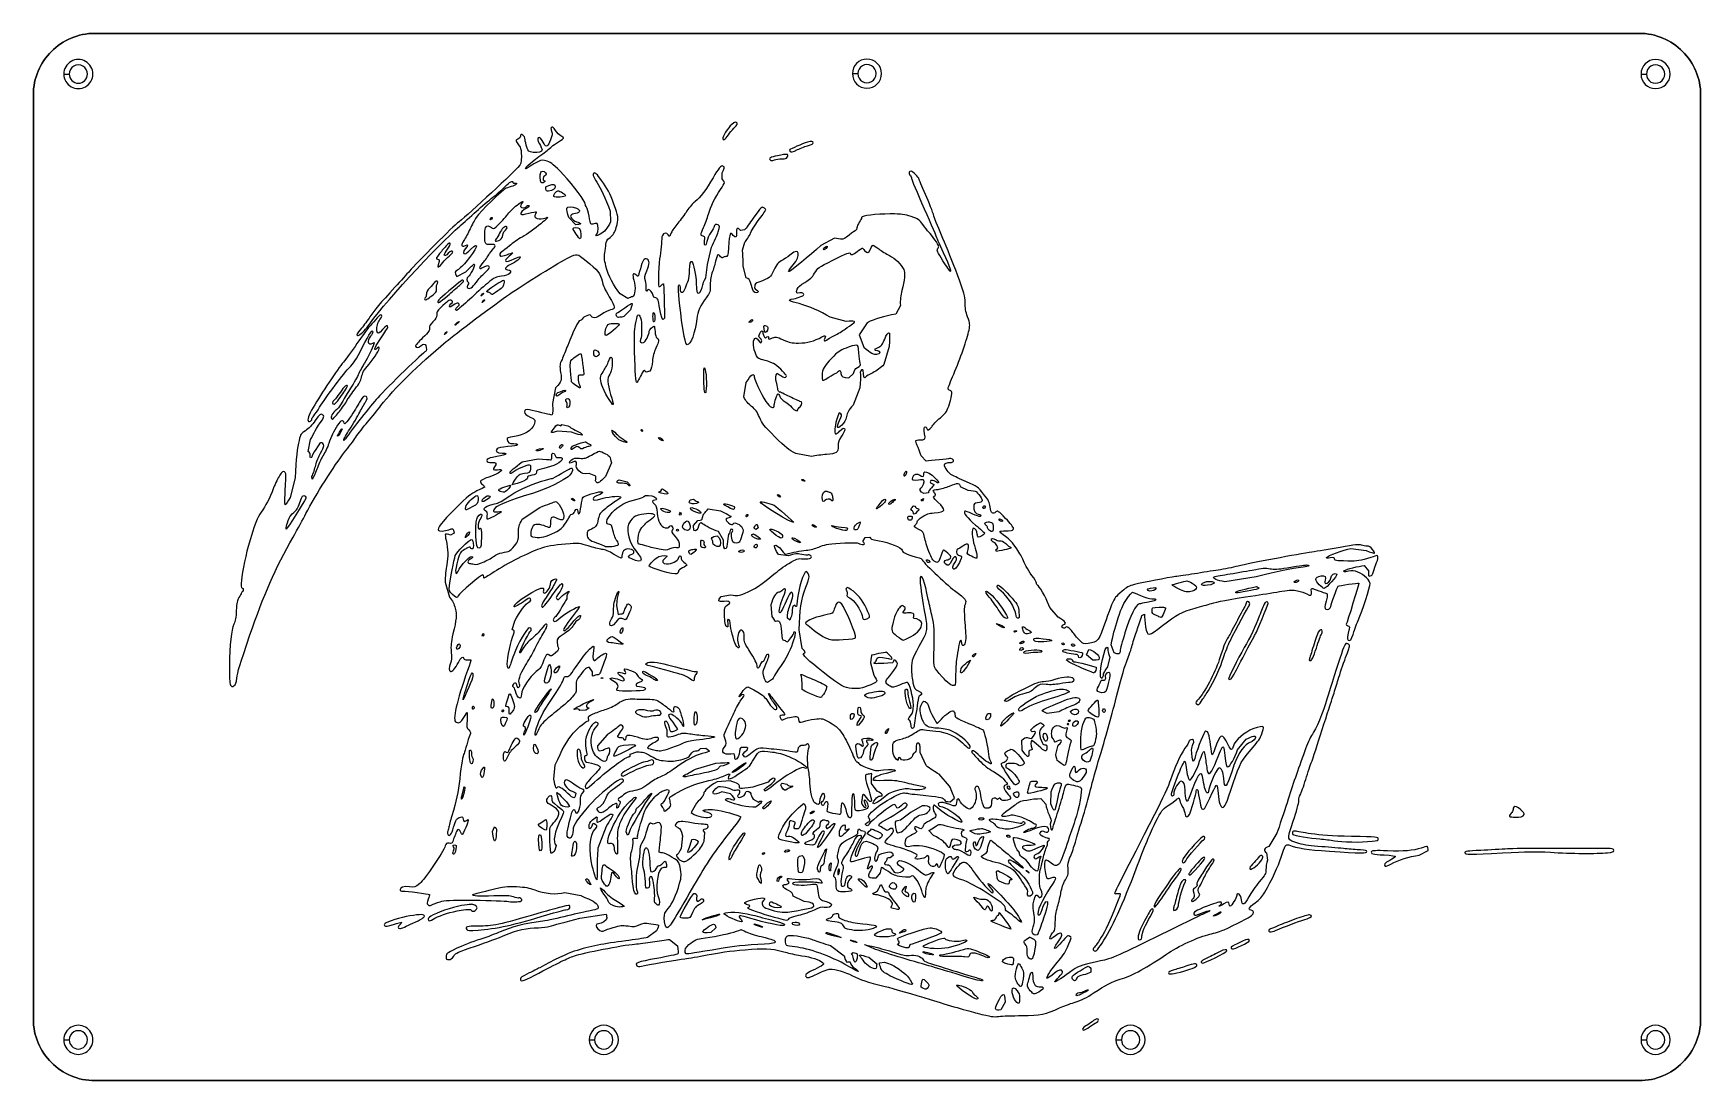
# Model space of a CAD drawing. Header units: centimetres. Extents: x 0 to 20, y 0 to 12.6.
import ezdxf

# ---------------------------------------------------------------- set-up
doc = ezdxf.new("R2010")
doc.units = ezdxf.units.CM
doc.layers.add('Part__Feature002', color=7, linetype='CONTINUOUS')
doc.layers.add('Sketch001', color=7, linetype='CONTINUOUS')

msp = doc.modelspace()

# ---------------------------------------------------------------- linework, layer by layer
at = {"layer": 'Part__Feature002', "color": 7}
for points in [[(0.160575, 0.31115), (0.182596, 0.283104), (0.205888, 0.256117), (0.230425, 0.230452), (0.25618, 0.205846), (0.283078, 0.182563), (0.311071, 0.160602), (0.340101, 0.139965), (0.370176, 0.12065), (0.401188, 0.102659), (0.433141, 0.086519), (0.465934, 0.071438), (0.499562, 0.058209), (0.533979, 0.046567), (0.569108, 0.036513), (0.604922, 0.028311), (0.641371, 0.021696), (0.678405, 0.017198), (0.715997, 0.014288), (0.75407, 0.013229), (19.293973, 0.013229), (19.33202, 0.014288), (19.369617, 0.017198), (19.406632, 0.021696), (19.443092, 0.028311), (19.47889, 0.036513), (19.514027, 0.046567), (19.548449, 0.058209), (19.582078, 0.071438), (19.614859, 0.086519), (19.646821, 0.102659), (19.67783, 0.12065), (19.707913, 0.139965), (19.736965, 0.160602), (19.764958, 0.182563), (19.791839, 0.205846), (19.817583, 0.230452), (19.84211, 0.256117), (19.865446, 0.283104), (19.887433, 0.31115), (19.908097, 0.33999), (19.927385, 0.370152), (19.945245, 0.401109), (19.961622, 0.433123), (19.976492, 0.465932), (19.989774, 0.499534), (20.001442, 0.533929), (20.011443, 0.569119), (20.019725, 0.604838), (20.026234, 0.64135), (20.030943, 0.678392), (20.033827, 0.715963), (20.03478, 0.754063), (20.03478, 11.851746), (20.033827, 11.88982), (20.030943, 11.927417), (20.026234, 11.964459), (20.019725, 12.000892), (20.011443, 12.036717), (20.001442, 12.071827), (19.989774, 12.106249), (19.976492, 12.139878), (19.961622, 12.172686), (19.945245, 12.204621), (19.927385, 12.23563), (19.908097, 12.265713), (19.887433, 12.294738), (19.865446, 12.322731), (19.84211, 12.349639), (19.817583, 12.375383), (19.791839, 12.399937), (19.764958, 12.42322), (19.736965, 12.445233), (19.707913, 12.465924), (19.67783, 12.485185), (19.646821, 12.503045), (19.614859, 12.519449), (19.582078, 12.534292), (19.548449, 12.547574), (19.514027, 12.559242), (19.47889, 12.569217), (19.443092, 12.577525), (19.406632, 12.584034), (19.369617, 12.588743), (19.33202, 12.591627), (19.293973, 12.59258), (0.75407, 12.59258), (0.715997, 12.591627), (0.678405, 12.588743), (0.641371, 12.584034), (0.604922, 12.577525), (0.569108, 12.569217), (0.533979, 12.559242), (0.499562, 12.547574), (0.465934, 12.534292), (0.433141, 12.519449), (0.401188, 12.503045), (0.370176, 12.485185), (0.340101, 12.465924), (0.311071, 12.445233), (0.283078, 12.42322), (0.25618, 12.399937), (0.230425, 12.375383), (0.205888, 12.349639), (0.182596, 12.322758), (0.160575, 12.294738), (0.139899, 12.265713), (0.12062, 12.23563), (0.102764, 12.204621), (0.086381, 12.172686), (0.071522, 12.139878), (0.058238, 12.106249), (0.046579, 12.071827), (0.036597, 12.036717), (0.028317, 12.000892), (0.021789, 11.964459), (0.017065, 11.927417), (0.014194, 11.88982), (0.013229, 11.851746), (0.013229, 0.754063), (0.014194, 0.715963), (0.017065, 0.678392), (0.021789, 0.64135), (0.028317, 0.604838), (0.036597, 0.569119), (0.046579, 0.533929), (0.058238, 0.499534), (0.071522, 0.465932), (0.086381, 0.433123), (0.102764, 0.401109), (0.12062, 0.370152), (0.139899, 0.33999)], [(0.182596, 0.283104), (0.182596, 0.283104), (0.160575, 0.31115), (0.139899, 0.33999), (0.12062, 0.370152), (0.102764, 0.401109), (0.086381, 0.433123), (0.071522, 0.465932), (0.058238, 0.499534), (0.046579, 0.533929), (0.036597, 0.569119), (0.028317, 0.604838), (0.021789, 0.64135), (0.017065, 0.678392), (0.014194, 0.715963), (0.013229, 0.754063), (0.013229, 11.851746), (0.014194, 11.88982), (0.017065, 11.927417), (0.021789, 11.964459), (0.028317, 12.000892), (0.036597, 12.036717), (0.046579, 12.071827), (0.058238, 12.106249), (0.071522, 12.139878), (0.086381, 12.172686), (0.102764, 12.204621), (0.12062, 12.23563), (0.139899, 12.265713), (0.160575, 12.294738), (0.182596, 12.322758), (0.205888, 12.349639), (0.230425, 12.375383), (0.25618, 12.399937), (0.283078, 12.42322), (0.311071, 12.445233), (0.340101, 12.465924), (0.370176, 12.485185), (0.401188, 12.503045), (0.433141, 12.519449), (0.465934, 12.534292), (0.499562, 12.547574), (0.533979, 12.559242), (0.569108, 12.569217), (0.604922, 12.577525), (0.641371, 12.584034), (0.678405, 12.588743), (0.715997, 12.591627), (0.75407, 12.59258), (19.293973, 12.59258), (19.33202, 12.591627), (19.369617, 12.588743), (19.406632, 12.584034), (19.443092, 12.577525), (19.47889, 12.569217), (19.514027, 12.559242), (19.548449, 12.547574), (19.582078, 12.534292), (19.614859, 12.519449), (19.646821, 12.503045), (19.67783, 12.485185), (19.707913, 12.465924), (19.736965, 12.445233), (19.764958, 12.42322), (19.791839, 12.399937), (19.817583, 12.375383), (19.84211, 12.349639), (19.865446, 12.322731), (19.887433, 12.294738), (19.908097, 12.265713), (19.927385, 12.23563), (19.945245, 12.204621), (19.961622, 12.172686), (19.976492, 12.139878), (19.989774, 12.106249), (20.001442, 12.071827), (20.011443, 12.036717), (20.019725, 12.000892), (20.026234, 11.964459), (20.030943, 11.927417), (20.033827, 11.88982), (20.03478, 11.851746), (20.03478, 0.754063), (20.033827, 0.715963), (20.030943, 0.678392), (20.026234, 0.64135), (20.019725, 0.604838), (20.011443, 0.569119), (20.001442, 0.533929), (19.989774, 0.499534), (19.976492, 0.465932), (19.961622, 0.433123), (19.945245, 0.401109), (19.927385, 0.370152), (19.908097, 0.33999), (19.887433, 0.31115), (19.865446, 0.283104), (19.84211, 0.256117), (19.817583, 0.230452), (19.791839, 0.205846), (19.764958, 0.182563), (19.736965, 0.160602), (19.707913, 0.139965), (19.67783, 0.12065), (19.646821, 0.102659), (19.614859, 0.086519), (19.582078, 0.071438), (19.548449, 0.058209), (19.514027, 0.046567), (19.47889, 0.036513), (19.443092, 0.028311), (19.406632, 0.021696), (19.369617, 0.017198), (19.33202, 0.014288), (19.293973, 0.013229), (0.75407, 0.013229), (0.715997, 0.014288), (0.678405, 0.017198), (0.641371, 0.021696), (0.604922, 0.028311), (0.569108, 0.036513), (0.533979, 0.046567), (0.499562, 0.058209), (0.465934, 0.071438), (0.433141, 0.086519), (0.401188, 0.102659), (0.370176, 0.12065), (0.340101, 0.139965), (0.311071, 0.160602), (0.283078, 0.182563), (0.25618, 0.205846), (0.230425, 0.230452), (0.205888, 0.256117)], [(0.283078, 12.42322)], [(0.311071, 12.445233)], [(0.340101, 12.465924)], [(0.370176, 12.485185)], [(0.401188, 12.503045)], [(0.433141, 12.519449)], [(0.465934, 12.534292)], [(0.499562, 12.547574)], [(0.533979, 12.559242)], [(0.569108, 12.569217)], [(0.604922, 12.577525)], [(0.641371, 12.584034)], [(0.678405, 12.588743)], [(0.715997, 12.591627)], [(0.75407, 12.59258)], [(19.293973, 12.59258)], [(19.33202, 12.591627)], [(19.369617, 12.588743)], [(19.406632, 12.584034)], [(19.443092, 12.577525)], [(19.47889, 12.569217)], [(19.514027, 12.559242)], [(19.548449, 12.547574)], [(19.582078, 12.534292)], [(19.614859, 12.519449)], [(19.646821, 12.503045)], [(19.67783, 12.485185)], [(19.707913, 12.465924)], [(19.736965, 12.445233)], [(19.764958, 12.42322)], [(0.12062, 12.23563)], [(0.139899, 12.265713)], [(0.160575, 12.294738)], [(0.182596, 12.322758)], [(0.205888, 12.349639)], [(0.230425, 12.375383)], [(0.25618, 12.399937)], [(19.791839, 12.399937)], [(19.817583, 12.375383)], [(19.84211, 12.349639)], [(19.865446, 12.322731)], [(19.887433, 12.294738)], [(19.908097, 12.265713)], [(19.927385, 12.23563)], [(0.036597, 12.036717)], [(0.046579, 12.071827)], [(0.058238, 12.106249)], [(0.071522, 12.139878)], [(0.086381, 12.172686)], [(0.102764, 12.204621)], [(0.443487, 12.103339)], [(0.443487, 12.103339)], [(0.663487, 12.103333)], [(0.663487, 12.103333)], [(0.663487, 12.103333)], [(0.663487, 12.103333)], [(0.728487, 12.103333)], [(0.728487, 12.103333)], [(9.913382, 12.108419)], [(9.913382, 12.108419)], [(10.133369, 12.108413)], [(10.133369, 12.108413)], [(10.133369, 12.108413)], [(10.133369, 12.108413)], [(10.198369, 12.108413)], [(10.198369, 12.108413)], [(19.383508, 12.103339)], [(19.383508, 12.103339)], [(19.603506, 12.103333)], [(19.603506, 12.103333)], [(19.603506, 12.103333)], [(19.603506, 12.103333)], [(19.668506, 12.103333)], [(19.668506, 12.103333)], [(19.945245, 12.204621)], [(19.961622, 12.172686)], [(19.976492, 12.139878)], [(19.989774, 12.106249)], [(20.001442, 12.071827)], [(20.011443, 12.036717)], [(0.013229, 11.851746)], [(0.014194, 11.88982)], [(0.017065, 11.927417)], [(0.021789, 11.964459)], [(0.028317, 12.000892)], [(20.019725, 12.000892)], [(20.026234, 11.964459)], [(20.030943, 11.927417)], [(20.033827, 11.88982)], [(20.03478, 11.851746)], [(0.013229, 0.754063)], [(0.014194, 0.715963)], [(0.017065, 0.678392)], [(0.021789, 0.64135)], [(0.028317, 0.604838)], [(20.019725, 0.604838)], [(20.026234, 0.64135)], [(20.030943, 0.678392)], [(20.033827, 0.715963)], [(20.03478, 0.754063)], [(0.036597, 0.569119)], [(0.046579, 0.533929)], [(0.058238, 0.499534)], [(0.071522, 0.465932)], [(0.086381, 0.433123)], [(0.102764, 0.401109)], [(0.443487, 0.503502)], [(0.443487, 0.503502)], [(0.663487, 0.503407)], [(0.663487, 0.503407)], [(0.663487, 0.503407)], [(0.663487, 0.503407)], [(0.728487, 0.503407)], [(0.728487, 0.503407)], [(6.753357, 0.503502)], [(6.753357, 0.503502)], [(6.973355, 0.503407)], [(6.973355, 0.503407)], [(6.973355, 0.503407)], [(6.973355, 0.503407)], [(7.038355, 0.503407)], [(7.038355, 0.503407)], [(13.07846, 0.503502)], [(13.07846, 0.503502)], [(13.298463, 0.503407)], [(13.298463, 0.503407)], [(13.298463, 0.503407)], [(13.298463, 0.503407)], [(13.363463, 0.503407)], [(13.363463, 0.503407)], [(19.383508, 0.503502)], [(19.383508, 0.503502)], [(19.603506, 0.503407)], [(19.603506, 0.503407)], [(19.603506, 0.503407)], [(19.603506, 0.503407)], [(19.668506, 0.503407)], [(19.668506, 0.503407)], [(19.945245, 0.401109)], [(19.961622, 0.433123)], [(19.976492, 0.465932)], [(19.989774, 0.499534)], [(20.001442, 0.533929)], [(20.011443, 0.569119)], [(0.12062, 0.370152)], [(0.139899, 0.33999)], [(0.160575, 0.31115)], [(0.182596, 0.283104)], [(0.205888, 0.256117)], [(0.230425, 0.230452)], [(0.25618, 0.205846)], [(19.791839, 0.205846)], [(19.817583, 0.230452)], [(19.84211, 0.256117)], [(19.865446, 0.283104)], [(19.887433, 0.31115)], [(19.908097, 0.33999)], [(19.927385, 0.370152)], [(0.283078, 0.182563)], [(0.311071, 0.160602)], [(0.340101, 0.139965)], [(0.370176, 0.12065)], [(0.401188, 0.102659)], [(0.433141, 0.086519)], [(0.465934, 0.071438)], [(0.499562, 0.058209)], [(0.533979, 0.046567)], [(0.569108, 0.036513)], [(0.604922, 0.028311)], [(0.641371, 0.021696)], [(0.678405, 0.017198)], [(0.715997, 0.014288)], [(0.75407, 0.013229)], [(19.293973, 0.013229)], [(19.33202, 0.014288)], [(19.369617, 0.017198)], [(19.406632, 0.021696)], [(19.443092, 0.028311)], [(19.47889, 0.036513)], [(19.514027, 0.046567)], [(19.548449, 0.058209)], [(19.582078, 0.071438)], [(19.614859, 0.086519)], [(19.646821, 0.102659)], [(19.67783, 0.12065)], [(19.707913, 0.139965)], [(19.736965, 0.160602)], [(19.764958, 0.182563)]]:
    msp.add_lwpolyline(points, close=True, dxfattribs=at)
for points in [[(0.283078, 12.42322), (0.283078, 12.42322), (0.25618, 12.399937)], [(0.25618, 12.399937), (0.283078, 12.42322)], [(0.311071, 12.445233), (0.311071, 12.445233), (0.283078, 12.42322)], [(0.283078, 12.42322), (0.311071, 12.445233)], [(0.340101, 12.465924), (0.340101, 12.465924), (0.311071, 12.445233)], [(0.311071, 12.445233), (0.340101, 12.465924)], [(0.370176, 12.485185), (0.370176, 12.485185), (0.340101, 12.465924)], [(0.340101, 12.465924), (0.370176, 12.485185)], [(0.401188, 12.503045), (0.401188, 12.503045), (0.370176, 12.485185)], [(0.370176, 12.485185), (0.401188, 12.503045)], [(0.433141, 12.519449), (0.433141, 12.519449), (0.401188, 12.503045)], [(0.401188, 12.503045), (0.433141, 12.519449)], [(0.465934, 12.534292), (0.465934, 12.534292), (0.433141, 12.519449)], [(0.433141, 12.519449), (0.465934, 12.534292)], [(0.499562, 12.547574), (0.499562, 12.547574), (0.465934, 12.534292)], [(0.465934, 12.534292), (0.499562, 12.547574)], [(0.533979, 12.559242), (0.533979, 12.559242), (0.499562, 12.547574)], [(0.499562, 12.547574), (0.533979, 12.559242)], [(0.569108, 12.569217), (0.569108, 12.569217), (0.533979, 12.559242)], [(0.533979, 12.559242), (0.569108, 12.569217)], [(0.604922, 12.577525), (0.604922, 12.577525), (0.569108, 12.569217)], [(0.569108, 12.569217), (0.604922, 12.577525)], [(0.641371, 12.584034), (0.641371, 12.584034), (0.604922, 12.577525)], [(0.604922, 12.577525), (0.641371, 12.584034)], [(0.678405, 12.588743), (0.678405, 12.588743), (0.641371, 12.584034)], [(0.641371, 12.584034), (0.678405, 12.588743)], [(0.715997, 12.591627), (0.715997, 12.591627), (0.678405, 12.588743)], [(0.678405, 12.588743), (0.715997, 12.591627)], [(0.75407, 12.59258), (0.75407, 12.59258), (0.715997, 12.591627)], [(0.715997, 12.591627), (0.75407, 12.59258)], [(19.293973, 12.59258), (19.293973, 12.59258), (0.75407, 12.59258)], [(0.75407, 12.59258), (19.293973, 12.59258)], [(19.33202, 12.591627), (19.33202, 12.591627), (19.293973, 12.59258)], [(19.293973, 12.59258), (19.33202, 12.591627)], [(19.369617, 12.588743), (19.369617, 12.588743), (19.33202, 12.591627)], [(19.33202, 12.591627), (19.369617, 12.588743)], [(19.406632, 12.584034), (19.406632, 12.584034), (19.369617, 12.588743)], [(19.369617, 12.588743), (19.406632, 12.584034)], [(19.443092, 12.577525), (19.443092, 12.577525), (19.406632, 12.584034)], [(19.406632, 12.584034), (19.443092, 12.577525)], [(19.47889, 12.569217), (19.47889, 12.569217), (19.443092, 12.577525)], [(19.443092, 12.577525), (19.47889, 12.569217)], [(19.514027, 12.559242), (19.514027, 12.559242), (19.47889, 12.569217)], [(19.47889, 12.569217), (19.514027, 12.559242)], [(19.548449, 12.547574), (19.548449, 12.547574), (19.514027, 12.559242)], [(19.514027, 12.559242), (19.548449, 12.547574)], [(19.582078, 12.534292), (19.582078, 12.534292), (19.548449, 12.547574)], [(19.548449, 12.547574), (19.582078, 12.534292)], [(19.614859, 12.519449), (19.614859, 12.519449), (19.582078, 12.534292)], [(19.582078, 12.534292), (19.614859, 12.519449)], [(19.646821, 12.503045), (19.646821, 12.503045), (19.614859, 12.519449)], [(19.614859, 12.519449), (19.646821, 12.503045)], [(19.67783, 12.485185), (19.67783, 12.485185), (19.646821, 12.503045)], [(19.646821, 12.503045), (19.67783, 12.485185)], [(19.707913, 12.465924), (19.707913, 12.465924), (19.67783, 12.485185)], [(19.67783, 12.485185), (19.707913, 12.465924)], [(19.736965, 12.445233), (19.736965, 12.445233), (19.707913, 12.465924)], [(19.707913, 12.465924), (19.736965, 12.445233)], [(19.764958, 12.42322), (19.764958, 12.42322), (19.736965, 12.445233)], [(19.736965, 12.445233), (19.764958, 12.42322)], [(19.791839, 12.399937), (19.791839, 12.399937), (19.764958, 12.42322)], [(19.764958, 12.42322), (19.791839, 12.399937)], [(0.12062, 12.23563), (0.12062, 12.23563), (0.102764, 12.204621)], [(0.102764, 12.204621), (0.12062, 12.23563)], [(0.139899, 12.265713), (0.139899, 12.265713), (0.12062, 12.23563)], [(0.12062, 12.23563), (0.139899, 12.265713)], [(0.160575, 12.294738), (0.160575, 12.294738), (0.139899, 12.265713)], [(0.139899, 12.265713), (0.160575, 12.294738)], [(0.182596, 12.322758), (0.182596, 12.322758), (0.160575, 12.294738)], [(0.160575, 12.294738), (0.182596, 12.322758)], [(0.205888, 12.349639), (0.205888, 12.349639), (0.182596, 12.322758)], [(0.182596, 12.322758), (0.205888, 12.349639)], [(0.230425, 12.375383), (0.230425, 12.375383), (0.205888, 12.349639)], [(0.205888, 12.349639), (0.230425, 12.375383)], [(0.25618, 12.399937), (0.25618, 12.399937), (0.230425, 12.375383)], [(0.230425, 12.375383), (0.25618, 12.399937)], [(19.817583, 12.375383), (19.817583, 12.375383), (19.791839, 12.399937)], [(19.791839, 12.399937), (19.817583, 12.375383)], [(19.84211, 12.349639), (19.84211, 12.349639), (19.817583, 12.375383)], [(19.817583, 12.375383), (19.84211, 12.349639)], [(19.865446, 12.322731), (19.865446, 12.322731), (19.84211, 12.349639)], [(19.84211, 12.349639), (19.865446, 12.322731)], [(19.887433, 12.294738), (19.887433, 12.294738), (19.865446, 12.322731)], [(19.865446, 12.322731), (19.887433, 12.294738)], [(19.908097, 12.265713), (19.908097, 12.265713), (19.887433, 12.294738)], [(19.887433, 12.294738), (19.908097, 12.265713)], [(19.927385, 12.23563), (19.927385, 12.23563), (19.908097, 12.265713)], [(19.908097, 12.265713), (19.927385, 12.23563)], [(19.945245, 12.204621), (19.945245, 12.204621), (19.927385, 12.23563)], [(19.927385, 12.23563), (19.945245, 12.204621)], [(0.036597, 12.036717), (0.036597, 12.036717), (0.028317, 12.000892)], [(0.028317, 12.000892), (0.036597, 12.036717)], [(0.046579, 12.071827), (0.046579, 12.071827), (0.036597, 12.036717)], [(0.036597, 12.036717), (0.046579, 12.071827)], [(0.058238, 12.106249), (0.058238, 12.106249), (0.046579, 12.071827)], [(0.046579, 12.071827), (0.058238, 12.106249)], [(0.071522, 12.139878), (0.071522, 12.139878), (0.058238, 12.106249)], [(0.058238, 12.106249), (0.071522, 12.139878)], [(0.086381, 12.172686), (0.086381, 12.172686), (0.071522, 12.139878)], [(0.071522, 12.139878), (0.086381, 12.172686)], [(0.102764, 12.204621), (0.102764, 12.204621), (0.086381, 12.172686)], [(0.086381, 12.172686), (0.102764, 12.204621)], [(0.378486, 12.103339), (0.443487, 12.103339)], [(0.378486, 12.103339), (0.443487, 12.103339)], [(9.848374, 12.108419), (9.913382, 12.108419)], [(9.848374, 12.108419), (9.913382, 12.108419)], [(19.3185, 12.103339), (19.383508, 12.103339)], [(19.3185, 12.103339), (19.383508, 12.103339)], [(19.961622, 12.172686), (19.961622, 12.172686), (19.945245, 12.204621)], [(19.945245, 12.204621), (19.961622, 12.172686)], [(19.976492, 12.139878), (19.976492, 12.139878), (19.961622, 12.172686)], [(19.961622, 12.172686), (19.976492, 12.139878)], [(19.989774, 12.106249), (19.989774, 12.106249), (19.976492, 12.139878)], [(19.976492, 12.139878), (19.989774, 12.106249)], [(20.001442, 12.071827), (20.001442, 12.071827), (19.989774, 12.106249)], [(19.989774, 12.106249), (20.001442, 12.071827)], [(20.011443, 12.036717), (20.011443, 12.036717), (20.001442, 12.071827)], [(20.001442, 12.071827), (20.011443, 12.036717)], [(20.019725, 12.000892), (20.019725, 12.000892), (20.011443, 12.036717)], [(20.011443, 12.036717), (20.019725, 12.000892)], [(0.014194, 11.88982), (0.014194, 11.88982), (0.013229, 11.851746)], [(0.013229, 11.851746), (0.014194, 11.88982)], [(0.013229, 11.851746), (0.013229, 11.851746), (0.013229, 0.754063)], [(0.013229, 0.754063), (0.013229, 11.851746)], [(0.017065, 11.927417), (0.017065, 11.927417), (0.014194, 11.88982)], [(0.014194, 11.88982), (0.017065, 11.927417)], [(0.021789, 11.964459), (0.021789, 11.964459), (0.017065, 11.927417)], [(0.017065, 11.927417), (0.021789, 11.964459)], [(0.028317, 12.000892), (0.028317, 12.000892), (0.021789, 11.964459)], [(0.021789, 11.964459), (0.028317, 12.000892)], [(20.026234, 11.964459), (20.026234, 11.964459), (20.019725, 12.000892)], [(20.019725, 12.000892), (20.026234, 11.964459)], [(20.030943, 11.927417), (20.030943, 11.927417), (20.026234, 11.964459)], [(20.026234, 11.964459), (20.030943, 11.927417)], [(20.033827, 11.88982), (20.033827, 11.88982), (20.030943, 11.927417)], [(20.030943, 11.927417), (20.033827, 11.88982)], [(20.03478, 11.851746), (20.03478, 11.851746), (20.033827, 11.88982)], [(20.033827, 11.88982), (20.03478, 11.851746)], [(20.03478, 0.754063), (20.03478, 0.754063), (20.03478, 11.851746)], [(20.03478, 11.851746), (20.03478, 0.754063)], [(0.013229, 0.754063), (0.013229, 0.754063), (0.014194, 0.715963)], [(0.014194, 0.715963), (0.013229, 0.754063)], [(0.014194, 0.715963), (0.014194, 0.715963), (0.017065, 0.678392)], [(0.017065, 0.678392), (0.014194, 0.715963)], [(0.017065, 0.678392), (0.017065, 0.678392), (0.021789, 0.64135)], [(0.021789, 0.64135), (0.017065, 0.678392)], [(0.021789, 0.64135), (0.021789, 0.64135), (0.028317, 0.604838)], [(0.028317, 0.604838), (0.021789, 0.64135)], [(0.028317, 0.604838), (0.028317, 0.604838), (0.036597, 0.569119)], [(0.036597, 0.569119), (0.028317, 0.604838)], [(20.011443, 0.569119), (20.011443, 0.569119), (20.019725, 0.604838)], [(20.019725, 0.604838), (20.011443, 0.569119)], [(20.019725, 0.604838), (20.019725, 0.604838), (20.026234, 0.64135)], [(20.026234, 0.64135), (20.019725, 0.604838)], [(20.026234, 0.64135), (20.026234, 0.64135), (20.030943, 0.678392)], [(20.030943, 0.678392), (20.026234, 0.64135)], [(20.030943, 0.678392), (20.030943, 0.678392), (20.033827, 0.715963)], [(20.033827, 0.715963), (20.030943, 0.678392)], [(20.033827, 0.715963), (20.033827, 0.715963), (20.03478, 0.754063)], [(20.03478, 0.754063), (20.033827, 0.715963)], [(0.036597, 0.569119), (0.036597, 0.569119), (0.046579, 0.533929)], [(0.046579, 0.533929), (0.036597, 0.569119)], [(0.046579, 0.533929), (0.046579, 0.533929), (0.058238, 0.499534)], [(0.058238, 0.499534), (0.046579, 0.533929)], [(0.058238, 0.499534), (0.058238, 0.499534), (0.071522, 0.465932)], [(0.071522, 0.465932), (0.058238, 0.499534)], [(0.071522, 0.465932), (0.071522, 0.465932), (0.086381, 0.433123)], [(0.086381, 0.433123), (0.071522, 0.465932)], [(0.086381, 0.433123), (0.086381, 0.433123), (0.102764, 0.401109)], [(0.102764, 0.401109), (0.086381, 0.433123)], [(0.102764, 0.401109), (0.102764, 0.401109), (0.12062, 0.370152)], [(0.12062, 0.370152), (0.102764, 0.401109)], [(0.378486, 0.503502), (0.443487, 0.503502)], [(0.378486, 0.503502), (0.443487, 0.503502)], [(6.688349, 0.503502), (6.753357, 0.503502)], [(6.688349, 0.503502), (6.753357, 0.503502)], [(13.013452, 0.503502), (13.07846, 0.503502)], [(13.013452, 0.503502), (13.07846, 0.503502)], [(19.3185, 0.503502), (19.383508, 0.503502)], [(19.3185, 0.503502), (19.383508, 0.503502)], [(19.927385, 0.370152), (19.927385, 0.370152), (19.945245, 0.401109)], [(19.945245, 0.401109), (19.927385, 0.370152)], [(19.945245, 0.401109), (19.945245, 0.401109), (19.961622, 0.433123)], [(19.961622, 0.433123), (19.945245, 0.401109)], [(19.961622, 0.433123), (19.961622, 0.433123), (19.976492, 0.465932)], [(19.976492, 0.465932), (19.961622, 0.433123)], [(19.976492, 0.465932), (19.976492, 0.465932), (19.989774, 0.499534)], [(19.989774, 0.499534), (19.976492, 0.465932)], [(19.989774, 0.499534), (19.989774, 0.499534), (20.001442, 0.533929)], [(20.001442, 0.533929), (19.989774, 0.499534)], [(20.001442, 0.533929), (20.001442, 0.533929), (20.011443, 0.569119)], [(20.011443, 0.569119), (20.001442, 0.533929)], [(0.12062, 0.370152), (0.12062, 0.370152), (0.139899, 0.33999)], [(0.139899, 0.33999), (0.12062, 0.370152)], [(0.139899, 0.33999), (0.139899, 0.33999), (0.160575, 0.31115)], [(0.160575, 0.31115), (0.139899, 0.33999)], [(0.160575, 0.31115), (0.160575, 0.31115), (0.182596, 0.283104)], [(0.182596, 0.283104), (0.160575, 0.31115)], [(0.182596, 0.283104), (0.205888, 0.256117)], [(0.205888, 0.256117), (0.182596, 0.283104)], [(0.205888, 0.256117), (0.205888, 0.256117), (0.230425, 0.230452)], [(0.230425, 0.230452), (0.205888, 0.256117)], [(0.230425, 0.230452), (0.230425, 0.230452), (0.25618, 0.205846)], [(0.25618, 0.205846), (0.230425, 0.230452)], [(0.25618, 0.205846), (0.25618, 0.205846), (0.283078, 0.182563)], [(0.283078, 0.182563), (0.25618, 0.205846)], [(19.764958, 0.182563), (19.764958, 0.182563), (19.791839, 0.205846)], [(19.791839, 0.205846), (19.764958, 0.182563)], [(19.791839, 0.205846), (19.791839, 0.205846), (19.817583, 0.230452)], [(19.817583, 0.230452), (19.791839, 0.205846)], [(19.817583, 0.230452), (19.817583, 0.230452), (19.84211, 0.256117)], [(19.84211, 0.256117), (19.817583, 0.230452)], [(19.84211, 0.256117), (19.84211, 0.256117), (19.865446, 0.283104)], [(19.865446, 0.283104), (19.84211, 0.256117)], [(19.865446, 0.283104), (19.865446, 0.283104), (19.887433, 0.31115)], [(19.887433, 0.31115), (19.865446, 0.283104)], [(19.887433, 0.31115), (19.887433, 0.31115), (19.908097, 0.33999)], [(19.908097, 0.33999), (19.887433, 0.31115)], [(19.908097, 0.33999), (19.908097, 0.33999), (19.927385, 0.370152)], [(19.927385, 0.370152), (19.908097, 0.33999)], [(0.283078, 0.182563), (0.283078, 0.182563), (0.311071, 0.160602)], [(0.311071, 0.160602), (0.283078, 0.182563)], [(0.311071, 0.160602), (0.311071, 0.160602), (0.340101, 0.139965)], [(0.340101, 0.139965), (0.311071, 0.160602)], [(0.340101, 0.139965), (0.340101, 0.139965), (0.370176, 0.12065)], [(0.370176, 0.12065), (0.340101, 0.139965)], [(0.370176, 0.12065), (0.370176, 0.12065), (0.401188, 0.102659)], [(0.401188, 0.102659), (0.370176, 0.12065)], [(0.401188, 0.102659), (0.401188, 0.102659), (0.433141, 0.086519)], [(0.433141, 0.086519), (0.401188, 0.102659)], [(0.433141, 0.086519), (0.433141, 0.086519), (0.465934, 0.071438)], [(0.465934, 0.071438), (0.433141, 0.086519)], [(0.465934, 0.071438), (0.465934, 0.071438), (0.499562, 0.058209)], [(0.499562, 0.058209), (0.465934, 0.071438)], [(0.499562, 0.058209), (0.499562, 0.058209), (0.533979, 0.046567)], [(0.533979, 0.046567), (0.499562, 0.058209)], [(0.533979, 0.046567), (0.533979, 0.046567), (0.569108, 0.036513)], [(0.569108, 0.036513), (0.533979, 0.046567)], [(0.569108, 0.036513), (0.569108, 0.036513), (0.604922, 0.028311)], [(0.604922, 0.028311), (0.569108, 0.036513)], [(0.604922, 0.028311), (0.604922, 0.028311), (0.641371, 0.021696)], [(0.641371, 0.021696), (0.604922, 0.028311)], [(0.641371, 0.021696), (0.641371, 0.021696), (0.678405, 0.017198)], [(0.678405, 0.017198), (0.641371, 0.021696)], [(0.678405, 0.017198), (0.678405, 0.017198), (0.715997, 0.014288)], [(0.715997, 0.014288), (0.678405, 0.017198)], [(0.715997, 0.014288), (0.715997, 0.014288), (0.75407, 0.013229)], [(0.75407, 0.013229), (0.715997, 0.014288)], [(0.75407, 0.013229), (0.75407, 0.013229), (19.293973, 0.013229)], [(19.293973, 0.013229), (0.75407, 0.013229)], [(19.293973, 0.013229), (19.293973, 0.013229), (19.33202, 0.014288)], [(19.33202, 0.014288), (19.293973, 0.013229)], [(19.33202, 0.014288), (19.33202, 0.014288), (19.369617, 0.017198)], [(19.369617, 0.017198), (19.33202, 0.014288)], [(19.369617, 0.017198), (19.369617, 0.017198), (19.406632, 0.021696)], [(19.406632, 0.021696), (19.369617, 0.017198)], [(19.406632, 0.021696), (19.406632, 0.021696), (19.443092, 0.028311)], [(19.443092, 0.028311), (19.406632, 0.021696)], [(19.443092, 0.028311), (19.443092, 0.028311), (19.47889, 0.036513)], [(19.47889, 0.036513), (19.443092, 0.028311)], [(19.47889, 0.036513), (19.47889, 0.036513), (19.514027, 0.046567)], [(19.514027, 0.046567), (19.47889, 0.036513)], [(19.514027, 0.046567), (19.514027, 0.046567), (19.548449, 0.058209)], [(19.548449, 0.058209), (19.514027, 0.046567)], [(19.548449, 0.058209), (19.548449, 0.058209), (19.582078, 0.071438)], [(19.582078, 0.071438), (19.548449, 0.058209)], [(19.582078, 0.071438), (19.582078, 0.071438), (19.614859, 0.086519)], [(19.614859, 0.086519), (19.582078, 0.071438)], [(19.614859, 0.086519), (19.614859, 0.086519), (19.646821, 0.102659)], [(19.646821, 0.102659), (19.614859, 0.086519)], [(19.646821, 0.102659), (19.646821, 0.102659), (19.67783, 0.12065)], [(19.67783, 0.12065), (19.646821, 0.102659)], [(19.67783, 0.12065), (19.67783, 0.12065), (19.707913, 0.139965)], [(19.707913, 0.139965), (19.67783, 0.12065)], [(19.707913, 0.139965), (19.707913, 0.139965), (19.736965, 0.160602)], [(19.736965, 0.160602), (19.707913, 0.139965)], [(19.736965, 0.160602), (19.736965, 0.160602), (19.764958, 0.182563)], [(19.764958, 0.182563), (19.736965, 0.160602)]]:
    msp.add_lwpolyline(points, dxfattribs=at)
for points in [[(0.465987, 12.254888), (0.411842, 12.223627), (0.378487, 12.165855), (0.378487, 12.103333)], [(0.465987, 12.254888), (0.411842, 12.223627), (0.378487, 12.165855), (0.378487, 12.103333)], [(0.640987, 12.254888), (0.586842, 12.286149), (0.520132, 12.286149), (0.465987, 12.254888)], [(0.640987, 12.254888), (0.586842, 12.286149), (0.520132, 12.286149), (0.465987, 12.254888)], [(0.608487, 12.198596), (0.574453, 12.218246), (0.532521, 12.218246), (0.498487, 12.198596)], [(0.608487, 12.198596), (0.574453, 12.218246), (0.532521, 12.218246), (0.498487, 12.198596)], [(0.608487, 12.198596), (0.574453, 12.218246), (0.532521, 12.218246), (0.498487, 12.198596)], [(0.608487, 12.198596), (0.574453, 12.218246), (0.532521, 12.218246), (0.498487, 12.198596)], [(0.728487, 12.103333), (0.728487, 12.165855), (0.695132, 12.223627), (0.640987, 12.254888)], [(0.728487, 12.103333), (0.728487, 12.165855), (0.695132, 12.223627), (0.640987, 12.254888)], [(10.023369, 12.283247), (9.926785, 12.283247), (9.848461, 12.204998), (9.848369, 12.108413)], [(10.023369, 12.283247), (9.926785, 12.283247), (9.848461, 12.204998), (9.848369, 12.108413)], [(10.078369, 12.203676), (10.044335, 12.223326), (10.002404, 12.223326), (9.968369, 12.203676)], [(10.078369, 12.203676), (10.044335, 12.223326), (10.002404, 12.223326), (9.968369, 12.203676)], [(10.078369, 12.203676), (10.044335, 12.223326), (10.002404, 12.223326), (9.968369, 12.203676)], [(10.078369, 12.203676), (10.044335, 12.223326), (10.002404, 12.223326), (9.968369, 12.203676)], [(10.198369, 12.108413), (10.198277, 12.204998), (10.119954, 12.283247), (10.023369, 12.283247)], [(10.198369, 12.108413), (10.198277, 12.204998), (10.119954, 12.283247), (10.023369, 12.283247)], [(19.493506, 12.278167), (19.396921, 12.278167), (19.318598, 12.199918), (19.318506, 12.103333)], [(19.493506, 12.278167), (19.396921, 12.278167), (19.318598, 12.199918), (19.318506, 12.103333)], [(19.548506, 12.198596), (19.514471, 12.218246), (19.47254, 12.218246), (19.438506, 12.198596)], [(19.548506, 12.198596), (19.514471, 12.218246), (19.47254, 12.218246), (19.438506, 12.198596)], [(19.548506, 12.198596), (19.514471, 12.218246), (19.47254, 12.218246), (19.438506, 12.198596)], [(19.548506, 12.198596), (19.514471, 12.218246), (19.47254, 12.218246), (19.438506, 12.198596)], [(19.668506, 12.103333), (19.668414, 12.199918), (19.59009, 12.278167), (19.493506, 12.278167)], [(19.668506, 12.103333), (19.668414, 12.199918), (19.59009, 12.278167), (19.493506, 12.278167)], [(0.378487, 12.103333), (0.378487, 12.040812), (0.411842, 11.98304), (0.465987, 11.951779)], [(0.378487, 12.103333), (0.378487, 12.040812), (0.411842, 11.98304), (0.465987, 11.951779)], [(0.498487, 12.198596), (0.464453, 12.178947), (0.443487, 12.142633), (0.443487, 12.103333)], [(0.498487, 12.198596), (0.464453, 12.178947), (0.443487, 12.142633), (0.443487, 12.103333)], [(0.498487, 12.198596), (0.464453, 12.178947), (0.443487, 12.142633), (0.443487, 12.103333)], [(0.498487, 12.198596), (0.464453, 12.178947), (0.443487, 12.142633), (0.443487, 12.103333)], [(0.443487, 12.103333), (0.443487, 12.042582), (0.492736, 11.993333), (0.553487, 11.993333)], [(0.443487, 12.103333), (0.443487, 12.042582), (0.492736, 11.993333), (0.553487, 11.993333)], [(0.443487, 12.103333), (0.443487, 12.042582), (0.492736, 11.993333), (0.553487, 11.993333)], [(0.443487, 12.103333), (0.443487, 12.042582), (0.492736, 11.993333), (0.553487, 11.993333)], [(0.553487, 11.993333), (0.614238, 11.993333), (0.663487, 12.042582), (0.663487, 12.103333)], [(0.553487, 11.993333), (0.614238, 11.993333), (0.663487, 12.042582), (0.663487, 12.103333)], [(0.553487, 11.993333), (0.614238, 11.993333), (0.663487, 12.042582), (0.663487, 12.103333)], [(0.553487, 11.993333), (0.614238, 11.993333), (0.663487, 12.042582), (0.663487, 12.103333)], [(0.663487, 12.103333), (0.663487, 12.142633), (0.642521, 12.178947), (0.608487, 12.198596)], [(0.663487, 12.103333), (0.663487, 12.142633), (0.642521, 12.178947), (0.608487, 12.198596)], [(0.663487, 12.103333), (0.663487, 12.142633), (0.642521, 12.178947), (0.608487, 12.198596)], [(0.663487, 12.103333), (0.663487, 12.142633), (0.642521, 12.178947), (0.608487, 12.198596)], [(0.640987, 11.951779), (0.695132, 11.98304), (0.728487, 12.040812), (0.728487, 12.103333)], [(0.640987, 11.951779), (0.695132, 11.98304), (0.728487, 12.040812), (0.728487, 12.103333)], [(9.848369, 12.108413), (9.848461, 12.011829), (9.926785, 11.93358), (10.023369, 11.93358)], [(9.848369, 12.108413), (9.848461, 12.011829), (9.926785, 11.93358), (10.023369, 11.93358)], [(9.968369, 12.203676), (9.934335, 12.184027), (9.913369, 12.147713), (9.913369, 12.108413)], [(9.968369, 12.203676), (9.934335, 12.184027), (9.913369, 12.147713), (9.913369, 12.108413)], [(9.968369, 12.203676), (9.934335, 12.184027), (9.913369, 12.147713), (9.913369, 12.108413)], [(9.968369, 12.203676), (9.934335, 12.184027), (9.913369, 12.147713), (9.913369, 12.108413)], [(9.913369, 12.108413), (9.913369, 12.069114), (9.934335, 12.0328), (9.968369, 12.013151)], [(9.913369, 12.108413), (9.913369, 12.069114), (9.934335, 12.0328), (9.968369, 12.013151)], [(9.913369, 12.108413), (9.913369, 12.069114), (9.934335, 12.0328), (9.968369, 12.013151)], [(9.913369, 12.108413), (9.913369, 12.069114), (9.934335, 12.0328), (9.968369, 12.013151)], [(9.968369, 12.013151), (10.002404, 11.993501), (10.044335, 11.993501), (10.078369, 12.013151)], [(9.968369, 12.013151), (10.002404, 11.993501), (10.044335, 11.993501), (10.078369, 12.013151)], [(9.968369, 12.013151), (10.002404, 11.993501), (10.044335, 11.993501), (10.078369, 12.013151)], [(9.968369, 12.013151), (10.002404, 11.993501), (10.044335, 11.993501), (10.078369, 12.013151)], [(10.023369, 11.93358), (10.119954, 11.93358), (10.198277, 12.011829), (10.198369, 12.108413)], [(10.023369, 11.93358), (10.119954, 11.93358), (10.198277, 12.011829), (10.198369, 12.108413)], [(10.133369, 12.108413), (10.133369, 12.147713), (10.112404, 12.184027), (10.078369, 12.203676)], [(10.133369, 12.108413), (10.133369, 12.147713), (10.112404, 12.184027), (10.078369, 12.203676)], [(10.133369, 12.108413), (10.133369, 12.147713), (10.112404, 12.184027), (10.078369, 12.203676)], [(10.133369, 12.108413), (10.133369, 12.147713), (10.112404, 12.184027), (10.078369, 12.203676)], [(10.078369, 12.013151), (10.112404, 12.0328), (10.133369, 12.069114), (10.133369, 12.108413)], [(10.078369, 12.013151), (10.112404, 12.0328), (10.133369, 12.069114), (10.133369, 12.108413)], [(10.078369, 12.013151), (10.112404, 12.0328), (10.133369, 12.069114), (10.133369, 12.108413)], [(10.078369, 12.013151), (10.112404, 12.0328), (10.133369, 12.069114), (10.133369, 12.108413)], [(19.318506, 12.103333), (19.318598, 12.006749), (19.396921, 11.9285), (19.493506, 11.9285)], [(19.318506, 12.103333), (19.318598, 12.006749), (19.396921, 11.9285), (19.493506, 11.9285)], [(19.438506, 12.198596), (19.404472, 12.178947), (19.383506, 12.142633), (19.383506, 12.103333)], [(19.438506, 12.198596), (19.404472, 12.178947), (19.383506, 12.142633), (19.383506, 12.103333)], [(19.438506, 12.198596), (19.404472, 12.178947), (19.383506, 12.142633), (19.383506, 12.103333)], [(19.438506, 12.198596), (19.404472, 12.178947), (19.383506, 12.142633), (19.383506, 12.103333)], [(19.383506, 12.103333), (19.383506, 12.064034), (19.404472, 12.02772), (19.438506, 12.008071)], [(19.383506, 12.103333), (19.383506, 12.064034), (19.404472, 12.02772), (19.438506, 12.008071)], [(19.383506, 12.103333), (19.383506, 12.064034), (19.404472, 12.02772), (19.438506, 12.008071)], [(19.383506, 12.103333), (19.383506, 12.064034), (19.404472, 12.02772), (19.438506, 12.008071)], [(19.493506, 11.9285), (19.59009, 11.9285), (19.668414, 12.006749), (19.668506, 12.103333)], [(19.493506, 11.9285), (19.59009, 11.9285), (19.668414, 12.006749), (19.668506, 12.103333)], [(19.603506, 12.103333), (19.603506, 12.142633), (19.58254, 12.178947), (19.548506, 12.198596)], [(19.603506, 12.103333), (19.603506, 12.142633), (19.58254, 12.178947), (19.548506, 12.198596)], [(19.603506, 12.103333), (19.603506, 12.142633), (19.58254, 12.178947), (19.548506, 12.198596)], [(19.603506, 12.103333), (19.603506, 12.142633), (19.58254, 12.178947), (19.548506, 12.198596)], [(19.548506, 12.008071), (19.58254, 12.02772), (19.603506, 12.064034), (19.603506, 12.103333)], [(19.548506, 12.008071), (19.58254, 12.02772), (19.603506, 12.064034), (19.603506, 12.103333)], [(19.548506, 12.008071), (19.58254, 12.02772), (19.603506, 12.064034), (19.603506, 12.103333)], [(19.548506, 12.008071), (19.58254, 12.02772), (19.603506, 12.064034), (19.603506, 12.103333)], [(0.465987, 11.951779), (0.520132, 11.920518), (0.586842, 11.920518), (0.640987, 11.951779)], [(0.465987, 11.951779), (0.520132, 11.920518), (0.586842, 11.920518), (0.640987, 11.951779)], [(19.438506, 12.008071), (19.47254, 11.988421), (19.514471, 11.988421), (19.548506, 12.008071)], [(19.438506, 12.008071), (19.47254, 11.988421), (19.514471, 11.988421), (19.548506, 12.008071)], [(19.438506, 12.008071), (19.47254, 11.988421), (19.514471, 11.988421), (19.548506, 12.008071)], [(19.438506, 12.008071), (19.47254, 11.988421), (19.514471, 11.988421), (19.548506, 12.008071)], [(0.465987, 0.654962), (0.411842, 0.623701), (0.378487, 0.565929), (0.378487, 0.503407)], [(0.465987, 0.654962), (0.411842, 0.623701), (0.378487, 0.565929), (0.378487, 0.503407)], [(0.640987, 0.654962), (0.586842, 0.686222), (0.520132, 0.686222), (0.465987, 0.654962)], [(0.640987, 0.654962), (0.586842, 0.686222), (0.520132, 0.686222), (0.465987, 0.654962)], [(0.608487, 0.59867), (0.574453, 0.61832), (0.532521, 0.61832), (0.498487, 0.59867)], [(0.608487, 0.59867), (0.574453, 0.61832), (0.532521, 0.61832), (0.498487, 0.59867)], [(0.608487, 0.59867), (0.574453, 0.61832), (0.532521, 0.61832), (0.498487, 0.59867)], [(0.608487, 0.59867), (0.574453, 0.61832), (0.532521, 0.61832), (0.498487, 0.59867)], [(0.728487, 0.503407), (0.728487, 0.565929), (0.695132, 0.623701), (0.640987, 0.654962)], [(0.728487, 0.503407), (0.728487, 0.565929), (0.695132, 0.623701), (0.640987, 0.654962)], [(6.863355, 0.67824), (6.766771, 0.67824), (6.688447, 0.599992), (6.688355, 0.503407)], [(6.863355, 0.67824), (6.766771, 0.67824), (6.688447, 0.599992), (6.688355, 0.503407)], [(6.918355, 0.59867), (6.884321, 0.61832), (6.842389, 0.61832), (6.808355, 0.59867)], [(6.918355, 0.59867), (6.884321, 0.61832), (6.842389, 0.61832), (6.808355, 0.59867)], [(6.918355, 0.59867), (6.884321, 0.61832), (6.842389, 0.61832), (6.808355, 0.59867)], [(6.918355, 0.59867), (6.884321, 0.61832), (6.842389, 0.61832), (6.808355, 0.59867)], [(7.038355, 0.503407), (7.038263, 0.599992), (6.95994, 0.67824), (6.863355, 0.67824)], [(7.038355, 0.503407), (7.038263, 0.599992), (6.95994, 0.67824), (6.863355, 0.67824)], [(13.188463, 0.67824), (13.091879, 0.67824), (13.013556, 0.599992), (13.013464, 0.503407)], [(13.188463, 0.67824), (13.091879, 0.67824), (13.013556, 0.599992), (13.013464, 0.503407)], [(13.243463, 0.59867), (13.209429, 0.61832), (13.167498, 0.61832), (13.133463, 0.59867)], [(13.243463, 0.59867), (13.209429, 0.61832), (13.167498, 0.61832), (13.133463, 0.59867)], [(13.243463, 0.59867), (13.209429, 0.61832), (13.167498, 0.61832), (13.133463, 0.59867)], [(13.243463, 0.59867), (13.209429, 0.61832), (13.167498, 0.61832), (13.133463, 0.59867)], [(13.363463, 0.503407), (13.363371, 0.599992), (13.285048, 0.67824), (13.188463, 0.67824)], [(13.363463, 0.503407), (13.363371, 0.599992), (13.285048, 0.67824), (13.188463, 0.67824)], [(19.493506, 0.67824), (19.396921, 0.67824), (19.318598, 0.599992), (19.318506, 0.503407)], [(19.493506, 0.67824), (19.396921, 0.67824), (19.318598, 0.599992), (19.318506, 0.503407)], [(19.548506, 0.59867), (19.514471, 0.61832), (19.47254, 0.61832), (19.438506, 0.59867)], [(19.548506, 0.59867), (19.514471, 0.61832), (19.47254, 0.61832), (19.438506, 0.59867)], [(19.548506, 0.59867), (19.514471, 0.61832), (19.47254, 0.61832), (19.438506, 0.59867)], [(19.548506, 0.59867), (19.514471, 0.61832), (19.47254, 0.61832), (19.438506, 0.59867)], [(19.668506, 0.503407), (19.668414, 0.599992), (19.59009, 0.67824), (19.493506, 0.67824)], [(19.668506, 0.503407), (19.668414, 0.599992), (19.59009, 0.67824), (19.493506, 0.67824)], [(0.378487, 0.503407), (0.378487, 0.440886), (0.411842, 0.383113), (0.465987, 0.351853)], [(0.378487, 0.503407), (0.378487, 0.440886), (0.411842, 0.383113), (0.465987, 0.351853)], [(0.498487, 0.59867), (0.464453, 0.57902), (0.443487, 0.542706), (0.443487, 0.503407)], [(0.498487, 0.59867), (0.464453, 0.57902), (0.443487, 0.542706), (0.443487, 0.503407)], [(0.498487, 0.59867), (0.464453, 0.57902), (0.443487, 0.542706), (0.443487, 0.503407)], [(0.498487, 0.59867), (0.464453, 0.57902), (0.443487, 0.542706), (0.443487, 0.503407)], [(0.443487, 0.503407), (0.443487, 0.442656), (0.492736, 0.393407), (0.553487, 0.393407)], [(0.443487, 0.503407), (0.443487, 0.442656), (0.492736, 0.393407), (0.553487, 0.393407)], [(0.443487, 0.503407), (0.443487, 0.442656), (0.492736, 0.393407), (0.553487, 0.393407)], [(0.443487, 0.503407), (0.443487, 0.442656), (0.492736, 0.393407), (0.553487, 0.393407)], [(0.553487, 0.393407), (0.614238, 0.393407), (0.663487, 0.442656), (0.663487, 0.503407)], [(0.553487, 0.393407), (0.614238, 0.393407), (0.663487, 0.442656), (0.663487, 0.503407)], [(0.553487, 0.393407), (0.614238, 0.393407), (0.663487, 0.442656), (0.663487, 0.503407)], [(0.553487, 0.393407), (0.614238, 0.393407), (0.663487, 0.442656), (0.663487, 0.503407)], [(0.663487, 0.503407), (0.663487, 0.542706), (0.642521, 0.57902), (0.608487, 0.59867)], [(0.663487, 0.503407), (0.663487, 0.542706), (0.642521, 0.57902), (0.608487, 0.59867)], [(0.663487, 0.503407), (0.663487, 0.542706), (0.642521, 0.57902), (0.608487, 0.59867)], [(0.663487, 0.503407), (0.663487, 0.542706), (0.642521, 0.57902), (0.608487, 0.59867)], [(0.640987, 0.351853), (0.695132, 0.383113), (0.728487, 0.440886), (0.728487, 0.503407)], [(0.640987, 0.351853), (0.695132, 0.383113), (0.728487, 0.440886), (0.728487, 0.503407)], [(6.688355, 0.503407), (6.688447, 0.406822), (6.766771, 0.328574), (6.863355, 0.328574)], [(6.688355, 0.503407), (6.688447, 0.406822), (6.766771, 0.328574), (6.863355, 0.328574)], [(6.808355, 0.59867), (6.774321, 0.57902), (6.753355, 0.542706), (6.753355, 0.503407)], [(6.808355, 0.59867), (6.774321, 0.57902), (6.753355, 0.542706), (6.753355, 0.503407)], [(6.808355, 0.59867), (6.774321, 0.57902), (6.753355, 0.542706), (6.753355, 0.503407)], [(6.808355, 0.59867), (6.774321, 0.57902), (6.753355, 0.542706), (6.753355, 0.503407)], [(6.753355, 0.503407), (6.753355, 0.464108), (6.774321, 0.427794), (6.808355, 0.408144)], [(6.753355, 0.503407), (6.753355, 0.464108), (6.774321, 0.427794), (6.808355, 0.408144)], [(6.753355, 0.503407), (6.753355, 0.464108), (6.774321, 0.427794), (6.808355, 0.408144)], [(6.753355, 0.503407), (6.753355, 0.464108), (6.774321, 0.427794), (6.808355, 0.408144)], [(6.808355, 0.408144), (6.842389, 0.388495), (6.884321, 0.388495), (6.918355, 0.408144)], [(6.808355, 0.408144), (6.842389, 0.388495), (6.884321, 0.388495), (6.918355, 0.408144)], [(6.808355, 0.408144), (6.842389, 0.388495), (6.884321, 0.388495), (6.918355, 0.408144)], [(6.808355, 0.408144), (6.842389, 0.388495), (6.884321, 0.388495), (6.918355, 0.408144)], [(6.863355, 0.328574), (6.95994, 0.328574), (7.038263, 0.406822), (7.038355, 0.503407)], [(6.863355, 0.328574), (6.95994, 0.328574), (7.038263, 0.406822), (7.038355, 0.503407)], [(6.973355, 0.503407), (6.973355, 0.542706), (6.952389, 0.57902), (6.918355, 0.59867)], [(6.973355, 0.503407), (6.973355, 0.542706), (6.952389, 0.57902), (6.918355, 0.59867)], [(6.973355, 0.503407), (6.973355, 0.542706), (6.952389, 0.57902), (6.918355, 0.59867)], [(6.973355, 0.503407), (6.973355, 0.542706), (6.952389, 0.57902), (6.918355, 0.59867)], [(6.918355, 0.408144), (6.952389, 0.427794), (6.973355, 0.464108), (6.973355, 0.503407)], [(6.918355, 0.408144), (6.952389, 0.427794), (6.973355, 0.464108), (6.973355, 0.503407)], [(6.918355, 0.408144), (6.952389, 0.427794), (6.973355, 0.464108), (6.973355, 0.503407)], [(6.918355, 0.408144), (6.952389, 0.427794), (6.973355, 0.464108), (6.973355, 0.503407)], [(13.013464, 0.503407), (13.013556, 0.406822), (13.091879, 0.328574), (13.188463, 0.328574)], [(13.013464, 0.503407), (13.013556, 0.406822), (13.091879, 0.328574), (13.188463, 0.328574)], [(13.133463, 0.59867), (13.099429, 0.57902), (13.078463, 0.542706), (13.078463, 0.503407)], [(13.133463, 0.59867), (13.099429, 0.57902), (13.078463, 0.542706), (13.078463, 0.503407)], [(13.133463, 0.59867), (13.099429, 0.57902), (13.078463, 0.542706), (13.078463, 0.503407)], [(13.133463, 0.59867), (13.099429, 0.57902), (13.078463, 0.542706), (13.078463, 0.503407)], [(13.078463, 0.503407), (13.078463, 0.464108), (13.099429, 0.427794), (13.133463, 0.408144)], [(13.078463, 0.503407), (13.078463, 0.464108), (13.099429, 0.427794), (13.133463, 0.408144)], [(13.078463, 0.503407), (13.078463, 0.464108), (13.099429, 0.427794), (13.133463, 0.408144)], [(13.078463, 0.503407), (13.078463, 0.464108), (13.099429, 0.427794), (13.133463, 0.408144)], [(13.133463, 0.408144), (13.167498, 0.388495), (13.209429, 0.388495), (13.243463, 0.408144)], [(13.133463, 0.408144), (13.167498, 0.388495), (13.209429, 0.388495), (13.243463, 0.408144)], [(13.133463, 0.408144), (13.167498, 0.388495), (13.209429, 0.388495), (13.243463, 0.408144)], [(13.133463, 0.408144), (13.167498, 0.388495), (13.209429, 0.388495), (13.243463, 0.408144)], [(13.188463, 0.328574), (13.285048, 0.328574), (13.363371, 0.406822), (13.363463, 0.503407)], [(13.188463, 0.328574), (13.285048, 0.328574), (13.363371, 0.406822), (13.363463, 0.503407)], [(13.298463, 0.503407), (13.298463, 0.542706), (13.277498, 0.57902), (13.243463, 0.59867)], [(13.298463, 0.503407), (13.298463, 0.542706), (13.277498, 0.57902), (13.243463, 0.59867)], [(13.298463, 0.503407), (13.298463, 0.542706), (13.277498, 0.57902), (13.243463, 0.59867)], [(13.298463, 0.503407), (13.298463, 0.542706), (13.277498, 0.57902), (13.243463, 0.59867)], [(13.243463, 0.408144), (13.277498, 0.427794), (13.298463, 0.464108), (13.298463, 0.503407)], [(13.243463, 0.408144), (13.277498, 0.427794), (13.298463, 0.464108), (13.298463, 0.503407)], [(13.243463, 0.408144), (13.277498, 0.427794), (13.298463, 0.464108), (13.298463, 0.503407)], [(13.243463, 0.408144), (13.277498, 0.427794), (13.298463, 0.464108), (13.298463, 0.503407)], [(19.318506, 0.503407), (19.318598, 0.406822), (19.396921, 0.328574), (19.493506, 0.328574)], [(19.318506, 0.503407), (19.318598, 0.406822), (19.396921, 0.328574), (19.493506, 0.328574)], [(19.438506, 0.59867), (19.404472, 0.57902), (19.383506, 0.542706), (19.383506, 0.503407)], [(19.438506, 0.59867), (19.404472, 0.57902), (19.383506, 0.542706), (19.383506, 0.503407)], [(19.438506, 0.59867), (19.404472, 0.57902), (19.383506, 0.542706), (19.383506, 0.503407)], [(19.438506, 0.59867), (19.404472, 0.57902), (19.383506, 0.542706), (19.383506, 0.503407)], [(19.383506, 0.503407), (19.383506, 0.464108), (19.404472, 0.427794), (19.438506, 0.408144)], [(19.383506, 0.503407), (19.383506, 0.464108), (19.404472, 0.427794), (19.438506, 0.408144)], [(19.383506, 0.503407), (19.383506, 0.464108), (19.404472, 0.427794), (19.438506, 0.408144)], [(19.383506, 0.503407), (19.383506, 0.464108), (19.404472, 0.427794), (19.438506, 0.408144)], [(19.438506, 0.408144), (19.47254, 0.388495), (19.514471, 0.388495), (19.548506, 0.408144)], [(19.438506, 0.408144), (19.47254, 0.388495), (19.514471, 0.388495), (19.548506, 0.408144)], [(19.438506, 0.408144), (19.47254, 0.388495), (19.514471, 0.388495), (19.548506, 0.408144)], [(19.438506, 0.408144), (19.47254, 0.388495), (19.514471, 0.388495), (19.548506, 0.408144)], [(19.493506, 0.328574), (19.59009, 0.328574), (19.668414, 0.406822), (19.668506, 0.503407)], [(19.493506, 0.328574), (19.59009, 0.328574), (19.668414, 0.406822), (19.668506, 0.503407)], [(19.603506, 0.503407), (19.603506, 0.542706), (19.58254, 0.57902), (19.548506, 0.59867)], [(19.603506, 0.503407), (19.603506, 0.542706), (19.58254, 0.57902), (19.548506, 0.59867)], [(19.603506, 0.503407), (19.603506, 0.542706), (19.58254, 0.57902), (19.548506, 0.59867)], [(19.603506, 0.503407), (19.603506, 0.542706), (19.58254, 0.57902), (19.548506, 0.59867)], [(19.548506, 0.408144), (19.58254, 0.427794), (19.603506, 0.464108), (19.603506, 0.503407)], [(19.548506, 0.408144), (19.58254, 0.427794), (19.603506, 0.464108), (19.603506, 0.503407)], [(19.548506, 0.408144), (19.58254, 0.427794), (19.603506, 0.464108), (19.603506, 0.503407)], [(19.548506, 0.408144), (19.58254, 0.427794), (19.603506, 0.464108), (19.603506, 0.503407)], [(0.465987, 0.351853), (0.520132, 0.320592), (0.586842, 0.320592), (0.640987, 0.351853)], [(0.465987, 0.351853), (0.520132, 0.320592), (0.586842, 0.320592), (0.640987, 0.351853)]]:
    msp.add_open_spline(points, degree=3, dxfattribs=at)
at = {"layer": 'Sketch001', "color": 7}
for points in [[(8.283376, 10.84565), (8.283376, 10.919028)], [(6.939999, 10.457312), (6.945643, 10.32749)], [(6.525696, 10.292494), (6.442158, 10.379419)], [(8.55431, 10.232663), (8.50351, 10.224761)], [(8.088079, 9.65693), (8.110656, 9.814974), (8.156941, 10.023819)], [(8.527216, 9.989952), (8.555439, 10.085908)], [(9.632399, 10.131063), (9.469839, 10.045268)], [(5.097652, 9.673863), (5.208283, 9.729179)], [(8.572372, 9.655801), (8.535119, 9.798041)], [(7.15223, 9.408574), (7.058532, 9.462761)], [(5.093136, 9.262948), (5.081847, 9.276494)], [(7.184967, 9.271979), (7.104816, 9.190699)], [(10.424879, 9.323908), (10.371821, 9.218921)], [(5.080718, 9.08797), (5.073945, 9.091357)], [(9.775768, 9.129739), (9.582728, 9.181668)], [(10.02751, 9.117321), (9.928168, 8.971694), (9.984612, 8.824939)], [(10.29167, 8.831712), (10.226194, 8.614966)], [(7.417519, 8.533686), (7.372363, 8.522397)], [(9.806248, 8.454663), (9.863821, 8.505463)], [(6.285243, 8.33613), (6.24799, 8.146477)], [(8.543021, 8.225499), (8.572372, 8.398219)], [(9.93607, 8.333872), (9.855919, 8.127286)], [(6.476025, 7.801037), (6.306692, 7.814583)], [(6.35975, 7.893606), (6.429741, 7.880059)], [(3.314007, 7.571872), (3.343358, 7.712983)], [(5.883358, 7.444308), (6.076398, 7.480432)], [(6.954674, 7.434148), (6.884683, 7.270459)], [(9.358079, 7.510912), (9.169554, 7.545908)], [(10.736452, 7.455597), (10.673234, 7.518814)], [(3.157092, 7.252397), (3.09839, 7.017588)], [(3.360292, 7.237721), (3.359162, 7.26933)], [(6.769536, 7.274974), (6.687127, 7.305454)], [(7.048372, 7.22869), (7.144327, 7.204983)], [(6.476025, 6.999526), (6.479412, 7.010814)], [(10.761288, 7.072903), (10.704843, 7.06613)], [(11.142852, 7.148539), (11.234292, 7.105641)], [(5.883358, 6.755686), (6.09559, 6.899054)], [(7.901812, 6.988237), (7.941323, 6.999526)], [(8.115172, 6.882121), (8.264185, 6.858414)], [(10.360532, 6.997268), (10.361662, 6.983721)], [(7.939065, 6.682308), (7.993252, 6.74101)], [(8.299181, 6.505072), (8.241608, 6.60893)], [(8.71687, 6.651828), (8.694292, 6.631508)], [(5.064914, 6.589739), (5.022016, 6.566032)], [(9.972194, 6.489268), (10.000417, 6.538939), (10.059119, 6.542326)], [(9.079243, 6.317677), (8.959581, 6.333481)], [(11.579732, 6.370734), (11.572959, 6.388797)], [(15.834514, 6.404601), (16.017394, 6.380894)], [(14.698852, 6.065934), (14.320674, 6.006103)], [(15.162825, 5.995943), (15.152665, 6.010619)], [(15.993688, 6.199143), (16.046745, 6.137054)], [(2.533945, 5.925952), (2.533945, 5.899988)], [(4.958798, 5.99933), (5.010727, 5.820965)], [(8.270959, 5.827739), (8.386105, 5.84693)], [(7.016763, 5.720494), (7.037083, 5.61325)], [(8.870399, 5.727268), (8.882817, 5.589543)], [(9.158265, 5.722752), (9.132301, 5.711463)], [(12.319154, 5.580512), (12.217554, 5.69453)], [(13.326123, 5.598574), (13.354345, 5.615508)], [(5.764825, 5.429241), (5.795305, 5.534228)], [(9.096177, 5.544388), (9.067954, 5.566965)], [(9.246319, 5.204592), (9.211323, 5.429241)], [(11.890177, 5.463108), (11.908239, 5.465364)], [(12.36431, 5.459721), (12.369954, 5.485685)], [(12.990843, 5.151534), (12.956977, 5.248619)], [(10.065892, 5.033001), (10.105403, 4.88173)], [(12.736843, 5.062352), (12.660079, 5.127828), (12.68943, 5.192174)], [(12.941172, 5.098477), (12.91295, 4.982201)], [(6.728896, 4.92237), (6.690514, 4.975428)], [(8.890719, 4.836574), (8.827501, 4.795934)], [(6.647616, 4.462912), (6.576496, 4.458396)], [(11.474745, 4.422272), (11.507483, 4.422272)], [(11.700523, 4.56677), (11.674559, 4.570156)], [(12.327057, 4.442592), (12.189332, 4.42453)], [(12.007581, 4.204396), (11.98839, 4.224716)], [(6.903874, 4.166014), (6.787598, 4.033934)], [(8.024861, 4.003454), (8.090336, 4.006841)], [(11.889048, 3.984263), (11.884532, 4.103925)], [(12.289803, 3.930076), (12.321412, 4.042965)], [(14.474203, 3.986521), (14.578061, 4.115214)], [(6.263794, 3.633179), (6.280727, 3.807027)], [(7.178194, 3.933463), (7.258345, 3.961685)], [(7.963901, 3.756227), (8.209999, 3.827347)], [(10.735323, 3.797996), (10.660817, 3.956041)], [(8.38159, 3.612859), (8.225803, 3.600441)], [(11.015288, 3.551899), (10.888852, 3.695267)], [(8.386105, 3.458201), (8.278861, 3.483036)], [(8.835403, 3.599312), (8.654781, 3.538352)], [(9.005865, 3.584636), (9.06231, 3.573347)], [(10.147172, 3.48981), (10.079439, 3.582379)], [(11.022061, 3.363374), (11.072861, 3.406272)], [(12.229972, 3.339667), (12.235617, 3.484165)], [(7.976319, 3.34757), (7.91423, 3.23581)], [(8.657039, 3.392725), (8.719128, 3.359987)], [(10.552443, 3.236939), (10.428265, 3.14324)], [(10.686781, 3.315961), (10.552443, 3.236939)], [(12.11031, 3.401756), (12.172399, 3.335152)], [(5.52663, 3.004386), (5.550336, 3.06309)], [(6.890327, 3.066476), (6.792114, 2.806833)], [(10.824505, 2.958103), (10.768061, 3.019063)], [(6.290887, 2.83844), (6.277341, 2.779739)], [(7.147714, 2.96149), (7.130781, 3.001)], [(7.808114, 2.953586), (7.79231, 2.800059)], [(8.067759, 2.88924), (8.075661, 2.995356)], [(14.946079, 2.985196), (14.850123, 2.823766)], [(10.339083, 2.71652), (10.302959, 2.688299)], [(14.820772, 2.74813), (14.832061, 2.661206)], [(16.652959, 2.721036), (16.762461, 2.77748)], [(9.067954, 2.42188), (9.067954, 2.44333)], [(10.183297, 2.509933), (10.12911, 2.446716)], [(6.393616, 2.271739), (6.586656, 2.235613)], [(9.271154, 2.166753), (9.135688, 2.22997)], [(6.576496, 1.963553), (6.890327, 2.012093)], [(7.496541, 1.81228), (7.389296, 1.733259)], [(8.207741, 1.848406), (8.14791, 1.794219)], [(7.652327, 1.709553), (7.747154, 1.631659)], [(9.586114, 1.636173), (9.748674, 1.514253)], [(9.837857, 1.539089), (9.858177, 1.551506)], [(10.046701, 1.495063), (10.140399, 1.41604)], [(10.174265, 1.428459), (10.234097, 1.43636)], [(12.713137, 1.360726), (12.712007, 1.315569)], [(11.681332, 0.957713), (11.631661, 0.865143)]]:
    msp.add_lwpolyline(points, dxfattribs=at)
for points in [[(6.236701, 11.415739), (6.24799, 11.386388), (6.245732, 11.370583), (6.224283, 11.31301)], [(6.229927, 11.458637), (6.226541, 11.454121), (6.229927, 11.433801), (6.236701, 11.415739)], [(6.285243, 11.423641), (6.257021, 11.467668), (6.241216, 11.477828), (6.229927, 11.458637)], [(6.347332, 11.361552), (6.328141, 11.371712), (6.301047, 11.398806), (6.285243, 11.423641)], [(8.400781, 11.499277), (8.353368, 11.458637), (8.285634, 11.348006), (8.293536, 11.326557)], [(8.374816, 11.393161), (8.392879, 11.419126), (8.42223, 11.454121), (8.440292, 11.469926)], [(8.465128, 11.511694), (8.45271, 11.532014), (8.433519, 11.528628), (8.400781, 11.499277)], [(8.440292, 11.469926), (8.459483, 11.486859), (8.469643, 11.503792), (8.465128, 11.511694)], [(5.832558, 11.322041), (5.799821, 11.309623), (5.799821, 11.311881), (5.858523, 11.226086)], [(5.86191, 11.355908), (5.86191, 11.341232), (5.850621, 11.328814), (5.832558, 11.322041)], [(5.858523, 11.226086), (5.867554, 11.212539), (5.873198, 11.171899), (5.873198, 11.116583)], [(5.919483, 11.315268), (5.918353, 11.362681), (5.86191, 11.402192), (5.86191, 11.355908)], [(5.939803, 11.226086), (5.928514, 11.257694), (5.919483, 11.297206), (5.919483, 11.315268)], [(6.015438, 11.162868), (5.960123, 11.169641), (5.958994, 11.17077), (5.939803, 11.226086)], [(6.07527, 11.336717), (6.063981, 11.325428), (6.067367, 11.311881), (6.091074, 11.266726)], [(6.14639, 11.266726), (6.110265, 11.332201), (6.091074, 11.351392), (6.07527, 11.336717)], [(6.091074, 11.266726), (6.108007, 11.236246), (6.121554, 11.204637), (6.121554, 11.195606)], [(6.224283, 11.31301), (6.193803, 11.230601), (6.172354, 11.218183), (6.14639, 11.266726)], [(6.181385, 11.184317), (6.200576, 11.198992), (6.226541, 11.220441), (6.23783, 11.232859)], [(6.23783, 11.232859), (6.249118, 11.245277), (6.286372, 11.270112), (6.320238, 11.289303)], [(6.320238, 11.289303), (6.354105, 11.308494), (6.381198, 11.328814), (6.381198, 11.334459)], [(6.381198, 11.334459), (6.381198, 11.340103), (6.365394, 11.351392), (6.347332, 11.361552)], [(8.293536, 11.326557), (8.30031, 11.308494), (8.302568, 11.308494), (8.321759, 11.326557)], [(8.321759, 11.326557), (8.334176, 11.337846), (8.357883, 11.367197), (8.374816, 11.393161)], [(9.310665, 11.285917), (9.24519, 11.263339), (9.107465, 11.204637), (9.097305, 11.195606)], [(9.188745, 11.195606), (9.231643, 11.215926), (9.291474, 11.238503), (9.321954, 11.246406)], [(9.378399, 11.276886), (9.378399, 11.297206), (9.354692, 11.300592), (9.310665, 11.285917)], [(9.321954, 11.246406), (9.358079, 11.255437), (9.378399, 11.265597), (9.378399, 11.276886)], [(5.873198, 11.116583), (5.873198, 11.030788), (5.872069, 11.027401), (5.83143, 10.982246)], [(5.931901, 10.983374), (5.944318, 11.003694), (6.040274, 11.081588), (6.181385, 11.184317)], [(6.070754, 11.04885), (6.040274, 11.034174), (5.999634, 11.012726), (5.980443, 10.999179)], [(6.121554, 11.195606), (6.121554, 11.169641), (6.076398, 11.156094), (6.015438, 11.162868)], [(6.184772, 11.055623), (6.128327, 11.074814), (6.12607, 11.074814), (6.070754, 11.04885)], [(6.377812, 10.894192), (6.262665, 11.016112), (6.235572, 11.03869), (6.184772, 11.055623)], [(8.949421, 11.122228), (8.861368, 11.104166), (8.842177, 11.091748), (8.862497, 11.071428)], [(8.862497, 11.071428), (8.873785, 11.060139), (8.883945, 11.061268), (8.913297, 11.072557)], [(8.913297, 11.072557), (8.932488, 11.081588), (8.973128, 11.087232), (9.002479, 11.086103)], [(9.066825, 11.105294), (9.088274, 11.145934), (9.070212, 11.148192), (8.949421, 11.122228)], [(9.002479, 11.086103), (9.044248, 11.084974), (9.057794, 11.08836), (9.066825, 11.105294)], [(9.097305, 11.195606), (9.090532, 11.189961), (9.091661, 11.18093), (9.099562, 11.173028)], [(9.099563, 11.173028), (9.109723, 11.162868), (9.130043, 11.167383), (9.188745, 11.195606)], [(5.83143, 10.982246), (5.732087, 10.872743), (5.17103, 10.355712), (5.107812, 10.316201)], [(5.674514, 10.747437), (5.736603, 10.809526), (5.771598, 10.829846), (5.771598, 10.801623)], [(5.980443, 10.999179), (5.919483, 10.95741), (5.914967, 10.955152), (5.931901, 10.983374)], [(6.108007, 10.80501), (6.097847, 10.821943), (6.09559, 10.894192), (6.105751, 10.920157)], [(6.10575, 10.920157), (6.114781, 10.944992), (6.147518, 10.942734), (6.163323, 10.915641)], [(6.155421, 10.881774), (6.132843, 10.869357), (6.123812, 10.82533), (6.144132, 10.82533)], [(6.144132, 10.82533), (6.162194, 10.82533), (6.15655, 10.806139), (6.13623, 10.798237)], [(6.163323, 10.915641), (6.175741, 10.897579), (6.174612, 10.891934), (6.155421, 10.881774)], [(6.640843, 10.539721), (6.640843, 10.574717), (6.499732, 10.765499), (6.377812, 10.894192)], [(6.753732, 10.915641), (6.723252, 10.915641), (6.732283, 10.875001), (6.778567, 10.80501)], [(6.858719, 10.791463), (6.788727, 10.891934), (6.769536, 10.915641), (6.753732, 10.915641)], [(8.175003, 10.858068), (8.09711, 10.720343), (8.018088, 10.615357), (7.961643, 10.574717)], [(8.294665, 10.999179), (8.270959, 11.00821), (8.240479, 10.970957), (8.175003, 10.858068)], [(8.283376, 10.919028), (8.316114, 10.965312), (8.318372, 10.989019), (8.294665, 10.999179)], [(8.311599, 10.799366), (8.311599, 10.806139), (8.299181, 10.827588), (8.283376, 10.84565)], [(10.552443, 10.938219), (10.526479, 10.938219), (10.521963, 10.917899), (10.540025, 10.890806)], [(10.540025, 10.890806), (10.550185, 10.877259), (10.558088, 10.858068), (10.558088, 10.850166)], [(10.648399, 10.844521), (10.648399, 10.860326), (10.568248, 10.938219), (10.552443, 10.938219)], [(10.558088, 10.850166), (10.558088, 10.842263), (10.62695, 10.678574), (10.710488, 10.486663)], [(10.725163, 10.658254), (10.683394, 10.755339), (10.648399, 10.838877), (10.648399, 10.844521)], [(5.331332, 10.453926), (5.396807, 10.512628), (5.48599, 10.588263), (5.528887, 10.62213)], [(5.691447, 10.732761), (5.651936, 10.719214), (5.378745, 10.451668), (5.332461, 10.381677)], [(5.528887, 10.62213), (5.572914, 10.654868), (5.637261, 10.711312), (5.674514, 10.747437)], [(5.771598, 10.758726), (5.743376, 10.749694), (5.707252, 10.738406), (5.691447, 10.732761)], [(5.771598, 10.801623), (5.771598, 10.795979), (5.78063, 10.791463), (5.791918, 10.793721)], [(5.791918, 10.793721), (5.835945, 10.800494), (5.820141, 10.773401), (5.771598, 10.758726)], [(6.13623, 10.798237), (6.12607, 10.793721), (6.113652, 10.797107), (6.108007, 10.80501)], [(6.168967, 10.724859), (6.165581, 10.749694), (6.171224, 10.756468), (6.202834, 10.765499)], [(6.199447, 10.698894), (6.177998, 10.696637), (6.171225, 10.701151), (6.168967, 10.724859)], [(6.279598, 10.751952), (6.279598, 10.722601), (6.257021, 10.707926), (6.199447, 10.698894)], [(6.202834, 10.765499), (6.264923, 10.785819), (6.279598, 10.783561), (6.279598, 10.751952)], [(6.262665, 10.633419), (6.252505, 10.649223), (6.290887, 10.701152), (6.312336, 10.701152)], [(6.403776, 10.645837), (6.403776, 10.625517), (6.275083, 10.613099), (6.262665, 10.633419)], [(6.312336, 10.701152), (6.322496, 10.701152), (6.347332, 10.690992), (6.367652, 10.678574)], [(6.367652, 10.678574), (6.386843, 10.666157), (6.403776, 10.651481), (6.403776, 10.645837)], [(6.778567, 10.80501), (6.828239, 10.730503), (6.882425, 10.613099), (6.939999, 10.457312)], [(7.003216, 10.488921), (6.951287, 10.640192), (6.921936, 10.702281), (6.858719, 10.791463)], [(8.119688, 10.41893), (8.14791, 10.514886), (8.199839, 10.619872), (8.265314, 10.718086)], [(8.265314, 10.718086), (8.291279, 10.755339), (8.311599, 10.791463), (8.311599, 10.799366)], [(10.827892, 10.39861), (10.814345, 10.443766), (10.768061, 10.56117), (10.725163, 10.658254)], [(5.133776, 10.277819), (5.176674, 10.315072), (5.265856, 10.394094), (5.331332, 10.453926)], [(5.605652, 10.302654), (5.639518, 10.338779), (5.693705, 10.397481), (5.724185, 10.434734)], [(5.724185, 10.434734), (5.779501, 10.496823), (5.830301, 10.541979), (5.877714, 10.567943)], [(5.879972, 10.553268), (5.852878, 10.513757), (5.857394, 10.497952), (5.895776, 10.497952)], [(5.938674, 10.494566), (5.89239, 10.474246), (5.854007, 10.433606), (5.868683, 10.41893)], [(5.868683, 10.41893), (5.874327, 10.413286), (5.911581, 10.4178), (5.961252, 10.431348)], [(5.877714, 10.567943), (5.898034, 10.579232), (5.898034, 10.578103), (5.879971, 10.553268)], [(6.170096, 10.37829), (6.253634, 10.416672), (6.009794, 10.219117), (5.88223, 10.145739)], [(5.895776, 10.497952), (5.914967, 10.497952), (5.929643, 10.502468), (5.929643, 10.508112)], [(5.929643, 10.508112), (5.929643, 10.522788), (5.961252, 10.532948), (5.969154, 10.52053)], [(5.969154, 10.52053), (5.972541, 10.514886), (5.958994, 10.502468), (5.938674, 10.494566)], [(5.961252, 10.431348), (6.007536, 10.444894), (6.047047, 10.451668), (6.050434, 10.44941)], [(6.041403, 10.421188), (6.009794, 10.371517), (6.092203, 10.344423), (6.170096, 10.37829)], [(6.050434, 10.44941), (6.052691, 10.446023), (6.049304, 10.433606), (6.041403, 10.421188)], [(6.442158, 10.379419), (6.425225, 10.431348), (6.415065, 10.481019), (6.418452, 10.491179)], [(6.418452, 10.491179), (6.427483, 10.513757), (6.48167, 10.514886), (6.534727, 10.492309)], [(6.523438, 10.430219), (6.46135, 10.422317), (6.448932, 10.397481), (6.487314, 10.359099)], [(6.534727, 10.492308), (6.588914, 10.46973), (6.58327, 10.438121), (6.523438, 10.430219)], [(6.656647, 10.503597), (6.647616, 10.516014), (6.640843, 10.531819), (6.640843, 10.539721)], [(6.685998, 10.396352), (6.678096, 10.442637), (6.66455, 10.491179), (6.656647, 10.503597)], [(7.013376, 10.260886), (7.042727, 10.360228), (7.041599, 10.377161), (7.003216, 10.488921)], [(7.862301, 10.45957), (7.834079, 10.415543), (7.784407, 10.348939), (7.75167, 10.311686)], [(7.961643, 10.574717), (7.935679, 10.555526), (7.890523, 10.503597), (7.862301, 10.45957)], [(8.062114, 10.262014), (8.079048, 10.301526), (8.105012, 10.372646), (8.119688, 10.41893)], [(8.786861, 10.497952), (8.759768, 10.512628), (8.755252, 10.508112), (8.658168, 10.372646)], [(8.734932, 10.365872), (8.775572, 10.41893), (8.80831, 10.468601), (8.80831, 10.474246)], [(8.80831, 10.474246), (8.80831, 10.481019), (8.79815, 10.491179), (8.786861, 10.497952)], [(10.304088, 10.423446), (10.130239, 10.423446), (9.959777, 10.401997), (9.959777, 10.379419)], [(10.55583, 10.390708), (10.471163, 10.420059), (10.447457, 10.423446), (10.304088, 10.423446)], [(10.710488, 10.486663), (10.794025, 10.294752), (10.862888, 10.135579), (10.862888, 10.132192)], [(4.029723, 9.073294), (4.156158, 9.273108), (4.873003, 10.055428), (5.133776, 10.277819)], [(5.107812, 10.316201), (5.076203, 10.29701), (4.615616, 9.834166), (4.528692, 9.735952)], [(5.256825, 10.242823), (5.235376, 10.19541), (5.202638, 10.13445), (5.183447, 10.106228)], [(5.332461, 10.381677), (5.312141, 10.352326), (5.278274, 10.289108), (5.256825, 10.242823)], [(5.432932, 10.155899), (5.432932, 10.250726), (5.447607, 10.287979), (5.481474, 10.27669)], [(5.481474, 10.27669), (5.495021, 10.273303), (5.514212, 10.262014), (5.524372, 10.252983)], [(5.500665, 10.35797), (5.500665, 10.373774), (5.514212, 10.387321), (5.522114, 10.379419)], [(5.514212, 10.360228), (5.50631, 10.352326), (5.500665, 10.351197), (5.500665, 10.357971)], [(5.522114, 10.379419), (5.524371, 10.376032), (5.520984, 10.367001), (5.514212, 10.360228)], [(5.524372, 10.252983), (5.541305, 10.239437), (5.550336, 10.245081), (5.605652, 10.302654)], [(5.654194, 10.255241), (5.642905, 10.24621), (5.623714, 10.216859), (5.611296, 10.190894)], [(5.649678, 10.167188), (5.656452, 10.19541), (5.671127, 10.223632), (5.682416, 10.230406)], [(5.690318, 10.272174), (5.682416, 10.272174), (5.665483, 10.264272), (5.654194, 10.255241)], [(5.682416, 10.230406), (5.706123, 10.245081), (5.710638, 10.272174), (5.690318, 10.272174)], [(6.487314, 10.359099), (6.504247, 10.342166), (6.526825, 10.328619), (6.536985, 10.328619)], [(6.494087, 10.247339), (6.494087, 10.265401), (6.556176, 10.264272), (6.569723, 10.247339)], [(6.581012, 10.125419), (6.566336, 10.126549), (6.494087, 10.22589), (6.494087, 10.247339)], [(6.584398, 10.302654), (6.581012, 10.300397), (6.555047, 10.294752), (6.525696, 10.292494)], [(6.536985, 10.328619), (6.558434, 10.328619), (6.592301, 10.309428), (6.584398, 10.302654)], [(6.569723, 10.247339), (6.588914, 10.223632), (6.597945, 10.125419), (6.581012, 10.125419)], [(6.708576, 10.302654), (6.704061, 10.30717), (6.693901, 10.350068), (6.685998, 10.396352)], [(6.744701, 10.304912), (6.728896, 10.299268), (6.713092, 10.298139), (6.708576, 10.302655)], [(6.783083, 10.308299), (6.777438, 10.311686), (6.759376, 10.310556), (6.744701, 10.304912)], [(6.779696, 10.179606), (6.800016, 10.201054), (6.802274, 10.294752), (6.783083, 10.308299)], [(6.945643, 10.32749), (6.906132, 10.249597), (6.868879, 10.206699), (6.821465, 10.181863)], [(6.939999, 10.142352), (6.982896, 10.177348), (6.994185, 10.196539), (7.013376, 10.260886)], [(7.75167, 10.311686), (7.718932, 10.274432), (7.683936, 10.222503), (7.673776, 10.19541)], [(8.055341, 10.157028), (8.021474, 10.161543), (8.022603, 10.17509), (8.062114, 10.262014)], [(8.187421, 10.271046), (8.187421, 10.265401), (8.169359, 10.233792), (8.14791, 10.201054)], [(8.237092, 10.291366), (8.216772, 10.306041), (8.187421, 10.293622), (8.187421, 10.271046)], [(8.237092, 10.208957), (8.256283, 10.273303), (8.256283, 10.27669), (8.237092, 10.291366)], [(8.417714, 10.16493), (8.378203, 10.214601), (8.375945, 10.207828), (8.36127, 10.015917)], [(8.50351, 10.224761), (8.463999, 10.26653), (8.453839, 10.258628), (8.458354, 10.190894)], [(8.658168, 10.372646), (8.616399, 10.313943), (8.570114, 10.251854), (8.55431, 10.232663)], [(8.626559, 10.194281), (8.64575, 10.23605), (8.693163, 10.312814), (8.734932, 10.365872)], [(9.890914, 10.227019), (9.884141, 10.227019), (9.848017, 10.201054), (9.809634, 10.169446)], [(9.903332, 10.255241), (9.903332, 10.239437), (9.897688, 10.227019), (9.890914, 10.227019)], [(9.931554, 10.324103), (9.91575, 10.301526), (9.903332, 10.269917), (9.903332, 10.255241)], [(9.959777, 10.379419), (9.959777, 10.371517), (9.947359, 10.346681), (9.931554, 10.324103)], [(10.693554, 10.295881), (10.651785, 10.355712), (10.645012, 10.360228), (10.55583, 10.390708)], [(10.766932, 10.204441), (10.749999, 10.220246), (10.717261, 10.260886), (10.693554, 10.295881)], [(10.935137, 10.127677), (10.889981, 10.231534), (10.841439, 10.353454), (10.827892, 10.39861)], [(4.974603, 10.044139), (4.955412, 10.023819), (4.918158, 9.979792), (4.891065, 9.947054)], [(4.98815, 10.001241), (5.035563, 10.070103), (5.026532, 10.099454), (4.974603, 10.044139)], [(5.183447, 10.106228), (5.142807, 10.048654), (5.15071, 10.021561), (5.20151, 10.044139)], [(5.20151, 10.044139), (5.237634, 10.061072), (5.237634, 10.052041), (5.20038, 10.004628)], [(5.263598, 9.995597), (5.385518, 10.119774), (5.336976, 9.995597), (5.204896, 9.843197)], [(5.505181, 10.056557), (5.441963, 10.052041), (5.432932, 10.06333), (5.432932, 10.155899)], [(5.492763, 9.947054), (5.515341, 9.98205), (5.539047, 10.013659), (5.545821, 10.018174)], [(5.55711, 10.041881), (5.55711, 10.055428), (5.545821, 10.058814), (5.505181, 10.056557)], [(5.545821, 10.018174), (5.551465, 10.021561), (5.55711, 10.03285), (5.55711, 10.041881)], [(5.571785, 10.123161), (5.54695, 10.094939), (5.560496, 10.085908), (5.602265, 10.102841)], [(5.611296, 10.190894), (5.598878, 10.16493), (5.581945, 10.133321), (5.571785, 10.123161)], [(5.602265, 10.102841), (5.629358, 10.11413), (5.639518, 10.127677), (5.649678, 10.167188)], [(5.732087, 10.040752), (5.694834, 10.008014), (5.653065, 9.976406), (5.639518, 9.968503)], [(5.88223, 10.145739), (5.837074, 10.119774), (5.769341, 10.072361), (5.732087, 10.040752)], [(6.821465, 10.181863), (6.767278, 10.153641), (6.75599, 10.153641), (6.779696, 10.179606)], [(6.876781, 9.954957), (6.883554, 9.988823), (6.889199, 10.035108), (6.889199, 10.058814)], [(6.889199, 10.058814), (6.889199, 10.094939), (6.895972, 10.107357), (6.939999, 10.142352)], [(7.555243, 10.06333), (7.555243, 10.023819), (7.547341, 9.959472), (7.53831, 9.919961)], [(7.566532, 10.163801), (7.559759, 10.147997), (7.555243, 10.102841), (7.555243, 10.06333)], [(7.637652, 10.170574), (7.615074, 10.202183), (7.580079, 10.199926), (7.566532, 10.163801)], [(7.673776, 10.19541), (7.654585, 10.149126), (7.653456, 10.147997), (7.637652, 10.170574)], [(8.07679, 10.131063), (8.079047, 10.146868), (8.073403, 10.15477), (8.055341, 10.157028)], [(8.081305, 10.049783), (8.070016, 10.054299), (8.067759, 10.080263), (8.07679, 10.131063)], [(8.101625, 10.09381), (8.09711, 10.065588), (8.089208, 10.047526), (8.081305, 10.049783)], [(8.14791, 10.201054), (8.126461, 10.169446), (8.106141, 10.120903), (8.101625, 10.09381)], [(8.156941, 10.023819), (8.189679, 10.089294), (8.225803, 10.172832), (8.237092, 10.208957)], [(8.36127, 10.015917), (8.353368, 9.916574), (8.352239, 9.91093), (8.327403, 9.91093)], [(8.458354, 10.190894), (8.461741, 10.138966), (8.445936, 10.128806), (8.417714, 10.16493)], [(8.555439, 10.085908), (8.576888, 10.105099), (8.608496, 10.152512), (8.626559, 10.194281)], [(9.469839, 10.045268), (9.338888, 9.925606), (9.10295, 9.730308), (9.089403, 9.730308)], [(9.139074, 9.812717), (9.231643, 9.924477), (9.211323, 10.026077), (9.11311, 9.939152)], [(9.500319, 9.994468), (9.495803, 9.998983), (9.501448, 10.010272), (9.512737, 10.019303)], [(9.512737, 10.019303), (9.547732, 10.044139), (9.561279, 10.038494), (9.534185, 10.010272)], [(9.718194, 10.118646), (9.704648, 10.120902), (9.666265, 10.126548), (9.632399, 10.131063)], [(9.809634, 10.169446), (9.761092, 10.129934), (9.735128, 10.11413), (9.718194, 10.118646)], [(9.907848, 9.973019), (9.934941, 9.994468), (9.959777, 10.01253), (9.965421, 10.01253)], [(9.965421, 10.01253), (9.969937, 10.01253), (9.983483, 10.000112), (9.995901, 9.984308)], [(10.064763, 10.001241), (10.073794, 10.026077), (10.087341, 10.046397), (10.095243, 10.046397)], [(10.095243, 10.046397), (10.102017, 10.046397), (10.133625, 10.026077), (10.166363, 10.00237)], [(10.885465, 10.035108), (10.885465, 10.05317), (10.801928, 10.171703), (10.766932, 10.204441)], [(10.862888, 10.132192), (10.862888, 10.129935), (10.882079, 10.084779), (10.906914, 10.03285)], [(10.871919, 10.00237), (10.879821, 10.013659), (10.885465, 10.029463), (10.885465, 10.035108)], [(10.906914, 10.03285), (11.000612, 9.833037), (11.04351, 9.721277), (11.024319, 9.733694)], [(11.110114, 9.693054), (11.059314, 9.828521), (10.980292, 10.023819), (10.935137, 10.127677)], [(4.891065, 9.947054), (4.844781, 9.889481), (4.843652, 9.887223), (4.867358, 9.88045)], [(4.88655, 9.853357), (4.865101, 9.784494), (4.865101, 9.783366), (4.880905, 9.78901)], [(4.867358, 9.88045), (4.885421, 9.875934), (4.891065, 9.868032), (4.88655, 9.853357)], [(4.880905, 9.78901), (4.889936, 9.791267), (4.912514, 9.813846), (4.930576, 9.838681)], [(4.930576, 9.838681), (4.949767, 9.863517), (4.983634, 9.898512), (5.006212, 9.917703)], [(4.94751, 9.932379), (4.94751, 9.938023), (4.965572, 9.968503), (4.98815, 10.001241)], [(4.994923, 9.950441), (4.972345, 9.922219), (4.94751, 9.913188), (4.94751, 9.932379)], [(5.04911, 9.965117), (5.04911, 9.988823), (5.01863, 9.979792), (4.994923, 9.950441)], [(5.006212, 9.917703), (5.02879, 9.935766), (5.047981, 9.957214), (5.04911, 9.965117)], [(5.204896, 9.843197), (5.161998, 9.794654), (5.117972, 9.750628), (5.105554, 9.747241)], [(5.200381, 10.004628), (5.172158, 9.968503), (5.172158, 9.944797), (5.200381, 9.944797)], [(5.200381, 9.944797), (5.207154, 9.944797), (5.236505, 9.967374), (5.263598, 9.995597)], [(5.208283, 9.729179), (5.256825, 9.781108), (5.300852, 9.821748), (5.307625, 9.81949)], [(5.307625, 9.81949), (5.324558, 9.813846), (5.257954, 9.678379), (5.235376, 9.669348)], [(5.382132, 9.764174), (5.365198, 9.764174), (5.381002, 9.79917), (5.41487, 9.838681)], [(5.41487, 9.838681), (5.43519, 9.862388), (5.470185, 9.912059), (5.492763, 9.947054)], [(5.639518, 9.968503), (5.613554, 9.954957), (5.605652, 9.928992), (5.623714, 9.917703)], [(5.623714, 9.917703), (5.629358, 9.914317), (5.663225, 9.92109), (5.698221, 9.933508)], [(5.728701, 9.915446), (5.649678, 9.847712), (5.676772, 9.833037), (5.787403, 9.883837)], [(5.741118, 9.814974), (5.677901, 9.784494), (5.662096, 9.752886), (5.708381, 9.752886)], [(5.698221, 9.933508), (5.734345, 9.945926), (5.765954, 9.956086), (5.769341, 9.956086)], [(5.769341, 9.956086), (5.772727, 9.956086), (5.754665, 9.938023), (5.728701, 9.915446)], [(5.732087, 9.461632), (5.883358, 9.567748), (6.347332, 9.854486), (6.442158, 9.90077)], [(5.859652, 9.906414), (5.869812, 9.895126), (5.807723, 9.847712), (5.741118, 9.814974)], [(5.787403, 9.883837), (5.823527, 9.899641), (5.855136, 9.909801), (5.859652, 9.906414)], [(6.442158, 9.90077), (6.543758, 9.950441), (6.536985, 9.95157), (6.652132, 9.86013)], [(6.652132, 9.86013), (6.783083, 9.755143), (6.82711, 9.699828), (6.842914, 9.619677)], [(6.889199, 9.798041), (6.86775, 9.88045), (6.866621, 9.903028), (6.876781, 9.954957)], [(7.383652, 9.878192), (7.348656, 9.896254), (7.329465, 9.868032), (7.302372, 9.763046)], [(7.379136, 9.741597), (7.415261, 9.82965), (7.41639, 9.861259), (7.383652, 9.878192)], [(7.53831, 9.919961), (7.522505, 9.84997), (7.512345, 9.566619), (7.525892, 9.553072)], [(7.89391, 9.746112), (7.89391, 9.821748), (7.906328, 9.868032), (7.922132, 9.852228)], [(7.922132, 9.852228), (7.940194, 9.835294), (7.971803, 9.676121), (7.974061, 9.591454)], [(8.209999, 9.869161), (8.202096, 9.833037), (8.184034, 9.770948), (8.169359, 9.731437)], [(8.233705, 9.933508), (8.22919, 9.933508), (8.217901, 9.904157), (8.209999, 9.869161)], [(8.265314, 9.909801), (8.252896, 9.923348), (8.23935, 9.933508), (8.233705, 9.933508)], [(8.294665, 9.898512), (8.289021, 9.89061), (8.278861, 9.895126), (8.265314, 9.909801)], [(8.327403, 9.91093), (8.313856, 9.91093), (8.298052, 9.905286), (8.294665, 9.898512)], [(8.535119, 9.798041), (8.537375, 9.869161), (8.532862, 9.956086), (8.527216, 9.989952)], [(9.016025, 9.872548), (8.951679, 9.835294), (8.942648, 9.824006), (8.905394, 9.746112)], [(9.11311, 9.939152), (9.097305, 9.925606), (9.053279, 9.896254), (9.016025, 9.872548)], [(9.089403, 9.730308), (9.074728, 9.730308), (9.084888, 9.747241), (9.139074, 9.812717)], [(9.394203, 9.712246), (9.433714, 9.776592), (9.434843, 9.77885), (9.612079, 9.866903)], [(9.534185, 10.010272), (9.51951, 9.996726), (9.504834, 9.989952), (9.500319, 9.994468)], [(9.612079, 9.866903), (9.785928, 9.953828), (9.82431, 9.968503), (9.82431, 9.944797)], [(9.82431, 9.944797), (9.82431, 9.922219), (9.861563, 9.934637), (9.907848, 9.973019)], [(9.995901, 9.984308), (10.026381, 9.944797), (10.044443, 9.949312), (10.064763, 10.001241)], [(10.166363, 10.00237), (10.199101, 9.978663), (10.255545, 9.942539), (10.293928, 9.924477)], [(10.293928, 9.924477), (10.360532, 9.89061), (10.432781, 9.81949), (10.466648, 9.755143)], [(10.936265, 9.861259), (10.87079, 9.963988), (10.86063, 9.984308), (10.871919, 10.00237)], [(11.024319, 9.733694), (11.018674, 9.737081), (10.979163, 9.794654), (10.936265, 9.861259)], [(4.528692, 9.735952), (4.501598, 9.705472), (4.423705, 9.618548), (4.354843, 9.544041)], [(4.868487, 9.602743), (4.868487, 9.624192), (4.836878, 9.620806), (4.824461, 9.597099)], [(5.105554, 9.747241), (5.073945, 9.737081), (5.071687, 9.715632), (5.097652, 9.673863)], [(5.178932, 9.618548), (5.168772, 9.634352), (5.159741, 9.630966), (5.12023, 9.597099)], [(5.131518, 9.564361), (5.16087, 9.588068), (5.182318, 9.612903), (5.178932, 9.618548)], [(5.235376, 9.669348), (5.215056, 9.661446), (5.212798, 9.609517), (5.23312, 9.602743)], [(5.33359, 9.603872), (5.358425, 9.638868), (5.40471, 9.689668), (5.43519, 9.716761)], [(5.422772, 9.785623), (5.403581, 9.774334), (5.38439, 9.764174), (5.382132, 9.764174)], [(5.489376, 9.781108), (5.489376, 9.805943), (5.460025, 9.808201), (5.422772, 9.785623)], [(5.43519, 9.716761), (5.464541, 9.743854), (5.489376, 9.772077), (5.489376, 9.781108)], [(5.457767, 9.495499), (5.462283, 9.509046), (5.645163, 9.628708), (5.662096, 9.628708)], [(5.633874, 9.674992), (5.563883, 9.668219), (5.555981, 9.663703), (5.46567, 9.589197)], [(5.728701, 9.705472), (5.712896, 9.689668), (5.683545, 9.680637), (5.633874, 9.674992)], [(5.662096, 9.628708), (5.666612, 9.628708), (5.667741, 9.609517), (5.663226, 9.586939)], [(5.708381, 9.752886), (5.746763, 9.752886), (5.755794, 9.732566), (5.728701, 9.705472)], [(6.842914, 9.619677), (6.853074, 9.570006), (6.876781, 9.51469), (6.92871, 9.427766)], [(7.058532, 9.462761), (6.981767, 9.557588), (6.91855, 9.681766), (6.889199, 9.798041)], [(7.249314, 9.690797), (7.215447, 9.722406), (7.20303, 9.695312), (7.22335, 9.629837)], [(7.22335, 9.629837), (7.249314, 9.54517), (7.240283, 9.439054), (7.206416, 9.428894)], [(7.277536, 9.674992), (7.27528, 9.672735), (7.262861, 9.679508), (7.249314, 9.690797)], [(7.302372, 9.763046), (7.289954, 9.716761), (7.278665, 9.67725), (7.277536, 9.674992)], [(7.363332, 9.621934), (7.352043, 9.664832), (7.353172, 9.67725), (7.379136, 9.741597)], [(7.372363, 9.538397), (7.37462, 9.557588), (7.371233, 9.594841), (7.363332, 9.621934)], [(7.844239, 9.536139), (7.854399, 9.56549), (7.870203, 9.60613), (7.879234, 9.627579)], [(7.879234, 9.627579), (7.887136, 9.647899), (7.89391, 9.702086), (7.89391, 9.746112)], [(8.051954, 9.571134), (8.051954, 9.581294), (8.067759, 9.619677), (8.088079, 9.65693)], [(8.169359, 9.731437), (8.149039, 9.678379), (8.142265, 9.63661), (8.142265, 9.572263)], [(8.631074, 9.576779), (8.613012, 9.635481), (8.606239, 9.644512), (8.572372, 9.655801)], [(8.905394, 9.746112), (8.862497, 9.655801), (8.85911, 9.653543), (8.723643, 9.605001)], [(9.277928, 9.601614), (9.341145, 9.637739), (9.363723, 9.659188), (9.394203, 9.712246)], [(10.466648, 9.755143), (10.48471, 9.721277), (10.47455, 9.621934), (10.44407, 9.50453)], [(11.201554, 9.361161), (11.201554, 9.442441), (11.19591, 9.46389), (11.110114, 9.693054)], [(4.354843, 9.544041), (4.17535, 9.347614), (4.111003, 9.27085), (4.055687, 9.188441)], [(4.721732, 9.419863), (4.707056, 9.410832), (4.707056, 9.391641), (4.722862, 9.391641)], [(4.733021, 9.459374), (4.733021, 9.441312), (4.728505, 9.42325), (4.721732, 9.419863)], [(4.722861, 9.391641), (4.736407, 9.391641), (4.78495, 9.426637), (4.831234, 9.468406)], [(4.773661, 9.53501), (4.746567, 9.505847), (4.733021, 9.480635), (4.733021, 9.459374)], [(4.824461, 9.597099), (4.818816, 9.586939), (4.796238, 9.558717), (4.773661, 9.53501)], [(4.831234, 9.468406), (4.852683, 9.487597), (4.858327, 9.503401), (4.85607, 9.532752)], [(4.85607, 9.532752), (4.853813, 9.554201), (4.85607, 9.574521), (4.860585, 9.579037)], [(4.860585, 9.579037), (4.865101, 9.583552), (4.868487, 9.593712), (4.868487, 9.602743)], [(4.869616, 9.37245), (4.86736, 9.344228), (4.893323, 9.358903), (4.985892, 9.440183)], [(5.12023, 9.597099), (4.936221, 9.44357), (4.869616, 9.383739), (4.869616, 9.37245)], [(4.971216, 8.890414), (5.066043, 8.970566), (5.563883, 9.343099), (5.732087, 9.461632)], [(4.985892, 9.440183), (5.036692, 9.48421), (5.103296, 9.540654), (5.131518, 9.564361)], [(5.23199, 9.572263), (5.222018, 9.555142), (5.220513, 9.5431), (5.227474, 9.536139)], [(5.227474, 9.536139), (5.248923, 9.51469), (5.286176, 9.539526), (5.33359, 9.603872)], [(5.233118, 9.602743), (5.243278, 9.599357), (5.243278, 9.592583), (5.231989, 9.572263)], [(5.46567, 9.589197), (5.413741, 9.546299), (5.316656, 9.459374), (5.251181, 9.397286)], [(5.402452, 9.446957), (5.384578, 9.432093), (5.383073, 9.433598), (5.397936, 9.451472)], [(5.397936, 9.451472), (5.412612, 9.469534), (5.421643, 9.475179), (5.421643, 9.466148)], [(5.421643, 9.466148), (5.421643, 9.463891), (5.412612, 9.454859), (5.402452, 9.446957)], [(5.476958, 9.481952), (5.463412, 9.481952), (5.45551, 9.487597), (5.457767, 9.495499)], [(5.509696, 9.465019), (5.504052, 9.47405), (5.489376, 9.481952), (5.476958, 9.481952)], [(5.563883, 9.478566), (5.525501, 9.451472), (5.517598, 9.450343), (5.509696, 9.465019)], [(5.663225, 9.586939), (5.655323, 9.544041), (5.649678, 9.537268), (5.563883, 9.478566)], [(6.92871, 9.427766), (7.005474, 9.297943), (7.006603, 9.286654), (6.942256, 9.271979)], [(7.206416, 9.428894), (7.196256, 9.426637), (7.171421, 9.416477), (7.15223, 9.408574)], [(7.376879, 9.497757), (7.371234, 9.501143), (7.368976, 9.519206), (7.372363, 9.538397)], [(7.38591, 9.503401), (7.38591, 9.497757), (7.381394, 9.49437), (7.376879, 9.497757)], [(7.401714, 9.515819), (7.392683, 9.515819), (7.38591, 9.510174), (7.38591, 9.503401)], [(7.454772, 9.442441), (7.449127, 9.475179), (7.418647, 9.515819), (7.401714, 9.515819)], [(7.48751, 9.414219), (7.471705, 9.417606), (7.45703, 9.430023), (7.454772, 9.442441)], [(7.537181, 9.28101), (7.516861, 9.398414), (7.513474, 9.408574), (7.48751, 9.414219)], [(7.525892, 9.553072), (7.529279, 9.548557), (7.541696, 9.554202), (7.552985, 9.564361)], [(7.552985, 9.564361), (7.564274, 9.57565), (7.575563, 9.583552), (7.57895, 9.583552)], [(7.57895, 9.583552), (7.581207, 9.583552), (7.584594, 9.515819), (7.586852, 9.43341)], [(7.586852, 9.43341), (7.589109, 9.35213), (7.591367, 9.256174), (7.592496, 9.222308)], [(7.786665, 9.234726), (7.756185, 9.485339), (7.75167, 9.572263), (7.769732, 9.572263)], [(7.769732, 9.572263), (7.776505, 9.572263), (7.781021, 9.551943), (7.781021, 9.527108)], [(7.781021, 9.527108), (7.781021, 9.489854), (7.784407, 9.481952), (7.80247, 9.481952)], [(7.80247, 9.481952), (7.818274, 9.481952), (7.829563, 9.496628), (7.844239, 9.536139)], [(7.974061, 9.591454), (7.977448, 9.485339), (7.980834, 9.470663), (8.002283, 9.470663)], [(8.092594, 9.417606), (8.023732, 9.326166), (7.988736, 9.248272), (7.979705, 9.164734)], [(8.002283, 9.470663), (8.018088, 9.470663), (8.051954, 9.538397), (8.051954, 9.571134)], [(8.142265, 9.572263), (8.142265, 9.485339), (8.141135, 9.483081), (8.092594, 9.417606)], [(8.694292, 9.476308), (8.664941, 9.476308), (8.658168, 9.487597), (8.631074, 9.576779)], [(8.675101, 9.55533), (8.672844, 9.529366), (8.677358, 9.519206), (8.69655, 9.510174)], [(8.723643, 9.605001), (8.68639, 9.591454), (8.677359, 9.582423), (8.675101, 9.55533)], [(8.69655, 9.510174), (8.72703, 9.495499), (8.725901, 9.476308), (8.694293, 9.476308)], [(9.14359, 9.405188), (9.167297, 9.408574), (9.205679, 9.419863), (9.230514, 9.430023)], [(9.219225, 9.475179), (9.178585, 9.465019), (9.168425, 9.477436), (9.186488, 9.519206)], [(9.186488, 9.519206), (9.196648, 9.54517), (9.222612, 9.568877), (9.277928, 9.601614)], [(9.259865, 9.465019), (9.250834, 9.475179), (9.236159, 9.479694), (9.219225, 9.475179)], [(9.230514, 9.430023), (9.266639, 9.444699), (9.271154, 9.450343), (9.259865, 9.465019)], [(10.44407, 9.50453), (10.427137, 9.442441), (10.421492, 9.393899), (10.424879, 9.323908)], [(4.180994, 9.211019), (4.176478, 9.211019), (4.150514, 9.185054), (4.122292, 9.153446)], [(4.17535, 9.154574), (4.201314, 9.185054), (4.203572, 9.211019), (4.180994, 9.211019)], [(4.857198, 9.212148), (4.857198, 9.178281), (4.848167, 9.162477), (4.810914, 9.126352)], [(4.930576, 9.322779), (4.86623, 9.261819), (4.857198, 9.248272), (4.857198, 9.212148)], [(5.037821, 9.380352), (5.011856, 9.397286), (5.009598, 9.396157), (4.930576, 9.322779)], [(5.055883, 9.327294), (5.007341, 9.292299), (4.989278, 9.30133), (5.027661, 9.34197)], [(5.027661, 9.34197), (5.050238, 9.365677), (5.051367, 9.37245), (5.037821, 9.380352)], [(5.112327, 9.349872), (5.104425, 9.353259), (5.078461, 9.343099), (5.055883, 9.327294)], [(5.081847, 9.276494), (5.095394, 9.295686), (5.111198, 9.314877), (5.116843, 9.318263)], [(5.251181, 9.397286), (5.184576, 9.335197), (5.113456, 9.274237), (5.093136, 9.262948)], [(5.116843, 9.318263), (5.132647, 9.328423), (5.13039, 9.343099), (5.112327, 9.349872)], [(5.413741, 9.367934), (5.395867, 9.353071), (5.394362, 9.354576), (5.409225, 9.37245)], [(5.409225, 9.37245), (5.423901, 9.390512), (5.432932, 9.396157), (5.432932, 9.387126)], [(5.432932, 9.387126), (5.432932, 9.384869), (5.423901, 9.375837), (5.413741, 9.367934)], [(6.708576, 9.201988), (6.708576, 9.226823), (6.61375, 9.18957), (6.602461, 9.160219)], [(6.833883, 9.216663), (6.771794, 9.174894), (6.758247, 9.16925), (6.73567, 9.17941)], [(6.942256, 9.271979), (6.921936, 9.268592), (6.873394, 9.242628), (6.833883, 9.216663)], [(7.029181, 9.181668), (7.012247, 9.188441), (7.006603, 9.233597), (7.022407, 9.233597)], [(7.022407, 9.233597), (7.026923, 9.233597), (7.068692, 9.26069), (7.114976, 9.294557)], [(7.114976, 9.294557), (7.161261, 9.328423), (7.200772, 9.35213), (7.20303, 9.347614)], [(7.20303, 9.347614), (7.20416, 9.343099), (7.196256, 9.309232), (7.184967, 9.271979)], [(7.268505, 9.201988), (7.279794, 9.22005), (7.293341, 9.20989), (7.305759, 9.176023)], [(7.453643, 9.18957), (7.453643, 9.224566), (7.458159, 9.243757), (7.464932, 9.239241)], [(7.464932, 9.239241), (7.471705, 9.235854), (7.476221, 9.206503), (7.476221, 9.176023)], [(7.577821, 9.156832), (7.564274, 9.154575), (7.555243, 9.180539), (7.537181, 9.28101)], [(7.592496, 9.222308), (7.594753, 9.174894), (7.591367, 9.160219), (7.577821, 9.156832)], [(7.864559, 8.850903), (7.845368, 8.849773), (7.817145, 8.988628), (7.786665, 9.234726)], [(9.104079, 9.375837), (9.078114, 9.383739), (9.099563, 9.399543), (9.14359, 9.405188)], [(9.209065, 9.346486), (9.159394, 9.360032), (9.111981, 9.373579), (9.104079, 9.375837)], [(9.582728, 9.181668), (9.457421, 9.257303), (9.330985, 9.313748), (9.209065, 9.346486)], [(10.371821, 9.218921), (10.227323, 9.195214), (10.116692, 9.162477), (10.02751, 9.117321)], [(11.232034, 9.187312), (11.209457, 9.252788), (11.201554, 9.294557), (11.201554, 9.361161)], [(3.952958, 9.050717), (3.896514, 8.985241), (3.886354, 8.962663), (3.912318, 8.962663)], [(4.038754, 9.059748), (4.020692, 9.039428), (3.957474, 8.951374), (3.898772, 8.865579)], [(3.912318, 8.962663), (3.93151, 8.962663), (4.003758, 9.030397), (4.029723, 9.073294)], [(4.055687, 9.188441), (4.028594, 9.147801), (3.98231, 9.085712), (3.952958, 9.050717)], [(3.963118, 8.820423), (4.05343, 8.995401), (4.089554, 9.048459), (4.089554, 9.004432)], [(4.122292, 9.153446), (4.095198, 9.121837), (4.057945, 9.080068), (4.038754, 9.059748)], [(4.138096, 9.020237), (4.133581, 9.071037), (4.147127, 9.119579), (4.17535, 9.154574)], [(4.206958, 9.036041), (4.161803, 8.980726), (4.141483, 8.97621), (4.138096, 9.020237)], [(4.191154, 8.93557), (4.235181, 9.001046), (4.270176, 9.059748), (4.270176, 9.064263)], [(4.270176, 9.064263), (4.270176, 9.092486), (4.244212, 9.081197), (4.206958, 9.036041)], [(4.771403, 9.051846), (4.775918, 9.025881), (4.76463, 9.008948), (4.686736, 8.934441)], [(4.810914, 9.126352), (4.77479, 9.090228), (4.766887, 9.075552), (4.771403, 9.051846)], [(4.95767, 8.988628), (4.972345, 9.00669), (4.981376, 9.012334), (4.981376, 9.003303)], [(5.073945, 9.091357), (5.112327, 9.12861), (5.128132, 9.13877), (5.128132, 9.12861)], [(5.128132, 9.12861), (5.128132, 9.126353), (5.106683, 9.10829), (5.080718, 9.08797)], [(6.578754, 9.143286), (6.558434, 9.143286), (6.496345, 9.01685), (6.429741, 8.84413)], [(6.602461, 9.160219), (6.599074, 9.151188), (6.587785, 9.143286), (6.578754, 9.143286)], [(6.73567, 9.17941), (6.720994, 9.186183), (6.708576, 9.196343), (6.708576, 9.201988)], [(6.88807, 8.962663), (6.870007, 8.962663), (6.881296, 9.045072), (6.905003, 9.081197)], [(7.047243, 9.095872), (7.047243, 9.078939), (6.90839, 8.962663), (6.88807, 8.962663)], [(6.905003, 9.081197), (6.920807, 9.106032), (6.932096, 9.109419), (6.985154, 9.109419)], [(6.985154, 9.109419), (7.026735, 9.109419), (7.047431, 9.104903), (7.047243, 9.095872)], [(7.104816, 9.190699), (7.072079, 9.182797), (7.037083, 9.178281), (7.029181, 9.181668)], [(7.23351, 8.770752), (7.227865, 8.957019), (7.231253, 9.021366), (7.245927, 9.09813)], [(7.245927, 9.09813), (7.254959, 9.150059), (7.266247, 9.197472), (7.268505, 9.201988)], [(7.305759, 9.176023), (7.321563, 9.129739), (7.321563, 8.94573), (7.305759, 8.91525)], [(7.339625, 8.877997), (7.364461, 8.885899), (7.408487, 8.971694), (7.408487, 9.013463)], [(7.408487, 9.013463), (7.408487, 9.034912), (7.447999, 9.075552), (7.468319, 9.075552)], [(7.464932, 9.126352), (7.459287, 9.129739), (7.453643, 9.15909), (7.453643, 9.18957)], [(7.476221, 9.176023), (7.476221, 9.141028), (7.471705, 9.121837), (7.464932, 9.126352)], [(7.468319, 9.075552), (7.471705, 9.075552), (7.476221, 9.04733), (7.478479, 9.012334)], [(7.478479, 9.012334), (7.481865, 8.970566), (7.490896, 8.943472), (7.502185, 8.934441)], [(7.979705, 9.164734), (7.960514, 8.994272), (7.908585, 8.853161), (7.864559, 8.850903)], [(8.620914, 9.121837), (8.602852, 9.11845), (8.601723, 9.120707), (8.61527, 9.136512)], [(8.61527, 9.136512), (8.633332, 9.157961), (8.653652, 9.160219), (8.648008, 9.141028)], [(8.648008, 9.141028), (8.644621, 9.133126), (8.633332, 9.124094), (8.620914, 9.121837)], [(8.736061, 8.987499), (8.756381, 9.025881), (8.774443, 9.028139), (8.774443, 8.993143)], [(8.78799, 9.045072), (8.784603, 9.090228), (8.78686, 9.092486), (8.819599, 9.075552)], [(8.82863, 9.029268), (8.812825, 8.985241), (8.792505, 8.993143), (8.78799, 9.045072)], [(8.819599, 9.075552), (8.837661, 9.065392), (8.83879, 9.058619), (8.82863, 9.029268)], [(9.632399, 8.962663), (9.673039, 8.982983), (9.731741, 9.017979), (9.762221, 9.040557)], [(9.762221, 9.040557), (9.79383, 9.063134), (9.833341, 9.091357), (9.851403, 9.102646)], [(9.851403, 9.102646), (9.899945, 9.133126), (9.872852, 9.143286), (9.775768, 9.129739)], [(11.066088, 8.499819), (11.142852, 8.680441), (11.227519, 8.924281), (11.248968, 9.029268)], [(11.248968, 9.029268), (11.262514, 9.097001), (11.261385, 9.104903), (11.232034, 9.187312)], [(3.898772, 8.865579), (3.84007, 8.778654), (3.767821, 8.679312), (3.737341, 8.643188)], [(3.811847, 8.581099), (3.854745, 8.619481), (3.886354, 8.670281), (3.963118, 8.820423)], [(4.09407, 8.838486), (4.068105, 8.775268), (4.004887, 8.653348), (3.978923, 8.614966)], [(4.061332, 8.953632), (4.01279, 8.896059), (4.031981, 8.841872), (4.089554, 8.872352)], [(4.044398, 8.618352), (4.117776, 8.704148), (4.173092, 8.795588), (4.16519, 8.819294)], [(4.089554, 9.004432), (4.089554, 8.994272), (4.077136, 8.971694), (4.061332, 8.953632)], [(4.089554, 8.872352), (4.10423, 8.880254), (4.113261, 8.881383), (4.109874, 8.875739)], [(4.109874, 8.875739), (4.107617, 8.871223), (4.099714, 8.85429), (4.09407, 8.838486)], [(4.118905, 8.79333), (4.101972, 8.79333), (4.117775, 8.82381), (4.191154, 8.93557)], [(4.143741, 8.811392), (4.133581, 8.801232), (4.122292, 8.79333), (4.118905, 8.79333)], [(4.16519, 8.819294), (4.16406, 8.824939), (4.153901, 8.821551), (4.143741, 8.811392)], [(4.187767, 8.121641), (4.343554, 8.32597), (4.629163, 8.605934), (4.971216, 8.890414)], [(4.686736, 8.934441), (4.637065, 8.887028), (4.598683, 8.841872), (4.600941, 8.835099)], [(4.600941, 8.835099), (4.607714, 8.812521), (4.637065, 8.81365), (4.665287, 8.838486)], [(4.665287, 8.838486), (4.696896, 8.865579), (4.717216, 8.867837), (4.726247, 8.843001)], [(4.726247, 8.843001), (4.736407, 8.817037), (4.73415, 8.770752), (4.722861, 8.770752)], [(4.962185, 8.984112), (4.944311, 8.969248), (4.942806, 8.970754), (4.95767, 8.988628)], [(4.981376, 9.003303), (4.981376, 9.001046), (4.972345, 8.992014), (4.962185, 8.984112)], [(6.429741, 8.84413), (6.408292, 8.788814), (6.377812, 8.713179), (6.362007, 8.675926)], [(7.305759, 8.91525), (7.289954, 8.885899), (7.306888, 8.867837), (7.339625, 8.877997)], [(7.488639, 8.810263), (7.46719, 8.76285), (7.452514, 8.709792), (7.447999, 8.653348)], [(7.502185, 8.934441), (7.529279, 8.91525), (7.525892, 8.893801), (7.488639, 8.810263)], [(8.689776, 8.738014), (8.658168, 8.797846), (8.651394, 8.902832), (8.675101, 8.926539)], [(8.675101, 8.926539), (8.68639, 8.937828), (8.695421, 8.933312), (8.720256, 8.903961)], [(8.742834, 8.931054), (8.721385, 8.953632), (8.720256, 8.957019), (8.736061, 8.987499)], [(8.720256, 8.903961), (8.74735, 8.871223), (8.750736, 8.868966), (8.758639, 8.887028)], [(8.758639, 8.887028), (8.763154, 8.901703), (8.758639, 8.916379), (8.742834, 8.931054)], [(8.774443, 8.993143), (8.774443, 8.960406), (8.807181, 8.916379), (8.815083, 8.937828)], [(8.815083, 8.937828), (8.824114, 8.957019), (8.842177, 8.954761), (8.842177, 8.934441)], [(8.842177, 8.934441), (8.842177, 8.914121), (8.841047, 8.914121), (8.890719, 8.934441)], [(8.890719, 8.934441), (8.93023, 8.950246), (8.934745, 8.950246), (9.018283, 8.911863)], [(9.018283, 8.911863), (9.096177, 8.876868), (9.114239, 8.872352), (9.203421, 8.872352)], [(9.203421, 8.872352), (9.305021, 8.872352), (9.393074, 8.896059), (9.482257, 8.946859)], [(9.482257, 8.946859), (9.524025, 8.970566), (9.538701, 8.963792), (9.518381, 8.929926)], [(9.518381, 8.929926), (9.49919, 8.900574), (9.513865, 8.885899), (9.538701, 8.908477)], [(9.538701, 8.908477), (9.54999, 8.918637), (9.591759, 8.942343), (9.632399, 8.962663)], [(9.77351, 8.812521), (9.695617, 8.782041), (9.67191, 8.765108), (9.60079, 8.69173)], [(9.892043, 8.846388), (9.876239, 8.847517), (9.823181, 8.832841), (9.77351, 8.812521)], [(9.927039, 8.753819), (9.920265, 8.839614), (9.919137, 8.84413), (9.892043, 8.846388)], [(9.984612, 8.824939), (10.073794, 8.749303), (10.100888, 8.734628), (10.142657, 8.739143)], [(10.14943, 8.779783), (10.10879, 8.784299), (10.109919, 8.797846), (10.15056, 8.815908)], [(10.150559, 8.815908), (10.194585, 8.83397), (10.212648, 8.855419), (10.236354, 8.919766)], [(10.236354, 8.919766), (10.255545, 8.972823), (10.28151, 9.005561), (10.293928, 8.993143)], [(10.293928, 8.993143), (10.297314, 8.990886), (10.296184, 8.917508), (10.291671, 8.831712)], [(3.737341, 8.643188), (3.671865, 8.567552), (3.465278, 8.258237), (3.373838, 8.100192)], [(3.978923, 8.614966), (3.963118, 8.591259), (3.933767, 8.535943), (3.913447, 8.490788)], [(3.954087, 8.464823), (3.965376, 8.517881), (3.980052, 8.542717), (4.044398, 8.618352)], [(4.722861, 8.770752), (4.707056, 8.770752), (4.261145, 8.340646), (4.148256, 8.215339)], [(6.362007, 8.675926), (6.332656, 8.612708), (6.332656, 8.607063), (6.345074, 8.51901)], [(6.463607, 8.53933), (6.457963, 8.643188), (6.459092, 8.656734), (6.478283, 8.673668)], [(6.478283, 8.673668), (6.504247, 8.697374), (6.575367, 8.745917), (6.586656, 8.747046)], [(6.586656, 8.747046), (6.590043, 8.748175), (6.600203, 8.693988), (6.608105, 8.627383)], [(6.608105, 8.627383), (6.617136, 8.55965), (6.62391, 8.500948), (6.62391, 8.494174)], [(6.742443, 8.754948), (6.742443, 8.795776), (6.758248, 8.802173), (6.789856, 8.774139)], [(6.78647, 8.713179), (6.759376, 8.698503), (6.742443, 8.714309), (6.742443, 8.754948)], [(6.789856, 8.774139), (6.81695, 8.750432), (6.815821, 8.728983), (6.78647, 8.713179)], [(6.854203, 8.525783), (6.871136, 8.551748), (6.900487, 8.604806), (6.917421, 8.644317)], [(6.917421, 8.644317), (6.943385, 8.703019), (6.951287, 8.71205), (6.960319, 8.696246)], [(6.960319, 8.696246), (6.965963, 8.686086), (6.968221, 8.644317), (6.963705, 8.602548)], [(7.259474, 8.398219), (7.248185, 8.398219), (7.240283, 8.509979), (7.23351, 8.770752)], [(7.447999, 8.653348), (7.443483, 8.602548), (7.431065, 8.555134), (7.417519, 8.533686)], [(8.799279, 8.663508), (8.717999, 8.682699), (8.71687, 8.683828), (8.689776, 8.738014)], [(8.921199, 8.613837), (8.89975, 8.63077), (8.844434, 8.652219), (8.799279, 8.663508)], [(9.056665, 8.477241), (9.056665, 8.491917), (8.975385, 8.574326), (8.921199, 8.613837)], [(9.60079, 8.69173), (9.510479, 8.599161), (9.487901, 8.558521), (9.484514, 8.482886)], [(9.911234, 8.578841), (9.94623, 8.599161), (9.949617, 8.605934), (9.941714, 8.633028)], [(9.941714, 8.633028), (9.937199, 8.649961), (9.930425, 8.704148), (9.927039, 8.753819)], [(10.226194, 8.614966), (10.191199, 8.577712), (10.13927, 8.53933), (10.092985, 8.515623)], [(10.142657, 8.739143), (10.188941, 8.743659), (10.194585, 8.775268), (10.14943, 8.779783)], [(3.450603, 8.101321), (3.519465, 8.216468), (3.755403, 8.52917), (3.811847, 8.581099)], [(3.913447, 8.490788), (3.891998, 8.446761), (3.845714, 8.365481), (3.80959, 8.310166)], [(3.878452, 8.323712), (3.925865, 8.383543), (3.943927, 8.416281), (3.954087, 8.464823)], [(6.345074, 8.51901), (6.35975, 8.41741), (6.35975, 8.416281), (6.285243, 8.33613)], [(6.477154, 8.408379), (6.473767, 8.416281), (6.468123, 8.476112), (6.463607, 8.53933)], [(6.553918, 8.446761), (6.552789, 8.423054), (6.560692, 8.390317), (6.569723, 8.372254)], [(6.588914, 8.486272), (6.557305, 8.489659), (6.555047, 8.487402), (6.553918, 8.446761)], [(6.62391, 8.494174), (6.62391, 8.48853), (6.608105, 8.484014), (6.588914, 8.486272)], [(6.839527, 8.36661), (6.814692, 8.453534), (6.81695, 8.471597), (6.854203, 8.525783)], [(6.934354, 8.497561), (6.902745, 8.453534), (6.906132, 8.38693), (6.945643, 8.255979)], [(6.963705, 8.602548), (6.95919, 8.556263), (6.947901, 8.516752), (6.934354, 8.497561)], [(7.292212, 8.452406), (7.278665, 8.423054), (7.26399, 8.399348), (7.259474, 8.398219)], [(7.332852, 8.526912), (7.323821, 8.514494), (7.305759, 8.481757), (7.292212, 8.452406)], [(7.372363, 8.522397), (7.348656, 8.547232), (7.347527, 8.547232), (7.332852, 8.526912)], [(8.08695, 8.279686), (8.073403, 8.246948), (8.063243, 8.345161), (8.064372, 8.481757)], [(8.064372, 8.481757), (8.065502, 8.592388), (8.066629, 8.594646), (8.080176, 8.550619)], [(8.080176, 8.550619), (8.089208, 8.525783), (8.094852, 8.460308), (8.095981, 8.403863)], [(8.572372, 8.398219), (8.638976, 8.500948), (8.663812, 8.516752), (8.670585, 8.465952)], [(8.670585, 8.465952), (8.679616, 8.406121), (8.782345, 8.197277), (8.827501, 8.145348)], [(8.939261, 8.388059), (8.923457, 8.43773), (8.925714, 8.494174), (8.943777, 8.505463)], [(8.943777, 8.505463), (8.949421, 8.50885), (8.968612, 8.497561), (8.987803, 8.481757)], [(8.987803, 8.481757), (9.02167, 8.453534), (9.056665, 8.451277), (9.056665, 8.477241)], [(9.484514, 8.482886), (9.481128, 8.419668), (9.48903, 8.410637), (9.528541, 8.439988)], [(9.528541, 8.439988), (9.545474, 8.452406), (9.586114, 8.476112), (9.617723, 8.493046)], [(9.617723, 8.493046), (9.649332, 8.50885), (9.678683, 8.526912), (9.683199, 8.533686)], [(9.683199, 8.533686), (9.694488, 8.551748), (9.711421, 8.534815), (9.711421, 8.505463)], [(9.711421, 8.505463), (9.711421, 8.470468), (9.740772, 8.454663), (9.806248, 8.454663)], [(9.863821, 8.505463), (9.870594, 8.547232), (9.878497, 8.55965), (9.911234, 8.578841)], [(9.972194, 8.54949), (9.954132, 8.560779), (9.93607, 8.525783), (9.943972, 8.495303)], [(9.943972, 8.495303), (9.947359, 8.47837), (9.943972, 8.406121), (9.93607, 8.333872)], [(9.982354, 8.49869), (9.982354, 8.523526), (9.977839, 8.546103), (9.972194, 8.54949)], [(10.010577, 8.465952), (9.995901, 8.441117), (9.982354, 8.456921), (9.982354, 8.49869)], [(10.092985, 8.515623), (10.052345, 8.495303), (10.015092, 8.472726), (10.010577, 8.465952)], [(10.998354, 8.32597), (10.998354, 8.335001), (11.028834, 8.414023), (11.066088, 8.499819)], [(3.624452, 8.138574), (3.637998, 8.138574), (3.669607, 8.175828), (3.714763, 8.241303)], [(3.686541, 8.262752), (3.66735, 8.23453), (3.641385, 8.201792), (3.627838, 8.190503)], [(3.742985, 8.339517), (3.730567, 8.324841), (3.704603, 8.290974), (3.686541, 8.262752)], [(3.714763, 8.241303), (3.753145, 8.297748), (3.784754, 8.348548), (3.784754, 8.354192)], [(3.80959, 8.310166), (3.773465, 8.255979), (3.735083, 8.189374), (3.722665, 8.16341)], [(3.784754, 8.354192), (3.784754, 8.372254), (3.766692, 8.365481), (3.742985, 8.339517)], [(4.148256, 8.215339), (4.061332, 8.119383), (3.841198, 7.839419), (3.759918, 7.720886)], [(3.773465, 8.172441), (3.797172, 8.213081), (3.844585, 8.280814), (3.878452, 8.323712)], [(4.008274, 8.231143), (3.98231, 8.241303), (3.965376, 8.227757), (3.937154, 8.174699)], [(4.000372, 8.16341), (4.025207, 8.197277), (4.027465, 8.22437), (4.008274, 8.231143)], [(6.297661, 8.236788), (6.279598, 8.25485), (6.294274, 8.274041), (6.33943, 8.288717)], [(6.338301, 8.257108), (6.320238, 8.242432), (6.302176, 8.232272), (6.297661, 8.236788)], [(6.387972, 8.28533), (6.378941, 8.28533), (6.356363, 8.272912), (6.338301, 8.257108)], [(6.33943, 8.288717), (6.398132, 8.310166), (6.403776, 8.311294), (6.403776, 8.296619)], [(6.403776, 8.296619), (6.403776, 8.290974), (6.397003, 8.28533), (6.387972, 8.28533)], [(6.579883, 8.333872), (6.571981, 8.32597), (6.485056, 8.389188), (6.477154, 8.408379)], [(6.569723, 8.372254), (6.578754, 8.354192), (6.58327, 8.337259), (6.579883, 8.333872)], [(6.976123, 8.135188), (6.96935, 8.113739), (6.85759, 8.303392), (6.839527, 8.36661)], [(6.945643, 8.255979), (6.964834, 8.195019), (6.978381, 8.140832), (6.976123, 8.135188)], [(8.095981, 8.403863), (8.095981, 8.348548), (8.091465, 8.292103), (8.08695, 8.279686)], [(8.638976, 8.110352), (8.600594, 8.139703), (8.567856, 8.179214), (8.543021, 8.225499)], [(8.90991, 8.129543), (8.90991, 8.161152), (8.944905, 8.262752), (8.956194, 8.262752)], [(8.955065, 8.311294), (8.955065, 8.324841), (8.948292, 8.359837), (8.939261, 8.388059)], [(8.969741, 8.28533), (8.961839, 8.28533), (8.955065, 8.296619), (8.955065, 8.311294)], [(8.956194, 8.262752), (8.96071, 8.262752), (8.969741, 8.248077), (8.977643, 8.228886)], [(9.093919, 8.228886), (9.032959, 8.260494), (8.977643, 8.28533), (8.969741, 8.28533)], [(8.977643, 8.228886), (8.985545, 8.209694), (9.01151, 8.18373), (9.039732, 8.167926)], [(9.219225, 8.172441), (9.211323, 8.172441), (9.154879, 8.198406), (9.093919, 8.228886)], [(11.020932, 8.302263), (11.008514, 8.30565), (10.998354, 8.316939), (10.998354, 8.32597)], [(11.014159, 8.14309), (11.050283, 8.259366), (11.051412, 8.292103), (11.020932, 8.302263)], [(3.373838, 8.100192), (3.316265, 7.999721), (3.299332, 7.95005), (3.317394, 7.931988)], [(3.381741, 7.999721), (3.396416, 8.016654), (3.426896, 8.062939), (3.450603, 8.101321)], [(3.481083, 8.014397), (3.461892, 8.024557), (3.451732, 8.015526), (3.398674, 7.942148)], [(3.450603, 7.903766), (3.508176, 7.981659), (3.512692, 7.997463), (3.481083, 8.014397)], [(3.65719, 8.076486), (3.604132, 8.030201), (3.57591, 7.981659), (3.592843, 7.964726)], [(3.592843, 7.964726), (3.605261, 7.952308), (3.603003, 7.95005), (3.67751, 8.036974)], [(3.627838, 8.190503), (3.598487, 8.164539), (3.597358, 8.138574), (3.624452, 8.138574)], [(3.722665, 8.16341), (3.711376, 8.136317), (3.682025, 8.096806), (3.65719, 8.076486)], [(3.67751, 8.036974), (3.706861, 8.070841), (3.749758, 8.131801), (3.773465, 8.172441)], [(3.814105, 7.839419), (3.854745, 7.901508), (3.908932, 7.992948), (3.933767, 8.042619)], [(3.937154, 8.174699), (3.922478, 8.145348), (3.875065, 8.068583), (3.832167, 8.004237)], [(3.933767, 8.042619), (3.958603, 8.09229), (3.989083, 8.146477), (4.000372, 8.16341)], [(4.027465, 7.924086), (4.078265, 7.982788), (4.150514, 8.07197), (4.187767, 8.121641)], [(5.972541, 8.069712), (5.885616, 8.088903), (5.891261, 8.02117), (5.979314, 7.982788)], [(6.228798, 8.008752), (6.205092, 8.015526), (6.042532, 8.053908), (5.972541, 8.069712)], [(6.24799, 8.146477), (6.251376, 8.006494), (6.250247, 8.001979), (6.228798, 8.008752)], [(6.415065, 8.166797), (6.40039, 8.184859), (6.408292, 8.206308), (6.431998, 8.206308)], [(6.421838, 8.121641), (6.425225, 8.137446), (6.422968, 8.157766), (6.415065, 8.166797)], [(6.425225, 8.093419), (6.419581, 8.093419), (6.417323, 8.105837), (6.421838, 8.121641)], [(6.454576, 8.17357), (6.462478, 8.138574), (6.445545, 8.093419), (6.425225, 8.093419)], [(6.431998, 8.206308), (6.439901, 8.206308), (6.450061, 8.191632), (6.454576, 8.17357)], [(8.732674, 7.98053), (8.704452, 8.049392), (8.687519, 8.07197), (8.638976, 8.110352)], [(8.827501, 8.145348), (8.878301, 8.087774), (8.90991, 8.08213), (8.90991, 8.129543)], [(9.039732, 8.167926), (9.065697, 8.152121), (9.10295, 8.121641), (9.122141, 8.099063)], [(9.122141, 8.099063), (9.156008, 8.06181), (9.192132, 8.046006), (9.192132, 8.070841)], [(9.192132, 8.070841), (9.192132, 8.076486), (9.20455, 8.093419), (9.220354, 8.108094)], [(9.220354, 8.108094), (9.250834, 8.135188), (9.249705, 8.172441), (9.219224, 8.172441)], [(9.684328, 8.024557), (9.682071, 8.015526), (9.669652, 7.98053), (9.659492, 7.946663)], [(9.708034, 8.023428), (9.69223, 8.038103), (9.688843, 8.038103), (9.684328, 8.024557)], [(9.694488, 7.942148), (9.72271, 7.999721), (9.723839, 8.006494), (9.708034, 8.023428)], [(9.855919, 8.127286), (9.80399, 8.066326), (9.788185, 8.038103), (9.778025, 7.99069)], [(10.904657, 7.976014), (10.98255, 8.046006), (10.987065, 8.052779), (11.014159, 8.14309)], [(3.28127, 7.820228), (3.227083, 7.785232), (3.222567, 7.778459), (3.203376, 7.703952)], [(3.398674, 7.942148), (3.361421, 7.88909), (3.317394, 7.843934), (3.28127, 7.820228)], [(3.317394, 7.931988), (3.327554, 7.921828), (3.355776, 7.936503), (3.355776, 7.952308)], [(3.343358, 7.712983), (3.374967, 7.779588), (3.422381, 7.866512), (3.450603, 7.903766)], [(3.355776, 7.952308), (3.355776, 7.961339), (3.367065, 7.981659), (3.381741, 7.999721)], [(3.66735, 7.886832), (3.615421, 7.805552), (3.588327, 7.750237), (3.560105, 7.664441)], [(3.746372, 7.910539), (3.731696, 7.955694), (3.706861, 7.948921), (3.66735, 7.886832)], [(3.668478, 7.769428), (3.674123, 7.776201), (3.68767, 7.796521), (3.69783, 7.814583)], [(3.69783, 7.814583), (3.72831, 7.861997), (3.731696, 7.850708), (3.703474, 7.799908)], [(3.740727, 7.709597), (3.739598, 7.719757), (3.773465, 7.77733), (3.814105, 7.839419)], [(3.832167, 8.004237), (3.767821, 7.90941), (3.752016, 7.892477), (3.746372, 7.910539)], [(3.886354, 7.743463), (3.913447, 7.784103), (3.976665, 7.865383), (4.027465, 7.924086)], [(6.027856, 7.894734), (6.00415, 7.825872), (5.907065, 7.766041), (5.789661, 7.749108)], [(5.979314, 7.982788), (6.041403, 7.954566), (6.045918, 7.947792), (6.027856, 7.894734)], [(6.234443, 7.798779), (6.234443, 7.803294), (6.250247, 7.82813), (6.269438, 7.852966)], [(6.306692, 7.814583), (6.267181, 7.801037), (6.234443, 7.794263), (6.234443, 7.798779)], [(6.269438, 7.852966), (6.301047, 7.893606), (6.307821, 7.898121), (6.327012, 7.886832)], [(6.327012, 7.886832), (6.345074, 7.875543), (6.350718, 7.876672), (6.35975, 7.893606)], [(6.429741, 7.880059), (6.455705, 7.863126), (6.509892, 7.831517), (6.550532, 7.810068)], [(6.550532, 7.810068), (6.652132, 7.758139), (6.605847, 7.752494), (6.476025, 7.801037)], [(6.981767, 7.778459), (6.942256, 7.83829), (6.95919, 7.841677), (7.012247, 7.784103)], [(7.312532, 7.822486), (7.309145, 7.829259), (7.311402, 7.833774), (7.317047, 7.833774)], [(7.32495, 7.811197), (7.321563, 7.811197), (7.315919, 7.816841), (7.312532, 7.822486)], [(7.317047, 7.833774), (7.323821, 7.833774), (7.329465, 7.829259), (7.329465, 7.822486)], [(7.329465, 7.822486), (7.329465, 7.816841), (7.327208, 7.811197), (7.32495, 7.811197)], [(8.917812, 7.74685), (8.783474, 7.881188), (8.765412, 7.904894), (8.732674, 7.98053)], [(9.659492, 7.946663), (9.635785, 7.875543), (9.630141, 7.792006), (9.647074, 7.780717)], [(9.647074, 7.780717), (9.653848, 7.77733), (9.675297, 7.793134), (9.695617, 7.815712)], [(9.720452, 7.886832), (9.662879, 7.831517), (9.65159, 7.855223), (9.694488, 7.942148)], [(9.695617, 7.815712), (9.730612, 7.856352), (9.756577, 7.861997), (9.756577, 7.829259)], [(9.756577, 7.829259), (9.756577, 7.822486), (9.738514, 7.788619), (9.717065, 7.754752)], [(9.778025, 7.99069), (9.767865, 7.944406), (9.754319, 7.91957), (9.720452, 7.886832)], [(10.716132, 7.782974), (10.703714, 7.83829), (10.707101, 7.867641), (10.726292, 7.867641)], [(10.726292, 7.867641), (10.731937, 7.867641), (10.73871, 7.857481), (10.742097, 7.845063)], [(10.742097, 7.845063), (10.749999, 7.815712), (10.771448, 7.824743), (10.800799, 7.867641)], [(10.800799, 7.867641), (10.813217, 7.886832), (10.859501, 7.935374), (10.904657, 7.976014)], [(3.203376, 7.703952), (3.181927, 7.618157), (3.168381, 7.483819), (3.157092, 7.252397)], [(3.461892, 7.67573), (3.45399, 7.67573), (3.355776, 7.518814), (3.355776, 7.506397)], [(3.502532, 7.639606), (3.502532, 7.657668), (3.483341, 7.67573), (3.461892, 7.67573)], [(3.463021, 7.550423), (3.48447, 7.586548), (3.502532, 7.627188), (3.502532, 7.639606)], [(3.560105, 7.664441), (3.547687, 7.623801), (3.516078, 7.558326), (3.491243, 7.517686)], [(3.66735, 7.754752), (3.661705, 7.754752), (3.662834, 7.761526), (3.668479, 7.769428)], [(3.703474, 7.799908), (3.688798, 7.775072), (3.672994, 7.754752), (3.66735, 7.754752)], [(3.759918, 7.720886), (3.747313, 7.701882), (3.740916, 7.698119), (3.740727, 7.709597)], [(3.750887, 7.562841), (3.798301, 7.621543), (3.859261, 7.702823), (3.886354, 7.743463)], [(5.70951, 7.628317), (5.635003, 7.622672), (5.593234, 7.61477), (5.581945, 7.603481)], [(5.789661, 7.749108), (5.70951, 7.737819), (5.698221, 7.733303), (5.701607, 7.714112)], [(5.701607, 7.714112), (5.708381, 7.676859), (5.727572, 7.664441), (5.779501, 7.664441)], [(5.825785, 7.650894), (5.822398, 7.640734), (5.781758, 7.633961), (5.70951, 7.628317)], [(5.779501, 7.664441), (5.814496, 7.664441), (5.828043, 7.659926), (5.825785, 7.650894)], [(6.333785, 7.607997), (6.328141, 7.607997), (6.32927, 7.618157), (6.336042, 7.630574)], [(6.36991, 7.644121), (6.36991, 7.631703), (6.345074, 7.607997), (6.333785, 7.607997)], [(6.336043, 7.630574), (6.348461, 7.653152), (6.36991, 7.662183), (6.36991, 7.644121)], [(6.47151, 7.600094), (6.47151, 7.632832), (6.505376, 7.650894), (6.638585, 7.68589)], [(6.574238, 7.612512), (6.548274, 7.636219), (6.536985, 7.63509), (6.500861, 7.606868)], [(6.628425, 7.612512), (6.596816, 7.596708), (6.592301, 7.596708), (6.574238, 7.612512)], [(6.685998, 7.630574), (6.672452, 7.630574), (6.646487, 7.622672), (6.628425, 7.612512)], [(6.638585, 7.68589), (6.640842, 7.68702), (6.657776, 7.677988), (6.675838, 7.667828)], [(6.675838, 7.667828), (6.714221, 7.64525), (6.717607, 7.630574), (6.685998, 7.630574)], [(7.073207, 7.698308), (7.032567, 7.715241), (7.00999, 7.735561), (6.981767, 7.778459)], [(7.012247, 7.784103), (7.028052, 7.76717), (7.065305, 7.737819), (7.095785, 7.718628)], [(7.095785, 7.718628), (7.16239, 7.67573), (7.149972, 7.664441), (7.073207, 7.698308)], [(7.521376, 7.733303), (7.521376, 7.745721), (7.560887, 7.727659), (7.572176, 7.709597)], [(7.542825, 7.709597), (7.531536, 7.71637), (7.521376, 7.72653), (7.521376, 7.733303)], [(7.572176, 7.709597), (7.581019, 7.694921), (7.571236, 7.694921), (7.542825, 7.709597)], [(9.169554, 7.545908), (9.079243, 7.591063), (9.049892, 7.61477), (8.917812, 7.74685)], [(9.677554, 7.633961), (9.677554, 7.558326), (9.658363, 7.544779), (9.536443, 7.534619)], [(9.717065, 7.754752), (9.685457, 7.703952), (9.677554, 7.681374), (9.677554, 7.633961)], [(10.628079, 7.641863), (10.614532, 7.668957), (10.607759, 7.69605), (10.610017, 7.700566)], [(10.610017, 7.700566), (10.613403, 7.705081), (10.634852, 7.709597), (10.65743, 7.709597)], [(10.673234, 7.518814), (10.660817, 7.558326), (10.640497, 7.613641), (10.628079, 7.641863)], [(10.65743, 7.709597), (10.722905, 7.709597), (10.730808, 7.719757), (10.716132, 7.782974)], [(3.286914, 6.823419), (3.400932, 7.046939), (3.627838, 7.407054), (3.750887, 7.562841)], [(3.335456, 7.524459), (3.337902, 7.54365), (3.330753, 7.559454), (3.314007, 7.571872)], [(3.343358, 7.495108), (3.336585, 7.495108), (3.333198, 7.507526), (3.335456, 7.524459)], [(3.355776, 7.506397), (3.355776, 7.499623), (3.350132, 7.495108), (3.343358, 7.495108)], [(3.404318, 7.407054), (3.414478, 7.448823), (3.441572, 7.51317), (3.463021, 7.550423)], [(3.491243, 7.517686), (3.466407, 7.477046), (3.432541, 7.404797), (3.416736, 7.356254)], [(5.52663, 7.499623), (5.436318, 7.486077), (5.434061, 7.430761), (5.523243, 7.437534)], [(5.523243, 7.437534), (5.572914, 7.440921), (5.580816, 7.426246), (5.551465, 7.386734)], [(5.642905, 7.551552), (5.743376, 7.551552), (5.67903, 7.522201), (5.52663, 7.499623)], [(5.581945, 7.603481), (5.554852, 7.576388), (5.584202, 7.551552), (5.642905, 7.551552)], [(5.737732, 7.317872), (5.737732, 7.332548), (5.791918, 7.378832), (5.883358, 7.444308)], [(5.982701, 7.403668), (5.968025, 7.418343), (5.838203, 7.369801), (5.787403, 7.331419)], [(6.05495, 7.577517), (6.030114, 7.583161), (6.083172, 7.606868), (6.121554, 7.606868)], [(6.111394, 7.589934), (6.089945, 7.580903), (6.063981, 7.575259), (6.05495, 7.577517)], [(6.076398, 7.480432), (6.148647, 7.477046), (6.215252, 7.47253), (6.224283, 7.470272)], [(6.121554, 7.606868), (6.14639, 7.606868), (6.145261, 7.605738), (6.111394, 7.589934)], [(6.364265, 7.478174), (6.364265, 7.446566), (6.254763, 7.390121), (6.143003, 7.365286)], [(6.224283, 7.470272), (6.235572, 7.468015), (6.238958, 7.478174), (6.23783, 7.509783)], [(6.23783, 7.509783), (6.234443, 7.559454), (6.262665, 7.568486), (6.279598, 7.522201)], [(6.279598, 7.522201), (6.28863, 7.498494), (6.296532, 7.493979), (6.327012, 7.497366)], [(6.327012, 7.497366), (6.357492, 7.499622), (6.364265, 7.497366), (6.364265, 7.478174)], [(6.480541, 7.437534), (6.443287, 7.417214), (6.44103, 7.438664), (6.477154, 7.468014)], [(6.500861, 7.606868), (6.479412, 7.589934), (6.47151, 7.587677), (6.47151, 7.600094)], [(6.477154, 7.468014), (6.506505, 7.491721), (6.518923, 7.493979), (6.57311, 7.489463)], [(6.533598, 7.413828), (6.541501, 7.453339), (6.524567, 7.461241), (6.480541, 7.437534)], [(6.565207, 7.339321), (6.53247, 7.37093), (6.527954, 7.382219), (6.533598, 7.413828)], [(6.57311, 7.489463), (6.630683, 7.483819), (6.640843, 7.486077), (6.714221, 7.527846)], [(6.714221, 7.527846), (6.758247, 7.552681), (6.801145, 7.573001), (6.810176, 7.573001)], [(6.810176, 7.573001), (6.819207, 7.573001), (6.851945, 7.559454), (6.883554, 7.542521)], [(6.883554, 7.542521), (6.93887, 7.512041), (6.939999, 7.510912), (6.954674, 7.434148)], [(9.536443, 7.534619), (9.486772, 7.530103), (9.406621, 7.519943), (9.358079, 7.510912)], [(10.89111, 7.471401), (10.829021, 7.466886), (10.75903, 7.460112), (10.736452, 7.455597)], [(11.016417, 7.486077), (11.009643, 7.48269), (10.953199, 7.475917), (10.89111, 7.471401)], [(10.953199, 7.409312), (10.953199, 7.425117), (10.985937, 7.438663), (11.028834, 7.438663)], [(11.045768, 7.285134), (11.009643, 7.304326), (10.953199, 7.378832), (10.953199, 7.409312)], [(11.061572, 7.45221), (11.071732, 7.468014), (11.03335, 7.497366), (11.016417, 7.486077)], [(11.028834, 7.438663), (11.042381, 7.438663), (11.057057, 7.444308), (11.061572, 7.45221)], [(2.971954, 7.284006), (2.951634, 7.254654), (2.918896, 7.186921), (2.898576, 7.132734)], [(3.028398, 7.325774), (3.010336, 7.334806), (3.002434, 7.329161), (2.971954, 7.284006)], [(3.045332, 7.237721), (3.048718, 7.304326), (3.046462, 7.315614), (3.028398, 7.325774)], [(3.038558, 6.930663), (3.030656, 6.930663), (3.032914, 7.036779), (3.045332, 7.237721)], [(3.359163, 7.26933), (3.373838, 7.303197), (3.394158, 7.365286), (3.404318, 7.407054)], [(3.416736, 7.356254), (3.400932, 7.307712), (3.374967, 7.254654), (3.360292, 7.237721)], [(5.382132, 7.214014), (5.378745, 7.203854), (5.388905, 7.186921), (5.406967, 7.172246)], [(5.481474, 7.262557), (5.429545, 7.244494), (5.385518, 7.223046), (5.382132, 7.214014)], [(5.636132, 7.347223), (5.636132, 7.33029), (5.572914, 7.295294), (5.481474, 7.262557)], [(5.551465, 7.386734), (5.525501, 7.351739), (5.531145, 7.344966), (5.585332, 7.35061)], [(5.585332, 7.35061), (5.613554, 7.353997), (5.636132, 7.352867), (5.636132, 7.347223)], [(5.692576, 7.009686), (5.798692, 7.087579), (5.97367, 7.171117), (6.114781, 7.211757)], [(5.787403, 7.331419), (5.745634, 7.29981), (5.737732, 7.297552), (5.737732, 7.317872)], [(5.763696, 7.171117), (5.762567, 7.173373), (5.779501, 7.202726), (5.803207, 7.236592)], [(5.803207, 7.236592), (5.843847, 7.294166), (5.848363, 7.297552), (5.91271, 7.308841)], [(5.946576, 7.252397), (5.946576, 7.235463), (5.927385, 7.224174), (5.857394, 7.199339)], [(5.91271, 7.308841), (5.975927, 7.319001), (5.980443, 7.322388), (5.987216, 7.356254)], [(6.000763, 7.285134), (5.957865, 7.277232), (5.946576, 7.270459), (5.946576, 7.252397)], [(5.987216, 7.356254), (5.990603, 7.375446), (5.989473, 7.396894), (5.982701, 7.403668)], [(6.053821, 7.32013), (6.053821, 7.29981), (6.04479, 7.294166), (6.000763, 7.285134)], [(6.434256, 7.265943), (6.26831, 7.164343), (6.163323, 7.115801), (6.005278, 7.06613)], [(6.143003, 7.365286), (6.06511, 7.347223), (6.053821, 7.341579), (6.053821, 7.32013)], [(6.114781, 7.211757), (6.182514, 7.230948), (6.241216, 7.246752), (6.245732, 7.246752)], [(6.245732, 7.246752), (6.250247, 7.246752), (6.302176, 7.274974), (6.35975, 7.308841)], [(6.35975, 7.308841), (6.470381, 7.374317), (6.477154, 7.377703), (6.488443, 7.359641)], [(6.488443, 7.359641), (6.498603, 7.343837), (6.463607, 7.282877), (6.434256, 7.265943)], [(6.687127, 7.305454), (6.606976, 7.300939), (6.60359, 7.302068), (6.565207, 7.339321)], [(6.778567, 7.19821), (6.768407, 7.204983), (6.761634, 7.217401), (6.763892, 7.226432)], [(6.763892, 7.226432), (6.767278, 7.234334), (6.769536, 7.256912), (6.769536, 7.274974)], [(6.884683, 7.270459), (6.811305, 7.197081), (6.795501, 7.186921), (6.778567, 7.19821)], [(7.087883, 7.18805), (7.015634, 7.18692), (6.996443, 7.207241), (7.048372, 7.22869)], [(9.242932, 7.224174), (9.233901, 7.23885), (9.248577, 7.23885), (9.271154, 7.224174)], [(9.268897, 7.212886), (9.258737, 7.212886), (9.246319, 7.21853), (9.242932, 7.224174)], [(9.271154, 7.224174), (9.28583, 7.215143), (9.28583, 7.212886), (9.268897, 7.212886)], [(10.471163, 7.277232), (10.467777, 7.285134), (10.472293, 7.302068), (10.480194, 7.316743)], [(10.489225, 7.28965), (10.481323, 7.274974), (10.473421, 7.26933), (10.471163, 7.277232)], [(10.480194, 7.316743), (10.488097, 7.331419), (10.495999, 7.337063), (10.498257, 7.329161)], [(10.498257, 7.329161), (10.501643, 7.321259), (10.497127, 7.304326), (10.489225, 7.28965)], [(10.641625, 7.225303), (10.578408, 7.212886), (10.563732, 7.221917), (10.573892, 7.262557)], [(10.573892, 7.262557), (10.582923, 7.29981), (10.629208, 7.313357), (10.658559, 7.287392)], [(10.70823, 7.225303), (10.702585, 7.230948), (10.674363, 7.230948), (10.641625, 7.225303)], [(10.658559, 7.287392), (10.684523, 7.263686), (10.704843, 7.264814), (10.704843, 7.289649)], [(10.672105, 7.129348), (10.691297, 7.140637), (10.71839, 7.215143), (10.70823, 7.225303)], [(10.704843, 7.28965), (10.704843, 7.329161), (10.722905, 7.334806), (10.770319, 7.30997)], [(10.770319, 7.30997), (10.80983, 7.288521), (10.892239, 7.203854), (10.882079, 7.194823)], [(10.853857, 7.204983), (10.827892, 7.22869), (10.783865, 7.229819), (10.783865, 7.20724)], [(11.218488, 7.206112), (11.143981, 7.23885), (11.066088, 7.273846), (11.045768, 7.285134)], [(2.898576, 7.132734), (2.848905, 7.002912), (2.80375, 6.914859), (2.747305, 6.841481)], [(3.09839, 7.017588), (3.071296, 6.970174), (3.043074, 6.930663), (3.038558, 6.930663)], [(3.213536, 6.957757), (3.246274, 7.046939), (3.249661, 7.050326), (3.275625, 7.033392)], [(3.275625, 7.033392), (3.284656, 7.027748), (3.288043, 7.01533), (3.284656, 7.00517)], [(5.340363, 7.09661), (5.26247, 7.060486), (5.236505, 7.039037), (5.077332, 6.879863)], [(5.271501, 6.99501), (5.341492, 7.057099), (5.35391, 7.05597), (5.35391, 6.99388)], [(5.432932, 7.141766), (5.429545, 7.139509), (5.387776, 7.119188), (5.340363, 7.09661)], [(5.403581, 6.967917), (5.393421, 6.978077), (5.412612, 7.00517), (5.441963, 7.024361)], [(5.498407, 7.023232), (5.501794, 7.010814), (5.412612, 6.958886), (5.403581, 6.967917)], [(5.406967, 7.172246), (5.423901, 7.158699), (5.436318, 7.145152), (5.432932, 7.141766)], [(5.441963, 7.024361), (5.474701, 7.044681), (5.490505, 7.044681), (5.498407, 7.023231)], [(6.005278, 7.06613), (5.728701, 6.980334), (5.600007, 6.930663), (5.563883, 6.896797)], [(5.635003, 7.084192), (5.581945, 7.099997), (5.589847, 7.114672), (5.664354, 7.141766)], [(5.585332, 6.948726), (5.604523, 6.953241), (5.651936, 6.980334), (5.692576, 7.009686)], [(5.69935, 7.101126), (5.674514, 7.078548), (5.665483, 7.075161), (5.635003, 7.084192)], [(5.664354, 7.141766), (5.747892, 7.172246), (5.752407, 7.172246), (5.738861, 7.148539)], [(5.738861, 7.148539), (5.733216, 7.13725), (5.715154, 7.115801), (5.69935, 7.101126)], [(5.857394, 7.199339), (5.807723, 7.181277), (5.765954, 7.168859), (5.763696, 7.171117)], [(6.479412, 7.010814), (6.492958, 7.004041), (6.507634, 6.992752), (6.511021, 6.987108)], [(6.590043, 6.917117), (6.596816, 6.967917), (6.608105, 7.01533), (6.616007, 7.023232)], [(6.616007, 7.023232), (6.629554, 7.036779), (6.78647, 7.085321), (6.823723, 7.087579)], [(6.79663, 7.04581), (6.753732, 7.030006), (6.736798, 7.017588), (6.736798, 7.002912)], [(6.736798, 7.002912), (6.736798, 6.978077), (6.742443, 6.978077), (6.855332, 7.008557)], [(6.849687, 7.078548), (6.853074, 7.072903), (6.829367, 7.058228), (6.79663, 7.04581)], [(6.823723, 7.087579), (6.833883, 7.088709), (6.845172, 7.084192), (6.849687, 7.078548)], [(6.855332, 7.008557), (6.943385, 7.032263), (7.069821, 7.040166), (7.069821, 7.020974)], [(7.069821, 7.020974), (7.069821, 7.01533), (7.046114, 6.997268), (7.016763, 6.979206)], [(7.155616, 7.169988), (7.145456, 7.183534), (7.126265, 7.189179), (7.087883, 7.18805)], [(7.144327, 7.204983), (7.165776, 7.182406), (7.179323, 7.160957), (7.175936, 7.15757)], [(7.175936, 7.15757), (7.17255, 7.154183), (7.163519, 7.159827), (7.155616, 7.169988)], [(7.262861, 6.998397), (7.302372, 7.006299), (7.339625, 7.019846), (7.344141, 7.028877)], [(7.344141, 7.028877), (7.356559, 7.049197), (7.442354, 7.048068), (7.473963, 7.02549)], [(7.473963, 7.02549), (7.504443, 7.004041), (7.505572, 6.987108), (7.47735, 6.987108)], [(7.586852, 7.061614), (7.537181, 7.069517), (7.501056, 7.088708), (7.536052, 7.088708)], [(7.536052, 7.088708), (7.546212, 7.088708), (7.555243, 7.09661), (7.555243, 7.105641)], [(7.555243, 7.105641), (7.555243, 7.128219), (7.56879, 7.12709), (7.604914, 7.098868)], [(7.604914, 7.098868), (7.647812, 7.065001), (7.642167, 7.053712), (7.586852, 7.061614)], [(8.955065, 7.037908), (8.947163, 7.046939), (8.946034, 7.054841), (8.952808, 7.054841)], [(8.952808, 7.054841), (8.958452, 7.054841), (8.969741, 7.046939), (8.977643, 7.037908)], [(8.979901, 7.020974), (8.974257, 7.020974), (8.962968, 7.028877), (8.955065, 7.037908)], [(8.977643, 7.037908), (8.985545, 7.028877), (8.986674, 7.020974), (8.9799, 7.020974)], [(9.485643, 7.017588), (9.485643, 7.065001), (9.514994, 7.104512), (9.540959, 7.093223)], [(9.51951, 6.981463), (9.49919, 6.956628), (9.485643, 6.971303), (9.485643, 7.017588)], [(9.540959, 7.093223), (9.551119, 7.089837), (9.568052, 7.083063), (9.579341, 7.080806)], [(9.579341, 7.080806), (9.589501, 7.077419), (9.601919, 7.061614), (9.605305, 7.044681)], [(9.605305, 7.044681), (9.608692, 7.028877), (9.613208, 7.006299), (9.615465, 6.996139)], [(10.704843, 7.06613), (10.660817, 7.088708), (10.64727, 7.113543), (10.672105, 7.129348)], [(10.682265, 6.992752), (10.69807, 7.011943), (10.711617, 7.007428), (10.699199, 6.988237)], [(10.798541, 7.134992), (10.774834, 7.113543), (10.761288, 7.090966), (10.761288, 7.072903)], [(10.783865, 7.207241), (10.783865, 7.19821), (10.787252, 7.190308), (10.792897, 7.190308)], [(10.792897, 7.190308), (10.797412, 7.190308), (10.808701, 7.184663), (10.817732, 7.179019)], [(10.817732, 7.179019), (10.831279, 7.169988), (10.829021, 7.163214), (10.798541, 7.134992)], [(10.875305, 6.962272), (10.818861, 7.01533), (10.814345, 7.022103), (10.832408, 7.033392)], [(10.817732, 7.103383), (10.817732, 7.10564), (10.844825, 7.111286), (10.877563, 7.114672)], [(10.835794, 7.071774), (10.825634, 7.087579), (10.817732, 7.101126), (10.817732, 7.103383)], [(10.832408, 7.033392), (10.851599, 7.044681), (10.851599, 7.048068), (10.835794, 7.071774)], [(10.882079, 7.194823), (10.877563, 7.190308), (10.865145, 7.194823), (10.853857, 7.204983)], [(10.877563, 7.114672), (10.910301, 7.119188), (10.973519, 7.13725), (11.016417, 7.155312)], [(11.016417, 7.155312), (11.11463, 7.197081), (11.138337, 7.195952), (11.142852, 7.148539)], [(11.423945, 7.059357), (11.353954, 7.146281), (11.351697, 7.14741), (11.218488, 7.206112)], [(11.234292, 7.105641), (11.282834, 7.101126), (11.326861, 7.094352), (11.333634, 7.090966)], [(11.333634, 7.090966), (11.339279, 7.08645), (11.360728, 7.060486), (11.381048, 7.033392)], [(11.381048, 7.033392), (11.421688, 6.976948), (11.417172, 6.96453), (11.351697, 6.95437)], [(11.502968, 6.90357), (11.495065, 6.96453), (11.486034, 6.981463), (11.423945, 7.059357)], [(2.747305, 6.841481), (2.70215, 6.780521), (2.673927, 6.703757), (2.593776, 6.428308)], [(3.284656, 7.00517), (3.269981, 6.969046), (3.058878, 6.637152), (3.049847, 6.637152)], [(3.083714, 6.768103), (3.091616, 6.787294), (3.116452, 6.818903), (3.140158, 6.838094)], [(3.132256, 6.541197), (3.185314, 6.634894), (3.255305, 6.762459), (3.286914, 6.823419)], [(3.140158, 6.838094), (3.172896, 6.864059), (3.18983, 6.892281), (3.213536, 6.957757)], [(5.077332, 6.879863), (4.91703, 6.719561), (4.860585, 6.647312), (4.875261, 6.623606)], [(5.206025, 6.869703), (5.185705, 6.882121), (5.22183, 6.950983), (5.271501, 6.99501)], [(5.283918, 6.90357), (5.245536, 6.882121), (5.210541, 6.866317), (5.206025, 6.869703)], [(5.35391, 6.993881), (5.35391, 6.94421), (5.35278, 6.943081), (5.283918, 6.90357)], [(5.348265, 6.78165), (5.369714, 6.817774), (5.399065, 6.830192), (5.399065, 6.804228)], [(5.44535, 6.853899), (5.396807, 6.887766), (5.436318, 6.914859), (5.585332, 6.948726)], [(5.463412, 6.800841), (5.467927, 6.829063), (5.464542, 6.841481), (5.44535, 6.853899)], [(5.630487, 6.84261), (5.609038, 6.82229), (5.470185, 6.750041), (5.463412, 6.756814)], [(5.563883, 6.896797), (5.520985, 6.855028), (5.533403, 6.835837), (5.595492, 6.845997)], [(5.595492, 6.845997), (5.624843, 6.851641), (5.637261, 6.850512), (5.630487, 6.84261)], [(6.09559, 6.899054), (6.18703, 6.932921), (6.270567, 6.96453), (6.281856, 6.969046)], [(6.281856, 6.969046), (6.307821, 6.980334), (6.384585, 6.849383), (6.383456, 6.796326)], [(6.460221, 6.804228), (6.460221, 6.811001), (6.469252, 6.817774), (6.48167, 6.817774)], [(6.511021, 6.987108), (6.524567, 6.965659), (6.497474, 6.975819), (6.476025, 6.999526)], [(6.48167, 6.817774), (6.494087, 6.817774), (6.507634, 6.831321), (6.516665, 6.851641)], [(6.516665, 6.851641), (6.53247, 6.890023), (6.550532, 6.886637), (6.550532, 6.844868)], [(6.550532, 6.844868), (6.550532, 6.826806), (6.556176, 6.817774), (6.564078, 6.820032)], [(6.564078, 6.820032), (6.57311, 6.823419), (6.58327, 6.86293), (6.590043, 6.917117)], [(6.886941, 6.886637), (6.815821, 6.829063), (6.810176, 6.821161), (6.797758, 6.762459)], [(6.936612, 6.693597), (6.875652, 6.693597), (6.885812, 6.745526), (6.964834, 6.838094)], [(7.016763, 6.979206), (6.986283, 6.962272), (6.92871, 6.920503), (6.886941, 6.886637)], [(6.964834, 6.838094), (7.025794, 6.909214), (7.145456, 6.973561), (7.262861, 6.998397)], [(7.31479, 6.813259), (7.250443, 6.800841), (7.231252, 6.790681), (7.205287, 6.760201)], [(7.476221, 6.800841), (7.476221, 6.824548), (7.397199, 6.831321), (7.31479, 6.813259)], [(7.47735, 6.987108), (7.441225, 6.987108), (7.43671, 6.963401), (7.468319, 6.939694)], [(7.468319, 6.939694), (7.493154, 6.921632), (7.49767, 6.906957), (7.505572, 6.831321)], [(7.505572, 6.831321), (7.514603, 6.724077), (7.546212, 6.666503), (7.601527, 6.655214)], [(7.653456, 6.839223), (7.625234, 6.823419), (7.536052, 6.864059), (7.549599, 6.886637)], [(7.549599, 6.886637), (7.555243, 6.894539), (7.62975, 6.874219), (7.659101, 6.856157)], [(7.659101, 6.856157), (7.667003, 6.851641), (7.664745, 6.844868), (7.653456, 6.839223)], [(7.787794, 6.809872), (7.776505, 6.798583), (7.766345, 6.815517), (7.776505, 6.830192)], [(7.776505, 6.830192), (7.783279, 6.84261), (7.785536, 6.84261), (7.790052, 6.830192)], [(7.790052, 6.830192), (7.792309, 6.82229), (7.791182, 6.813259), (7.787795, 6.809872)], [(7.900683, 6.948726), (7.884879, 6.955499), (7.884879, 6.958886), (7.901813, 6.988237)], [(7.994381, 6.952112), (7.976319, 6.940823), (7.926648, 6.938566), (7.900683, 6.948726)], [(7.905199, 6.886637), (7.905199, 6.901312), (7.923261, 6.899054), (7.969545, 6.879863)], [(7.981963, 6.835837), (7.932292, 6.85277), (7.905199, 6.870832), (7.905199, 6.886637)], [(7.941323, 6.999526), (7.951483, 6.987108), (7.971803, 6.973561), (7.98535, 6.970174)], [(7.969545, 6.879863), (8.041794, 6.849383), (8.053083, 6.811001), (7.981963, 6.835837)], [(7.98535, 6.970174), (8.004541, 6.963401), (8.006799, 6.960014), (7.994381, 6.952112)], [(8.049696, 6.776006), (8.051953, 6.794068), (8.060985, 6.816646), (8.070016, 6.826806)], [(8.070016, 6.826806), (8.079048, 6.836966), (8.099368, 6.861801), (8.115172, 6.882121)], [(8.264185, 6.858414), (8.33079, 6.826806), (8.387234, 6.795197), (8.390621, 6.789552)], [(8.35111, 6.90357), (8.281119, 6.943081), (8.287892, 6.950983), (8.374816, 6.929534)], [(8.427874, 6.880992), (8.421101, 6.868574), (8.405296, 6.87309), (8.35111, 6.90357)], [(8.374816, 6.929534), (8.430132, 6.914859), (8.441421, 6.904699), (8.427874, 6.880992)], [(8.571243, 6.790681), (8.571243, 6.806486), (8.58479, 6.820032), (8.592692, 6.81213)], [(8.592692, 6.81213), (8.594949, 6.808743), (8.591562, 6.799712), (8.58479, 6.792939)], [(8.740576, 6.96453), (8.740576, 6.973561), (8.885074, 6.940823), (8.911039, 6.92389)], [(9.142461, 6.718432), (9.126657, 6.702628), (8.740576, 6.938566), (8.740576, 6.96453)], [(8.911039, 6.92389), (8.938132, 6.908086), (9.145848, 6.722948), (9.142461, 6.718432)], [(9.592888, 6.987108), (9.582728, 7.004041), (9.535314, 7.000654), (9.51951, 6.981463)], [(9.615465, 6.996139), (9.618852, 6.97469), (9.604177, 6.969046), (9.592888, 6.987108)], [(10.164105, 6.896797), (10.121208, 6.867446), (10.126852, 6.880992), (10.185554, 6.950983)], [(10.244257, 6.98485), (10.249901, 6.967917), (10.218292, 6.93405), (10.164105, 6.896797)], [(10.185554, 6.950983), (10.227323, 7.000654), (10.237483, 7.006299), (10.244257, 6.98485)], [(10.287154, 6.936308), (10.27135, 6.946468), (10.333439, 6.997268), (10.360532, 6.997268)], [(10.318763, 6.949854), (10.307474, 6.938566), (10.292799, 6.932921), (10.287154, 6.936308)], [(10.361661, 6.983721), (10.349243, 6.975819), (10.330052, 6.961143), (10.318763, 6.949854)], [(10.563732, 6.86293), (10.547928, 6.876477), (10.547928, 6.879863), (10.564862, 6.897926)], [(10.580665, 6.833579), (10.580665, 6.841481), (10.572763, 6.855028), (10.563732, 6.86293)], [(10.564861, 6.897926), (10.588568, 6.92389), (10.598728, 6.925019), (10.607759, 6.902441)], [(10.623563, 6.843739), (10.59647, 6.814388), (10.580665, 6.811001), (10.580665, 6.833579)], [(10.607759, 6.902441), (10.611145, 6.89341), (10.621305, 6.885508), (10.631465, 6.885508)], [(10.631465, 6.885508), (10.655172, 6.885508), (10.652914, 6.874219), (10.623563, 6.843739)], [(10.680008, 6.975819), (10.673234, 6.975819), (10.673234, 6.982592), (10.682264, 6.992752)], [(10.699199, 6.988237), (10.695812, 6.981463), (10.686781, 6.975819), (10.680008, 6.975819)], [(10.68791, 6.785037), (10.73871, 6.818903), (10.763545, 6.827934), (10.831279, 6.833579)], [(10.831279, 6.833579), (10.973519, 6.848254), (10.979163, 6.865188), (10.875305, 6.962272)], [(11.198168, 6.851641), (11.178977, 6.833579), (11.22639, 6.772619), (11.32799, 6.686823)], [(11.288479, 6.82229), (11.244452, 6.843739), (11.202683, 6.857286), (11.198168, 6.851641)], [(11.382177, 6.789552), (11.375403, 6.786166), (11.333634, 6.799712), (11.288479, 6.82229)], [(11.305412, 6.910343), (11.300897, 6.865188), (11.329119, 6.817774), (11.359599, 6.817774)], [(11.351697, 6.95437), (11.313314, 6.947597), (11.308799, 6.943081), (11.305412, 6.910343)], [(11.359599, 6.817774), (11.384434, 6.817774), (11.39911, 6.799712), (11.382177, 6.789552)], [(11.416043, 6.894539), (11.416043, 6.906957), (11.428461, 6.919374), (11.43975, 6.919374)], [(11.443137, 6.902441), (11.436363, 6.884379), (11.416043, 6.878734), (11.416043, 6.894539)], [(11.43975, 6.919374), (11.445394, 6.919374), (11.446523, 6.911472), (11.443137, 6.902441)], [(11.572959, 6.844868), (11.534577, 6.811001), (11.513128, 6.829063), (11.502968, 6.90357)], [(11.688105, 6.766974), (11.598923, 6.857286), (11.59215, 6.861801), (11.572959, 6.844868)], [(3.049847, 6.637152), (3.040816, 6.637152), (3.054363, 6.689081), (3.083714, 6.768103)], [(4.875261, 6.623606), (4.884292, 6.60893), (4.952025, 6.613446), (5.001696, 6.630379)], [(5.001696, 6.630379), (5.053625, 6.64957), (5.054754, 6.648441), (5.064914, 6.589739)], [(5.215056, 6.569419), (5.233118, 6.601028), (5.25231, 6.614574), (5.25231, 6.595383)], [(5.326816, 6.603286), (5.326816, 6.722948), (5.330203, 6.750041), (5.348265, 6.78165)], [(5.376487, 6.752299), (5.36407, 6.731979), (5.35391, 6.698112), (5.35391, 6.676663)], [(5.35391, 6.676663), (5.35391, 6.636023), (5.362941, 6.628121), (5.383261, 6.648441)], [(5.399065, 6.804228), (5.399065, 6.796326), (5.388905, 6.772619), (5.376487, 6.752299)], [(5.383261, 6.648441), (5.391163, 6.656343), (5.39455, 6.620219), (5.393421, 6.542326)], [(5.463412, 6.756814), (5.460025, 6.760201), (5.460025, 6.780521), (5.463412, 6.800841)], [(5.839332, 6.58861), (5.839332, 6.66989), (5.842718, 6.682308), (5.883358, 6.755686)], [(6.005278, 6.660859), (5.995118, 6.642797), (5.986087, 6.610059), (5.986087, 6.58861)], [(6.074141, 6.693597), (6.031243, 6.693597), (6.022212, 6.689081), (6.005278, 6.660859)], [(6.165581, 6.671019), (6.141874, 6.683437), (6.100105, 6.693597), (6.074141, 6.693597)], [(6.216381, 6.656343), (6.211865, 6.652957), (6.189287, 6.65973), (6.165581, 6.671019)], [(6.223154, 6.718432), (6.223154, 6.687952), (6.219767, 6.660859), (6.216381, 6.656343)], [(6.310078, 6.762459), (6.241216, 6.796326), (6.223154, 6.787294), (6.223154, 6.718432)], [(6.275083, 6.59877), (6.345074, 6.633766), (6.363136, 6.64957), (6.408292, 6.713917)], [(6.383456, 6.796326), (6.3812, 6.739881), (6.368781, 6.734237), (6.310078, 6.762459)], [(6.408292, 6.713917), (6.436514, 6.755686), (6.460221, 6.796326), (6.460221, 6.804228)], [(6.71535, 6.638281), (6.670194, 6.615703), (6.663421, 6.60893), (6.663421, 6.577321)], [(6.797758, 6.762459), (6.780825, 6.676663), (6.775181, 6.668761), (6.71535, 6.638281)], [(6.968221, 6.646183), (6.960319, 6.678921), (6.950159, 6.693597), (6.936612, 6.693597)], [(6.990799, 6.561517), (6.985154, 6.580708), (6.974994, 6.61909), (6.968221, 6.646183)], [(7.205287, 6.760201), (7.146585, 6.69021), (7.143199, 6.678921), (7.157874, 6.579579)], [(7.275279, 6.52765), (7.278665, 6.58861), (7.285439, 6.607801), (7.321563, 6.656343)], [(7.321563, 6.656343), (7.34527, 6.687952), (7.389296, 6.73085), (7.419776, 6.750041)], [(7.419776, 6.750041), (7.451385, 6.770361), (7.476221, 6.792939), (7.476221, 6.800841)], [(7.601527, 6.655214), (7.628621, 6.650699), (7.641039, 6.652957), (7.652327, 6.667632)], [(7.652327, 6.667632), (7.667003, 6.686823), (7.669261, 6.686823), (7.685065, 6.666502)], [(7.686194, 6.626992), (7.671519, 6.611188), (7.676034, 6.601028), (7.720061, 6.54797)], [(7.685065, 6.666503), (7.699741, 6.647312), (7.699741, 6.641668), (7.686195, 6.626992)], [(7.735865, 6.625863), (7.735865, 6.632637), (7.74151, 6.637152), (7.747154, 6.637152)], [(7.747154, 6.614574), (7.74151, 6.614574), (7.735865, 6.620219), (7.735865, 6.625863)], [(7.747154, 6.637152), (7.753927, 6.637152), (7.758443, 6.632637), (7.758443, 6.625863)], [(7.758443, 6.625863), (7.758443, 6.620219), (7.753927, 6.614574), (7.747154, 6.614574)], [(7.836336, 6.630379), (7.800212, 6.647312), (7.797954, 6.672148), (7.826176, 6.708272)], [(7.826176, 6.708272), (7.858914, 6.748912), (7.878105, 6.746654), (7.892781, 6.701499)], [(7.892781, 6.701499), (7.91423, 6.637152), (7.887136, 6.604414), (7.836336, 6.630379)], [(7.950354, 6.620219), (7.94471, 6.623606), (7.939065, 6.651828), (7.939065, 6.682308)], [(8.001154, 6.672148), (7.993252, 6.634894), (7.968416, 6.60893), (7.950354, 6.620219)], [(7.993252, 6.74101), (8.041794, 6.744397), (8.04631, 6.746654), (8.049696, 6.776006)], [(8.049696, 6.701499), (8.02599, 6.722948), (8.010185, 6.713917), (8.001154, 6.672148)], [(8.241608, 6.60893), (8.171616, 6.632637), (8.07679, 6.677792), (8.049696, 6.701499)], [(8.363528, 6.772619), (8.317243, 6.764717), (8.316114, 6.746654), (8.360141, 6.712788)], [(8.360141, 6.712788), (8.394008, 6.686823), (8.400781, 6.685694), (8.415456, 6.70037)], [(8.390621, 6.789552), (8.394008, 6.782779), (8.38159, 6.776006), (8.363528, 6.772619)], [(8.379332, 6.616832), (8.379332, 6.605543), (8.373688, 6.590868), (8.366914, 6.584094)], [(8.396265, 6.637152), (8.387234, 6.637152), (8.379332, 6.628121), (8.379332, 6.616832)], [(8.413199, 6.620219), (8.413199, 6.62925), (8.405296, 6.637152), (8.396265, 6.637152)], [(8.404168, 6.603286), (8.409812, 6.603286), (8.413199, 6.611188), (8.413199, 6.620219)], [(8.415456, 6.70037), (8.430132, 6.716174), (8.436905, 6.716174), (8.470772, 6.7015)], [(8.470772, 6.701499), (8.492221, 6.692468), (8.515928, 6.672148), (8.524959, 6.655214)], [(8.524959, 6.655214), (8.539634, 6.62925), (8.538505, 6.617961), (8.521572, 6.560388)], [(8.58479, 6.792939), (8.576888, 6.785037), (8.571243, 6.783908), (8.571243, 6.790682)], [(8.694292, 6.631508), (8.66607, 6.647312), (8.663812, 6.651828), (8.675101, 6.671019)], [(8.675101, 6.671019), (8.687519, 6.69021), (8.70671, 6.701499), (8.70671, 6.69021)], [(8.70671, 6.69021), (8.70671, 6.68908), (8.711225, 6.671019), (8.71687, 6.651828)], [(8.934745, 6.562646), (8.829759, 6.63941), (8.833145, 6.658601), (8.941519, 6.613446)], [(8.941519, 6.613446), (9.000221, 6.58861), (9.025057, 6.555872), (9.002479, 6.533294)], [(9.372754, 6.676663), (9.354692, 6.698112), (9.372754, 6.698112), (9.402105, 6.676663)], [(9.405492, 6.65973), (9.395332, 6.65973), (9.380657, 6.667632), (9.372754, 6.676663)], [(9.402105, 6.676663), (9.420168, 6.663117), (9.420168, 6.660859), (9.405492, 6.65973)], [(9.603048, 6.673277), (9.597403, 6.682119), (9.601919, 6.683625), (9.616594, 6.677792)], [(9.691101, 6.636023), (9.647074, 6.64957), (9.607563, 6.665374), (9.603048, 6.673277)], [(9.616594, 6.677792), (9.627883, 6.673277), (9.67191, 6.666503), (9.714808, 6.663117)], [(9.780283, 6.626992), (9.772381, 6.614574), (9.757705, 6.615703), (9.691101, 6.636023)], [(9.714808, 6.663117), (9.792701, 6.656343), (9.797217, 6.654086), (9.780283, 6.626992)], [(9.869465, 6.651828), (9.869465, 6.676663), (9.88527, 6.692468), (9.943972, 6.726334)], [(9.893172, 6.628121), (9.873981, 6.624734), (9.869465, 6.630378), (9.869465, 6.651828)], [(9.931554, 6.68005), (9.921394, 6.645054), (9.911234, 6.630379), (9.893172, 6.628121)], [(9.943972, 6.726334), (9.945102, 6.727464), (9.939457, 6.706014), (9.931554, 6.68005)], [(10.51519, 6.770361), (10.511803, 6.790681), (10.51632, 6.795197), (10.541154, 6.795197)], [(10.541154, 6.744397), (10.52629, 6.744585), (10.517636, 6.75324), (10.51519, 6.770361)], [(10.541154, 6.795197), (10.56599, 6.795197), (10.570505, 6.790681), (10.567119, 6.770361)], [(10.567119, 6.770361), (10.564673, 6.75324), (10.556018, 6.744585), (10.541154, 6.744397)], [(10.646141, 6.632637), (10.588568, 6.661988), (10.581794, 6.671019), (10.608888, 6.693597)], [(10.608888, 6.693597), (10.617919, 6.701499), (10.625821, 6.716174), (10.625821, 6.726334)], [(10.625821, 6.726334), (10.625821, 6.736494), (10.654043, 6.762459), (10.68791, 6.785037)], [(10.715003, 6.538939), (10.701457, 6.602157), (10.69807, 6.606672), (10.646141, 6.632637)], [(11.300897, 6.648441), (11.278319, 6.648441), (11.286221, 6.531037), (11.314443, 6.439597)], [(11.34831, 6.57845), (11.34718, 6.614574), (11.324603, 6.648441), (11.300897, 6.648441)], [(11.32799, 6.686823), (11.385563, 6.63941), (11.434105, 6.594254), (11.436363, 6.587481)], [(11.455554, 6.682308), (11.432976, 6.70037), (11.434105, 6.712788), (11.458941, 6.719561)], [(11.472488, 6.652957), (11.472488, 6.661988), (11.464585, 6.674406), (11.455554, 6.682308)], [(11.458941, 6.719561), (11.49055, 6.728592), (11.496194, 6.727463), (11.518772, 6.716174)], [(11.53119, 6.610059), (11.517643, 6.602157), (11.472488, 6.634894), (11.472488, 6.652957)], [(11.518772, 6.716174), (11.534577, 6.707143), (11.540221, 6.692468), (11.540221, 6.65973)], [(11.540221, 6.65973), (11.540221, 6.636023), (11.535705, 6.613446), (11.53119, 6.610059)], [(11.607954, 6.75117), (11.607954, 6.763588), (11.620372, 6.763588), (11.641821, 6.75004)], [(11.651981, 6.733108), (11.64295, 6.724077), (11.607954, 6.738752), (11.607954, 6.75117)], [(11.619243, 6.605543), (11.619243, 6.615703), (11.626017, 6.615703), (11.720843, 6.61909)], [(11.641821, 6.750041), (11.650852, 6.744397), (11.655368, 6.736494), (11.651981, 6.733108)], [(11.782932, 6.645054), (11.782932, 6.660859), (11.749065, 6.704886), (11.688105, 6.766974)], [(11.720843, 6.61909), (11.776159, 6.62022), (11.782932, 6.622477), (11.782932, 6.645054)], [(2.593776, 6.428308), (2.552007, 6.284939), (2.50911, 6.059161), (2.50911, 5.986912)], [(2.614096, 5.367152), (2.77327, 5.833383), (2.922283, 6.17205), (3.132256, 6.541197)], [(4.962185, 6.577321), (4.95767, 6.572806), (4.961055, 6.540068), (4.968958, 6.503943)], [(5.022016, 6.566032), (4.993794, 6.577321), (4.966701, 6.581837), (4.962185, 6.577321)], [(4.968958, 6.503943), (4.993794, 6.396699), (4.996052, 6.309774), (4.976861, 6.209303)], [(5.07959, 6.321063), (5.088621, 6.351543), (5.251181, 6.512974), (5.27263, 6.512974)], [(5.263598, 6.411374), (5.263598, 6.429437), (5.245536, 6.424921), (5.190221, 6.392183)], [(5.20151, 6.535552), (5.198123, 6.535552), (5.203767, 6.551357), (5.215056, 6.569419)], [(5.25231, 6.595383), (5.25118, 6.582966), (5.210541, 6.535552), (5.20151, 6.535552)], [(5.280532, 6.400086), (5.271501, 6.400086), (5.263598, 6.40573), (5.263598, 6.411374)], [(5.27263, 6.512974), (5.288434, 6.512974), (5.297465, 6.484752), (5.297465, 6.438468)], [(5.297465, 6.438468), (5.297465, 6.411374), (5.291821, 6.400086), (5.280532, 6.400086)], [(5.373101, 6.412503), (5.341492, 6.392183), (5.327945, 6.445241), (5.326816, 6.603286)], [(5.393421, 6.542326), (5.393421, 6.441854), (5.390034, 6.422663), (5.373101, 6.412503)], [(6.117038, 6.410246), (6.00415, 6.376379), (5.747892, 6.248814), (5.575172, 6.14157)], [(5.726443, 6.372992), (5.735474, 6.375249), (5.764825, 6.404601), (5.791918, 6.438468)], [(5.791918, 6.438468), (5.838203, 6.498299), (5.839332, 6.501686), (5.839332, 6.58861)], [(5.986087, 6.58861), (5.986087, 6.549099), (5.987217, 6.54797), (6.039145, 6.540068)], [(6.039145, 6.540068), (6.10575, 6.529908), (6.170096, 6.545712), (6.275083, 6.59877)], [(6.46135, 6.462174), (6.303305, 6.450886), (6.20735, 6.43621), (6.117038, 6.410246)], [(6.675838, 6.43621), (6.576496, 6.467819), (6.561821, 6.470077), (6.46135, 6.462174)], [(6.663421, 6.577321), (6.664551, 6.523134), (6.687127, 6.502814), (6.777438, 6.472334)], [(6.840656, 6.394441), (6.807919, 6.398957), (6.734541, 6.418148), (6.675838, 6.43621)], [(6.777438, 6.472334), (6.822594, 6.45653), (6.864363, 6.439597), (6.871136, 6.435081)], [(6.871136, 6.435081), (6.889199, 6.419277), (7.033696, 6.433951), (7.04047, 6.452014)], [(7.023536, 6.496041), (7.00999, 6.511846), (6.995314, 6.541197), (6.990799, 6.561517)], [(7.04047, 6.452014), (7.043856, 6.459917), (7.035954, 6.479108), (7.023536, 6.496041)], [(7.157874, 6.579579), (7.171421, 6.48701), (7.190612, 6.447499), (7.282052, 6.33461)], [(7.292212, 6.45653), (7.273021, 6.45653), (7.270763, 6.463303), (7.275279, 6.52765)], [(7.381394, 6.433952), (7.344141, 6.44637), (7.303501, 6.45653), (7.292212, 6.45653)], [(7.529279, 6.396699), (7.485252, 6.404601), (7.417519, 6.421534), (7.381394, 6.433952)], [(7.735865, 6.414761), (7.715545, 6.419277), (7.686194, 6.414761), (7.656843, 6.401214)], [(7.720061, 6.54797), (7.758443, 6.502814), (7.769732, 6.479108), (7.769732, 6.448628)], [(7.769732, 6.448628), (7.769732, 6.410246), (7.768602, 6.409117), (7.735865, 6.414761)], [(8.065501, 6.411374), (8.033892, 6.411374), (8.022603, 6.430566), (8.027119, 6.473463)], [(8.027119, 6.473463), (8.031634, 6.50733), (8.035021, 6.510717), (8.051954, 6.501686)], [(8.051954, 6.501686), (8.064372, 6.494912), (8.070016, 6.482494), (8.06663, 6.468948)], [(8.06663, 6.468948), (8.063243, 6.457659), (8.06663, 6.444112), (8.073403, 6.440726)], [(8.073403, 6.440726), (8.092594, 6.428308), (8.088079, 6.411374), (8.065501, 6.411374)], [(8.164843, 6.508459), (8.144335, 6.530848), (8.163902, 6.547029), (8.223545, 6.557001)], [(8.248381, 6.429437), (8.222416, 6.419277), (8.163714, 6.453143), (8.171616, 6.473463)], [(8.171616, 6.473463), (8.176132, 6.482494), (8.172746, 6.498299), (8.164843, 6.508459)], [(8.223545, 6.557001), (8.228061, 6.557001), (8.23935, 6.546841), (8.248381, 6.533294)], [(8.248381, 6.533294), (8.272088, 6.500557), (8.272088, 6.438468), (8.248381, 6.429437)], [(8.331919, 6.404601), (8.308212, 6.389926), (8.296923, 6.424921), (8.299181, 6.505072)], [(8.347723, 6.490397), (8.345466, 6.44637), (8.337563, 6.407988), (8.331919, 6.404601)], [(8.366914, 6.584094), (8.360141, 6.577321), (8.35111, 6.534423), (8.347723, 6.490397)], [(8.413199, 6.484752), (8.398523, 6.502814), (8.390621, 6.603286), (8.404168, 6.603286)], [(8.489963, 6.482494), (8.474159, 6.462174), (8.430132, 6.464432), (8.413199, 6.484751)], [(8.521572, 6.560388), (8.510283, 6.525392), (8.495608, 6.489268), (8.489963, 6.482494)], [(8.638976, 6.559259), (8.638976, 6.567161), (8.651394, 6.580708), (8.660425, 6.580708)], [(8.736061, 6.515232), (8.715741, 6.510717), (8.638976, 6.545712), (8.638976, 6.559259)], [(8.660425, 6.580708), (8.663812, 6.580708), (8.68639, 6.567161), (8.711225, 6.550228)], [(8.669456, 6.419277), (8.660425, 6.427179), (8.681874, 6.45653), (8.69655, 6.45653)], [(8.70671, 6.433952), (8.70671, 6.412503), (8.684132, 6.403472), (8.669456, 6.419277)], [(8.69655, 6.45653), (8.702194, 6.45653), (8.70671, 6.44637), (8.70671, 6.433952)], [(8.711225, 6.550228), (8.745092, 6.525392), (8.750736, 6.51749), (8.736061, 6.515232)], [(8.959581, 6.333481), (8.927972, 6.384281), (8.906523, 6.435081), (8.914425, 6.441854)], [(8.914425, 6.441854), (8.927972, 6.45653), (8.969741, 6.427179), (9.00135, 6.382023)], [(9.002479, 6.533294), (8.994577, 6.525392), (8.973128, 6.534424), (8.934745, 6.562646)], [(9.124399, 6.526521), (9.124399, 6.540068), (9.132301, 6.53781), (9.180843, 6.512974)], [(9.198905, 6.479108), (9.160523, 6.493783), (9.124399, 6.516361), (9.124399, 6.526521)], [(9.180843, 6.512974), (9.230514, 6.488139), (9.244061, 6.462174), (9.198905, 6.479108)], [(9.292603, 6.383152), (9.345661, 6.388797), (9.402105, 6.403472), (9.447261, 6.422663)], [(9.447261, 6.422663), (9.508221, 6.450886), (9.53983, 6.45653), (9.703519, 6.467819)], [(9.703519, 6.467819), (9.867208, 6.477979), (9.89543, 6.477979), (9.932683, 6.462174)], [(9.932683, 6.462174), (9.98687, 6.439597), (10.013963, 6.457659), (9.972194, 6.489268)], [(10.059119, 6.542326), (10.062505, 6.519748), (10.073794, 6.515232), (10.168621, 6.498299)], [(10.168621, 6.498299), (10.284897, 6.477979), (10.445199, 6.411374), (10.445199, 6.38541)], [(10.768061, 6.368477), (10.746612, 6.42605), (10.722905, 6.502814), (10.715003, 6.538939)], [(11.174461, 6.432823), (11.149625, 6.414761), (11.122532, 6.400086), (11.11463, 6.400086)], [(11.229777, 6.360574), (11.261385, 6.457659), (11.242194, 6.483623), (11.174461, 6.432823)], [(11.314443, 6.439597), (11.340408, 6.353801), (11.351697, 6.287197), (11.340408, 6.287197)], [(11.35847, 6.542326), (11.352825, 6.545712), (11.34831, 6.561517), (11.34831, 6.57845)], [(11.436363, 6.587481), (11.43975, 6.572806), (11.373145, 6.533294), (11.35847, 6.542326)], [(11.517643, 6.50733), (11.517643, 6.528779), (11.532319, 6.528779), (11.574088, 6.50733)], [(11.543608, 6.480237), (11.528932, 6.485881), (11.517643, 6.49717), (11.517643, 6.50733)], [(11.584248, 6.440726), (11.576345, 6.457659), (11.557154, 6.474592), (11.543608, 6.480237)], [(11.572959, 6.388797), (11.597794, 6.410246), (11.598923, 6.414761), (11.584248, 6.440726)], [(11.574088, 6.50733), (11.59215, 6.498299), (11.614728, 6.493783), (11.623759, 6.49717)], [(11.75471, 6.413632), (11.75471, 6.40573), (11.665528, 6.384281), (11.579732, 6.370734)], [(11.686977, 6.549099), (11.649723, 6.575063), (11.619243, 6.601028), (11.619243, 6.605543)], [(11.623759, 6.49717), (11.633919, 6.501686), (11.659883, 6.488139), (11.689234, 6.463303)], [(11.821314, 6.402343), (11.772772, 6.474592), (11.736648, 6.514103), (11.686977, 6.549099)], [(11.689234, 6.463303), (11.715199, 6.440726), (11.740034, 6.422663), (11.745679, 6.422663)], [(11.745679, 6.422663), (11.750194, 6.422663), (11.75471, 6.419277), (11.75471, 6.413632)], [(15.705821, 6.418148), (15.58503, 6.39557), (15.43263, 6.370734), (15.367154, 6.361703)], [(15.96095, 6.44637), (15.931599, 6.45653), (15.886443, 6.452014), (15.705821, 6.418148)], [(16.028683, 6.433952), (16.010621, 6.433952), (15.980141, 6.439597), (15.96095, 6.44637)], [(16.09303, 6.393312), (16.069323, 6.423792), (16.05239, 6.433952), (16.028683, 6.433952)], [(4.976861, 6.209303), (4.966701, 6.157374), (4.958798, 6.063677), (4.958798, 5.99933)], [(5.009598, 5.957561), (5.01863, 6.026423), (5.066043, 6.27365), (5.07959, 6.321063)], [(5.111198, 6.269134), (5.068301, 6.126894), (5.078461, 6.047872), (5.125874, 6.155117)], [(5.190221, 6.392183), (5.142807, 6.362832), (5.137163, 6.35493), (5.111198, 6.269134)], [(5.125874, 6.155117), (5.146194, 6.201401), (5.251181, 6.309774), (5.274887, 6.309774)], [(5.256825, 6.275908), (5.226345, 6.26349), (5.22183, 6.225108), (5.25231, 6.225108)], [(5.25231, 6.225108), (5.261341, 6.225108), (5.285047, 6.220592), (5.305367, 6.216077)], [(5.274887, 6.309774), (5.297465, 6.309774), (5.286176, 6.286068), (5.256825, 6.275908)], [(5.305367, 6.216077), (5.33359, 6.208174), (5.357296, 6.21382), (5.427287, 6.246557)], [(5.427287, 6.246557), (5.474701, 6.268006), (5.527758, 6.298486), (5.54695, 6.31429)], [(5.54695, 6.31429), (5.565012, 6.330094), (5.606781, 6.347028), (5.644034, 6.35493)], [(5.644034, 6.35493), (5.680158, 6.361703), (5.717412, 6.369606), (5.726443, 6.372992)], [(6.981767, 6.336868), (6.926452, 6.370734), (6.880167, 6.389926), (6.840656, 6.394441)], [(7.073207, 6.287197), (7.067563, 6.287197), (7.026923, 6.309774), (6.981767, 6.336868)], [(7.08111, 6.318806), (7.08111, 6.300743), (7.077723, 6.287197), (7.073207, 6.287197)], [(7.149972, 6.400086), (7.110461, 6.400086), (7.08111, 6.366219), (7.08111, 6.318806)], [(7.193999, 6.333481), (7.25383, 6.35493), (7.224479, 6.400086), (7.149972, 6.400086)], [(7.160132, 6.310903), (7.160132, 6.316548), (7.175936, 6.327837), (7.193999, 6.333481)], [(7.278665, 6.25333), (7.24367, 6.25333), (7.160132, 6.29397), (7.160132, 6.310903)], [(7.282052, 6.33461), (7.323821, 6.281552), (7.323821, 6.25333), (7.278665, 6.25333)], [(7.408487, 6.193499), (7.408487, 6.214948), (7.493154, 6.299614), (7.524763, 6.308646)], [(7.524763, 6.308646), (7.56879, 6.321063), (7.622976, 6.323321), (7.622976, 6.313161)], [(7.656843, 6.401214), (7.615074, 6.383152), (7.603785, 6.382023), (7.529279, 6.396699)], [(7.593625, 6.281552), (7.555243, 6.251072), (7.566532, 6.219463), (7.617332, 6.219463)], [(7.622976, 6.313161), (7.622976, 6.308646), (7.60943, 6.295099), (7.593625, 6.281552)], [(7.617332, 6.219463), (7.676034, 6.219463), (7.756185, 6.257846), (7.760701, 6.288326)], [(7.760701, 6.288326), (7.765216, 6.32445), (7.79231, 6.330094), (7.79231, 6.29397)], [(7.79231, 6.29397), (7.79231, 6.274779), (7.803599, 6.256717), (7.826176, 6.239783)], [(7.826176, 6.239783), (7.845368, 6.226237), (7.860043, 6.211561), (7.860043, 6.205917)], [(7.89391, 6.343641), (7.874719, 6.374121), (7.881492, 6.387668), (7.919874, 6.392183)], [(7.93455, 6.350414), (7.908585, 6.330094), (7.902941, 6.328966), (7.89391, 6.343641)], [(7.919874, 6.392183), (7.939065, 6.39444), (7.960514, 6.397828), (7.96503, 6.397828)], [(7.970674, 6.386539), (7.968417, 6.379766), (7.951483, 6.362832), (7.93455, 6.350414)], [(7.96503, 6.397828), (7.970674, 6.398957), (7.972932, 6.394441), (7.970674, 6.386539)], [(8.495608, 6.359446), (8.478674, 6.366219), (8.478674, 6.368477), (8.492221, 6.377508)], [(8.492221, 6.377508), (8.514799, 6.392183), (8.548665, 6.391054), (8.548665, 6.377508)], [(8.548665, 6.377508), (8.548665, 6.360574), (8.518185, 6.351543), (8.495608, 6.359446)], [(8.904265, 6.095286), (8.948292, 6.132539), (9.029572, 6.191241), (9.084888, 6.225108)], [(9.00135, 6.382023), (9.025057, 6.347028), (9.04199, 6.333481), (9.054408, 6.336868)], [(9.054408, 6.336868), (9.128914, 6.358317), (9.221483, 6.376379), (9.292603, 6.383152)], [(9.239545, 6.333481), (9.178585, 6.34477), (9.161652, 6.342512), (9.079243, 6.317677)], [(9.084888, 6.225108), (9.18423, 6.284939), (9.187617, 6.286068), (9.262123, 6.281552)], [(9.318568, 6.327837), (9.312923, 6.32445), (9.277928, 6.326707), (9.239545, 6.333481)], [(9.262123, 6.281552), (9.343403, 6.278166), (9.37727, 6.29397), (9.345661, 6.321063)], [(9.345661, 6.321063), (9.335501, 6.327837), (9.324212, 6.331223), (9.318568, 6.327837)], [(10.445199, 6.38541), (10.445199, 6.35493), (10.512932, 6.325579), (10.651785, 6.29397)], [(10.651785, 6.29397), (10.668719, 6.289454), (10.682265, 6.281552), (10.682265, 6.274779)], [(10.682265, 6.274779), (10.682265, 6.252201), (10.963359, 5.983525), (11.075119, 5.898859)], [(10.73871, 6.260103), (10.73871, 6.27365), (10.743225, 6.27365), (10.761288, 6.264619)], [(10.778221, 6.242041), (10.76919, 6.227366), (10.73871, 6.242041), (10.73871, 6.260103)], [(10.761288, 6.264619), (10.773705, 6.257846), (10.781608, 6.247686), (10.778221, 6.242041)], [(10.84031, 6.247686), (10.815474, 6.261232), (10.79967, 6.286068), (10.768061, 6.368477)], [(10.913688, 6.32445), (10.883208, 6.23301), (10.878692, 6.227366), (10.84031, 6.247686)], [(10.940781, 6.388797), (10.937394, 6.388797), (10.924977, 6.359446), (10.913688, 6.32445)], [(10.99271, 6.350414), (10.967874, 6.370734), (10.944168, 6.388797), (10.940781, 6.388797)], [(10.970132, 6.214948), (10.944168, 6.240912), (10.949812, 6.262361), (10.98255, 6.266877)], [(11.041252, 6.260103), (11.01303, 6.201401), (10.994968, 6.190112), (10.970132, 6.214948)], [(10.98255, 6.266877), (10.999483, 6.269133), (11.018674, 6.279294), (11.025448, 6.290583)], [(11.025448, 6.290583), (11.035608, 6.308646), (11.031092, 6.317677), (10.99271, 6.350414)], [(11.097697, 6.28381), (11.090923, 6.321063), (11.066088, 6.310903), (11.041252, 6.260103)], [(11.064959, 6.158503), (11.048025, 6.168663), (11.05367, 6.196886), (11.078505, 6.231881)], [(11.143981, 6.256717), (11.119145, 6.196886), (11.079634, 6.149472), (11.064959, 6.158503)], [(11.078505, 6.231881), (11.090923, 6.249943), (11.099954, 6.27365), (11.097697, 6.28381)], [(11.11463, 6.400086), (11.093181, 6.400086), (11.095439, 6.333481), (11.116887, 6.326708)], [(11.116888, 6.326708), (11.125919, 6.323321), (11.141723, 6.318806), (11.150754, 6.315419)], [(11.150754, 6.315419), (11.164301, 6.310903), (11.164301, 6.303001), (11.143981, 6.256717)], [(11.27719, 6.312032), (11.232034, 6.333481), (11.224132, 6.341383), (11.229777, 6.360574)], [(11.340408, 6.287197), (11.335892, 6.287197), (11.306541, 6.298486), (11.27719, 6.312032)], [(11.895821, 6.275908), (11.891305, 6.291712), (11.857439, 6.348157), (11.821314, 6.402343)], [(12.004194, 6.081739), (11.948879, 6.158503), (11.911625, 6.225108), (11.895821, 6.275908)], [(15.367154, 6.361703), (15.20911, 6.339126), (14.623217, 6.227366), (14.479848, 6.193499)], [(15.071385, 6.173179), (15.262168, 6.204788), (15.266683, 6.204788), (15.302808, 6.207046)], [(15.302808, 6.207046), (15.32087, 6.207046), (15.332159, 6.203659), (15.328772, 6.198014)], [(15.586159, 6.291712), (15.552292, 6.287197), (15.535359, 6.288326), (15.539874, 6.295099)], [(15.539874, 6.295099), (15.553421, 6.316548), (15.748719, 6.389926), (15.834514, 6.404601)], [(15.638088, 6.279294), (15.638088, 6.297357), (15.631314, 6.298486), (15.586159, 6.291712)], [(15.680985, 6.257846), (15.647119, 6.258975), (15.638088, 6.26349), (15.638088, 6.279294)], [(15.993688, 6.27365), (15.897732, 6.251072), (15.876283, 6.249943), (15.680985, 6.257846)], [(16.121252, 6.312032), (16.106577, 6.305259), (16.050132, 6.287197), (15.993688, 6.27365)], [(16.017394, 6.380894), (16.070452, 6.359446), (16.116737, 6.34477), (16.120123, 6.347028)], [(16.120123, 6.347028), (16.12351, 6.350414), (16.111092, 6.371863), (16.09303, 6.393312)], [(16.106577, 6.129152), (16.114479, 6.157374), (16.130283, 6.205917), (16.14383, 6.237526)], [(16.14383, 6.237526), (16.170923, 6.305259), (16.163021, 6.333481), (16.121252, 6.312032)], [(5.410354, 6.089641), (5.396807, 6.097543), (5.125874, 5.864992), (5.114585, 5.834512)], [(5.421643, 6.065934), (5.421643, 6.074965), (5.417127, 6.086254), (5.410354, 6.089641)], [(5.426158, 6.05013), (5.423902, 6.05013), (5.421643, 6.056903), (5.421643, 6.065934)], [(5.575172, 6.14157), (5.495021, 6.09077), (5.428416, 6.05013), (5.426158, 6.05013)], [(6.223154, 5.974494), (6.223154, 6.00949), (6.250247, 6.038841), (6.281856, 6.038841)], [(6.281856, 6.038841), (6.303305, 6.038841), (6.302176, 6.034325), (6.26831, 5.974494)], [(7.74151, 6.099801), (7.708772, 6.087383), (7.408487, 6.17205), (7.408487, 6.193499)], [(7.758443, 6.126894), (7.758443, 6.115606), (7.750541, 6.103188), (7.74151, 6.099801)], [(7.809243, 6.17205), (7.776505, 6.156246), (7.758443, 6.140441), (7.758443, 6.126894)], [(7.860043, 6.205917), (7.860043, 6.200272), (7.837465, 6.185597), (7.809243, 6.17205)], [(8.559954, 5.86725), (8.653652, 5.902245), (8.782345, 5.988041), (8.904265, 6.095286)], [(9.29599, 6.129152), (9.264381, 6.129152), (9.201163, 5.923694), (9.185359, 5.774681)], [(9.289217, 5.940628), (9.310665, 5.995943), (9.327599, 6.051259), (9.327599, 6.063677)], [(9.327599, 6.063677), (9.327599, 6.088512), (9.308408, 6.129152), (9.29599, 6.129152)], [(10.664203, 6.056903), (10.659688, 6.046743), (10.659688, 6.014005), (10.663073, 5.984654)], [(10.760159, 5.790485), (10.715003, 6.012877), (10.682265, 6.104317), (10.664203, 6.056903)], [(12.05951, 5.98917), (12.05951, 5.998201), (12.034674, 6.03997), (12.004194, 6.081739)], [(13.730265, 6.067063), (13.641083, 6.055774), (13.336283, 5.997072), (13.23807, 5.972237)], [(13.688497, 5.967721), (13.69527, 5.974494), (13.840897, 6.014005), (13.864603, 6.015134)], [(13.956043, 6.10093), (13.865732, 6.086254), (13.764132, 6.07045), (13.730265, 6.067063)], [(13.864603, 6.015134), (13.873634, 6.016264), (13.902985, 6.003845), (13.930079, 5.988041)], [(14.242781, 6.146086), (14.175048, 6.135926), (14.046354, 6.115606), (13.956043, 6.10093)], [(14.07119, 5.998201), (14.105057, 6.014005), (14.176177, 6.015134), (14.190852, 5.999331)], [(14.320674, 6.006103), (14.230363, 6.018521), (14.170532, 6.043357), (14.189723, 6.062548)], [(14.189723, 6.062548), (14.195368, 6.068192), (14.267617, 6.082868), (14.351154, 6.095286)], [(14.479848, 6.193499), (14.417759, 6.177694), (14.310514, 6.156246), (14.242781, 6.146086)], [(14.351154, 6.095286), (14.434692, 6.107703), (14.570159, 6.13141), (14.65031, 6.146086)], [(14.65031, 6.146086), (14.776745, 6.170921), (14.807225, 6.173179), (14.86367, 6.16189)], [(15.262168, 6.179952), (15.101865, 6.159632), (14.964141, 6.132539), (14.698852, 6.065934)], [(14.86367, 6.16189), (14.917857, 6.152859), (14.953981, 6.153988), (15.071385, 6.173179)], [(15.152665, 6.010619), (15.187661, 6.030939), (15.212497, 6.032068), (15.206852, 6.014005)], [(15.206852, 6.014005), (15.203465, 6.006103), (15.184274, 5.998201), (15.162825, 5.995943)], [(15.328772, 6.198014), (15.324257, 6.19237), (15.294905, 6.184468), (15.262168, 6.179952)], [(15.41231, 6.032068), (15.41231, 6.053516), (15.433759, 6.068192), (15.476657, 6.076094)], [(15.51391, 5.925952), (15.491332, 5.925952), (15.41231, 6.008361), (15.41231, 6.032068)], [(15.476657, 6.076094), (15.522941, 6.085126), (15.541003, 6.064805), (15.525199, 6.023037)], [(15.66631, 6.095286), (15.67647, 6.079481), (15.537617, 5.925952), (15.51391, 5.925952)], [(15.525199, 6.023037), (15.516168, 5.998201), (15.517297, 5.991428), (15.533101, 5.985783)], [(15.533101, 5.985783), (15.55455, 5.977881), (15.592932, 6.018521), (15.592932, 6.05013)], [(15.592932, 6.05013), (15.592932, 6.089641), (15.648248, 6.123508), (15.66631, 6.095286)], [(15.806292, 6.13141), (15.756621, 6.118992), (15.738559, 6.12125), (15.75775, 6.139312)], [(15.75775, 6.139312), (15.774683, 6.155117), (15.932728, 6.195757), (15.993688, 6.199143)], [(16.023039, 6.051259), (15.965465, 6.116734), (15.877412, 6.149472), (15.806292, 6.13141)], [(16.067065, 5.983525), (16.067065, 5.993685), (16.047874, 6.024165), (16.023039, 6.051259)], [(16.046745, 6.137054), (16.04223, 6.073837), (16.043359, 6.071579), (16.067065, 6.074965)], [(16.067065, 6.074965), (16.087385, 6.077222), (16.096417, 6.09077), (16.106577, 6.129152)], [(2.482016, 5.815321), (2.459438, 5.779197), (2.453794, 5.754361), (2.450407, 5.659534)], [(2.50911, 5.866121), (2.50911, 5.861605), (2.496692, 5.837899), (2.482016, 5.815321)], [(2.50911, 5.986912), (2.50911, 5.931597), (2.511367, 5.925952), (2.533945, 5.925952)], [(2.533945, 5.899988), (2.520398, 5.885312), (2.50911, 5.870637), (2.50911, 5.866121)], [(5.045723, 5.852574), (5.002825, 5.892085), (5.002825, 5.893214), (5.009598, 5.957561)], [(5.010727, 5.820965), (5.04911, 5.773552), (5.066043, 5.739685), (5.078461, 5.686628)], [(5.114585, 5.834512), (5.103296, 5.805161), (5.095394, 5.807419), (5.045723, 5.852574)], [(5.785145, 5.70469), (5.755794, 5.734041), (6.096718, 5.954174), (6.135101, 5.930468)], [(5.986087, 5.784841), (5.986087, 5.811934), (5.962381, 5.81645), (5.937545, 5.793872)], [(6.170096, 5.81645), (6.113652, 5.734041), (6.103492, 5.700174), (6.132843, 5.700174)], [(6.132843, 5.700174), (6.138487, 5.700174), (6.190416, 5.766779), (6.24799, 5.84693)], [(6.139616, 5.896601), (6.133972, 5.87741), (6.13736, 5.869508), (6.148647, 5.869508)], [(6.135101, 5.930468), (6.140745, 5.927081), (6.143003, 5.911277), (6.139616, 5.896601)], [(6.148647, 5.869508), (6.173483, 5.869508), (6.223154, 5.940628), (6.223154, 5.974494)], [(6.26831, 5.974494), (6.249118, 5.93837), (6.203963, 5.86725), (6.170096, 5.81645)], [(6.24799, 5.84693), (6.312336, 5.939499), (6.355234, 5.990299), (6.362007, 5.983525)], [(6.299918, 5.833383), (6.28863, 5.817579), (6.28863, 5.810805), (6.299918, 5.799517)], [(6.362007, 5.983525), (6.381198, 5.964334), (6.362007, 5.919179), (6.299918, 5.833383)], [(6.328141, 5.801774), (6.345074, 5.823223), (6.433127, 5.892085), (6.444416, 5.892085)], [(6.419581, 5.818708), (6.422967, 5.809677), (6.416194, 5.791614), (6.404905, 5.776939)], [(6.431998, 5.862734), (6.421838, 5.84693), (6.416194, 5.82661), (6.419581, 5.818708)], [(6.444416, 5.892085), (6.447803, 5.892085), (6.443287, 5.878539), (6.431998, 5.862734)], [(6.97951, 5.661792), (6.97951, 5.726139), (6.991927, 5.783712), (7.023536, 5.862734)], [(7.035954, 5.859348), (7.029181, 5.845801), (7.02015, 5.783712), (7.016763, 5.720494)], [(7.023536, 5.862734), (7.03031, 5.880797), (7.039341, 5.892085), (7.042727, 5.888699)], [(7.042727, 5.888699), (7.046114, 5.885312), (7.043857, 5.871765), (7.035954, 5.859348)], [(8.308212, 5.770165), (8.234834, 5.76565), (8.228061, 5.77581), (8.270959, 5.827739)], [(8.386105, 5.84693), (8.47303, 5.834512), (8.477545, 5.834512), (8.559954, 5.86725)], [(8.965225, 5.878539), (8.929101, 5.874023), (8.895234, 5.819837), (8.870399, 5.727268)], [(8.978772, 5.632441), (8.958452, 5.632441), (8.981029, 5.743072), (9.017154, 5.819837)], [(9.012639, 5.906761), (9.00135, 5.894343), (8.98103, 5.880797), (8.965225, 5.878539)], [(9.083759, 5.839028), (9.051021, 5.756619), (8.987803, 5.632441), (8.978772, 5.632441)], [(9.044248, 5.915792), (9.035217, 5.92821), (9.029572, 5.927081), (9.012639, 5.906761)], [(9.017154, 5.819837), (9.04199, 5.873835), (9.051021, 5.90582), (9.044248, 5.915792)], [(9.115368, 5.878539), (9.107465, 5.880796), (9.093919, 5.864992), (9.083759, 5.839028)], [(9.10295, 5.729525), (9.136817, 5.817579), (9.142461, 5.869508), (9.115368, 5.878539)], [(9.211323, 5.429241), (9.21358, 5.657277), (9.23503, 5.79613), (9.289217, 5.940628)], [(9.77351, 5.925952), (9.768994, 5.919179), (9.771253, 5.906761), (9.779154, 5.898859)], [(9.833341, 5.910148), (9.784799, 5.940628), (9.78367, 5.941757), (9.77351, 5.925952)], [(9.779154, 5.898859), (9.785928, 5.889828), (9.788185, 5.870637), (9.784799, 5.855961)], [(9.784799, 5.855961), (9.780283, 5.834512), (9.785928, 5.82661), (9.815279, 5.813063)], [(9.815279, 5.813063), (9.863821, 5.791614), (9.954132, 5.659534), (9.964292, 5.598574)], [(10.016221, 5.685499), (9.967679, 5.788228), (9.90559, 5.863863), (9.833341, 5.910148)], [(10.663074, 5.984654), (10.676621, 5.872894), (10.704843, 5.691143), (10.721777, 5.604219)], [(11.075119, 5.898859), (11.219617, 5.790485), (11.219617, 5.789357), (11.201554, 5.734041)], [(11.492808, 5.820965), (11.452168, 5.86725), (11.43975, 5.892085), (11.458941, 5.892085)], [(11.458941, 5.892085), (11.463457, 5.892085), (11.493937, 5.869508), (11.525545, 5.841285)], [(11.600052, 5.67421), (11.565057, 5.728397), (11.516514, 5.795001), (11.492808, 5.820965)], [(11.525545, 5.841285), (11.587634, 5.787099), (11.729874, 5.573739), (11.709554, 5.566965)], [(11.636177, 5.892085), (11.587634, 5.92821), (11.576345, 5.947401), (11.59215, 5.963205)], [(11.59215, 5.963205), (11.604568, 5.974494), (11.685848, 5.901117), (11.765999, 5.807419)], [(11.810025, 5.621152), (11.802123, 5.688885), (11.705039, 5.840157), (11.636177, 5.892085)], [(11.765999, 5.807419), (11.840505, 5.719365), (11.841634, 5.715979), (11.848408, 5.640343)], [(12.077572, 5.95869), (12.067412, 5.967721), (12.05951, 5.981268), (12.05951, 5.98917)], [(12.217554, 5.69453), (12.200621, 5.763392), (12.111439, 5.931597), (12.077572, 5.95869)], [(13.007777, 5.818708), (12.986328, 5.792743), (12.944559, 5.693401), (12.894888, 5.547774)], [(13.087928, 5.893214), (13.051803, 5.861605), (13.015679, 5.827739), (13.007777, 5.818708)], [(13.23807, 5.972237), (13.169208, 5.954174), (13.143243, 5.940628), (13.087928, 5.893214)], [(13.142114, 5.793872), (13.173723, 5.841285), (13.205332, 5.880797), (13.210977, 5.880797)], [(13.210977, 5.880797), (13.216621, 5.880797), (13.259519, 5.862734), (13.308061, 5.841285)], [(13.308061, 5.841285), (13.364505, 5.815321), (13.411919, 5.801774), (13.443528, 5.801774)], [(13.418692, 5.894343), (13.379181, 5.898859), (13.383697, 5.919179), (13.427723, 5.927081)], [(13.493199, 5.925952), (13.493199, 5.909019), (13.449172, 5.889828), (13.418692, 5.894343)], [(13.427723, 5.927081), (13.485297, 5.93837), (13.493199, 5.93837), (13.493199, 5.925951)], [(13.765261, 5.920308), (13.720105, 5.942885), (13.68511, 5.964334), (13.688497, 5.967721)], [(13.897341, 5.885312), (13.854443, 5.879668), (13.836381, 5.884182), (13.765261, 5.920308)], [(13.930079, 5.988041), (14.006843, 5.942885), (13.993297, 5.89773), (13.897341, 5.885312)], [(14.11183, 5.963205), (14.037323, 5.955303), (14.015874, 5.973365), (14.07119, 5.998201)], [(14.190852, 5.99933), (14.205528, 5.985783), (14.170532, 5.969979), (14.11183, 5.963205)], [(14.159243, 5.744201), (14.23375, 5.767908), (14.337608, 5.787099), (14.689821, 5.841285)], [(14.588221, 5.892085), (14.438079, 5.866121), (14.452754, 5.86725), (14.452754, 5.879668)], [(14.452754, 5.879668), (14.452754, 5.890957), (14.573545, 5.923694), (14.70111, 5.947401)], [(14.722559, 5.93837), (14.745137, 5.923694), (14.727074, 5.91805), (14.588221, 5.892085)], [(14.689821, 5.841285), (14.798194, 5.858219), (14.940434, 5.880797), (15.004781, 5.892085)], [(14.70111, 5.947401), (14.704497, 5.947401), (14.713528, 5.944014), (14.722559, 5.93837)], [(15.004781, 5.892085), (15.108639, 5.909019), (15.131217, 5.909019), (15.195563, 5.895472)], [(15.195563, 5.895472), (15.236203, 5.88757), (15.284745, 5.870637), (15.303937, 5.859348)], [(15.303937, 5.859348), (15.352479, 5.831125), (15.369412, 5.839028), (15.360381, 5.88757)], [(15.360381, 5.88757), (15.35135, 5.933854), (15.356994, 5.934983), (15.448434, 5.89773)], [(15.448434, 5.89773), (15.486817, 5.881925), (15.52407, 5.869508), (15.531972, 5.869508)], [(15.531972, 5.869508), (15.556808, 5.869508), (15.556808, 5.855961), (15.536488, 5.771294)], [(15.592932, 5.710334), (15.592932, 5.732912), (15.668568, 5.937241), (15.682114, 5.950788)], [(15.682114, 5.950788), (15.690017, 5.959819), (15.922568, 5.994814), (15.929341, 5.988041)], [(15.929341, 5.988041), (15.933857, 5.984654), (15.789359, 5.512779), (15.77807, 5.494717)], [(15.922568, 5.54213), (15.968852, 5.650503), (16.067065, 5.949659), (16.067065, 5.983525)], [(2.450407, 5.659534), (2.447021, 5.575997), (2.440247, 5.535357), (2.422185, 5.496974)], [(5.078461, 5.686628), (5.098781, 5.604219), (5.094265, 5.554548), (5.052496, 5.37957)], [(5.937545, 5.793872), (5.900292, 5.761134), (5.793047, 5.697917), (5.785145, 5.70469)], [(5.795305, 5.534228), (5.848363, 5.638085), (5.93303, 5.752103), (5.964638, 5.762263)], [(5.964638, 5.762263), (5.977056, 5.766779), (5.986087, 5.776939), (5.986087, 5.784841)], [(6.341687, 5.671952), (6.316852, 5.629054), (6.28863, 5.586157), (6.277341, 5.578254)], [(6.299918, 5.799517), (6.312336, 5.787099), (6.317981, 5.788228), (6.328141, 5.801773)], [(6.323625, 5.561321), (6.36991, 5.606477), (6.558434, 5.719365), (6.569723, 5.706948)], [(6.404905, 5.776939), (6.393616, 5.762263), (6.365394, 5.715979), (6.341687, 5.671952)], [(6.53247, 5.647117), (6.469252, 5.571481), (6.381198, 5.443917), (6.381198, 5.43037)], [(6.482798, 5.508263), (6.546016, 5.585028), (6.584398, 5.616637), (6.584398, 5.591801)], [(6.569723, 5.706948), (6.57311, 5.703561), (6.556176, 5.676468), (6.53247, 5.647117)], [(6.956932, 5.559063), (6.972736, 5.583899), (6.97951, 5.612121), (6.97951, 5.661792)], [(7.037083, 5.61325), (7.051759, 5.617765), (7.073207, 5.621152), (7.084496, 5.621152)], [(7.084496, 5.621152), (7.094656, 5.621152), (7.103687, 5.627925), (7.103687, 5.635828)], [(7.103687, 5.635828), (7.103687, 5.642601), (7.113847, 5.670823), (7.126265, 5.697917)], [(7.160132, 5.610992), (7.134167, 5.555677), (7.122879, 5.541001), (7.112719, 5.551161)], [(7.126265, 5.697917), (7.146585, 5.741943), (7.149972, 5.74533), (7.171421, 5.731783)], [(7.171421, 5.731783), (7.201901, 5.712592), (7.199643, 5.696788), (7.160132, 5.610992)], [(8.345465, 5.722752), (8.396265, 5.758877), (8.383847, 5.774681), (8.308212, 5.770165)], [(8.312728, 5.617765), (8.311598, 5.695659), (8.312728, 5.699045), (8.345465, 5.722752)], [(8.344336, 5.465365), (8.324016, 5.472139), (8.314985, 5.517294), (8.312728, 5.617765)], [(9.067954, 5.566965), (9.067954, 5.625668), (9.075857, 5.662921), (9.10295, 5.729525)], [(9.124399, 5.635828), (9.124399, 5.614379), (9.111981, 5.573739), (9.096177, 5.544388)], [(9.132301, 5.711463), (9.127785, 5.691143), (9.124399, 5.657277), (9.124399, 5.635828)], [(9.185359, 5.774681), (9.177457, 5.697917), (9.177457, 5.696788), (9.158265, 5.722752)], [(9.546603, 5.612121), (9.414523, 5.58277), (9.332114, 5.553419), (9.30615, 5.528583)], [(9.624497, 5.660663), (9.615465, 5.631312), (9.606434, 5.624539), (9.546603, 5.612121)], [(9.650461, 5.730654), (9.642559, 5.711463), (9.630141, 5.679854), (9.624497, 5.660663)], [(9.720452, 5.73517), (9.689784, 5.771483), (9.666454, 5.769977), (9.650461, 5.730654)], [(9.887528, 5.333285), (9.898817, 5.362637), (9.766737, 5.679854), (9.720452, 5.73517)], [(10.043314, 5.570352), (10.063634, 5.586157), (10.062505, 5.589543), (10.016221, 5.685499)], [(10.42375, 5.70469), (10.394399, 5.683241), (10.359403, 5.608734), (10.336825, 5.519552)], [(10.472292, 5.70469), (10.450843, 5.726139), (10.455359, 5.726139), (10.42375, 5.70469)], [(10.49487, 5.629054), (10.451972, 5.622281), (10.448585, 5.627924), (10.473421, 5.662921)], [(10.473421, 5.662921), (10.488097, 5.68437), (10.488097, 5.688885), (10.472291, 5.70469)], [(10.563732, 5.627925), (10.546799, 5.632441), (10.516319, 5.632441), (10.49487, 5.629055)], [(10.585181, 5.59293), (10.590825, 5.615508), (10.587438, 5.622281), (10.563732, 5.627925)], [(10.806443, 5.587285), (10.792897, 5.640343), (10.772577, 5.731783), (10.760159, 5.790485)], [(11.201554, 5.734041), (11.186879, 5.691143), (11.188008, 5.66405), (11.208328, 5.38973)], [(11.709554, 5.566965), (11.68359, 5.557934), (11.662141, 5.579383), (11.600052, 5.67421)], [(11.834861, 5.566965), (11.822443, 5.569222), (11.814541, 5.586157), (11.810025, 5.621152)], [(11.848408, 5.640343), (11.852923, 5.573739), (11.851794, 5.563579), (11.834861, 5.566965)], [(13.023581, 5.517294), (13.073252, 5.676468), (13.092443, 5.721623), (13.142114, 5.793872)], [(13.293385, 5.739685), (13.251617, 5.730654), (13.185012, 5.595188), (13.121794, 5.391988)], [(13.385954, 5.756619), (13.348701, 5.749845), (13.306932, 5.741943), (13.293385, 5.739685)], [(13.354345, 5.615508), (13.356602, 5.578254), (13.363377, 5.510521), (13.37015, 5.465365)], [(13.493199, 5.791614), (13.493199, 5.779197), (13.477394, 5.773552), (13.385954, 5.756619)], [(13.443528, 5.801774), (13.470621, 5.801774), (13.493199, 5.797259), (13.493199, 5.791614)], [(13.448043, 5.652761), (13.448043, 5.670823), (13.45143, 5.688885), (13.455945, 5.692272)], [(13.479652, 5.608734), (13.454817, 5.617765), (13.448043, 5.627925), (13.448043, 5.652761)], [(13.455945, 5.692272), (13.464977, 5.702432), (13.600443, 5.702432), (13.609474, 5.693402)], [(13.529323, 5.586157), (13.519163, 5.591801), (13.496585, 5.601961), (13.479652, 5.608734)], [(13.609474, 5.693401), (13.616248, 5.685499), (13.565448, 5.575997), (13.555288, 5.575997)], [(13.57335, 5.480041), (13.738168, 5.609863), (13.802514, 5.64373), (13.963945, 5.687757)], [(13.963945, 5.687757), (14.03055, 5.706948), (14.118603, 5.731783), (14.159243, 5.744201)], [(14.383892, 5.293774), (14.459528, 5.445045), (14.598381, 5.701303), (14.611928, 5.718237)], [(14.553225, 5.69453), (14.540808, 5.676468), (14.496781, 5.595188), (14.456141, 5.513908)], [(14.576932, 5.748717), (14.576932, 5.737428), (14.566772, 5.713721), (14.553225, 5.69453)], [(14.617572, 5.750974), (14.608541, 5.774681), (14.576932, 5.772423), (14.576932, 5.748717)], [(14.611928, 5.718237), (14.618701, 5.726139), (14.622088, 5.741943), (14.617572, 5.750974)], [(14.69095, 5.37957), (14.703368, 5.395374), (14.837705, 5.722752), (14.839963, 5.74533)], [(14.79255, 5.737428), (14.784648, 5.720494), (14.758683, 5.655019), (14.734977, 5.59293)], [(14.839963, 5.74533), (14.844479, 5.77581), (14.807225, 5.770165), (14.79255, 5.737428)], [(15.536488, 5.771294), (15.520683, 5.70469), (15.519554, 5.686628), (15.531972, 5.676468)], [(15.531972, 5.676468), (15.552292, 5.660663), (15.592932, 5.683241), (15.592932, 5.710334)], [(2.422185, 5.496974), (2.388318, 5.426983), (2.370256, 5.253134), (2.369127, 4.992361)], [(5.778372, 5.370539), (5.795305, 5.411179), (5.791918, 5.429241), (5.764825, 5.429241)], [(5.969154, 5.451819), (5.938674, 5.451819), (5.830301, 5.265552), (5.781758, 5.127828)], [(5.975927, 5.403277), (6.000763, 5.428112), (5.997376, 5.451819), (5.969154, 5.451819)], [(6.111394, 5.437143), (6.086558, 5.403277), (6.03463, 5.351348), (5.997376, 5.321997)], [(6.167838, 5.496974), (6.162194, 5.496974), (6.137358, 5.469881), (6.111394, 5.437143)], [(6.132843, 5.377312), (6.184772, 5.465365), (6.193803, 5.496974), (6.167838, 5.496974)], [(6.277341, 5.578254), (6.266052, 5.570352), (6.257021, 5.556805), (6.257021, 5.547774)], [(6.257021, 5.547774), (6.257021, 5.515037), (6.281856, 5.519552), (6.323625, 5.561321)], [(6.381198, 5.43037), (6.381198, 5.39989), (6.415065, 5.425854), (6.482798, 5.508263)], [(6.500861, 5.487943), (6.478283, 5.449561), (6.446674, 5.42021), (6.385714, 5.37957)], [(6.547145, 5.54213), (6.539243, 5.54213), (6.518923, 5.518423), (6.500861, 5.487943)], [(6.584398, 5.591801), (6.584398, 5.574868), (6.559563, 5.54213), (6.547145, 5.54213)], [(6.934354, 5.500361), (6.934354, 5.513908), (6.944514, 5.541001), (6.956932, 5.559063)], [(7.006603, 5.519552), (6.972736, 5.468752), (6.934354, 5.458592), (6.934354, 5.500361)], [(7.067563, 5.564708), (7.043856, 5.564708), (7.029181, 5.554548), (7.006603, 5.519552)], [(7.058532, 5.401019), (7.058532, 5.423597), (7.085625, 5.466494), (7.090141, 5.451819)], [(7.087883, 5.412308), (7.079981, 5.381828), (7.058532, 5.373925), (7.058532, 5.401019)], [(7.112719, 5.551161), (7.104816, 5.559063), (7.084496, 5.564708), (7.067563, 5.564708)], [(7.090141, 5.451819), (7.092398, 5.445045), (7.091271, 5.426983), (7.087884, 5.412308)], [(8.35111, 5.507134), (8.357883, 5.469881), (8.355625, 5.461979), (8.344336, 5.465365)], [(8.355625, 5.553419), (8.347723, 5.553419), (8.346594, 5.536485), (8.35111, 5.507134)], [(8.384976, 5.47101), (8.380461, 5.535357), (8.373688, 5.553419), (8.355625, 5.553419)], [(8.461741, 5.226041), (8.433519, 5.265552), (8.390621, 5.405534), (8.384976, 5.47101)], [(8.527216, 5.417952), (8.509154, 5.426983), (8.501252, 5.424725), (8.487705, 5.404405)], [(8.548665, 5.341188), (8.548665, 5.393117), (8.54415, 5.407792), (8.527216, 5.417952)], [(8.882817, 5.589543), (8.90991, 5.539872), (8.92007, 5.529712), (8.941519, 5.534228)], [(8.941519, 5.534228), (8.977643, 5.541001), (8.987803, 5.516165), (8.995705, 5.402148)], [(9.157137, 5.406663), (9.175199, 5.406663), (9.145848, 5.291517), (9.100692, 5.189917)], [(9.146977, 5.395374), (9.146977, 5.402148), (9.151492, 5.406663), (9.157137, 5.406663)], [(9.30615, 5.528583), (9.280185, 5.504877), (9.280185, 5.502619), (9.299377, 5.492459)], [(9.299377, 5.492459), (9.310665, 5.485685), (9.351305, 5.454077), (9.389688, 5.421339)], [(9.389688, 5.421339), (9.42807, 5.388601), (9.490159, 5.34909), (9.526283, 5.333285)], [(9.964292, 5.598574), (9.969937, 5.561321), (9.975581, 5.553419), (9.99703, 5.553419)], [(9.99703, 5.553419), (10.010577, 5.553419), (10.032025, 5.561321), (10.043314, 5.570352)], [(10.336825, 5.519552), (10.31199, 5.415694), (10.314248, 5.406663), (10.38311, 5.353605)], [(10.552443, 5.347961), (10.633723, 5.390859), (10.681137, 5.448432), (10.682265, 5.503748)], [(10.591954, 5.564708), (10.582923, 5.564708), (10.580665, 5.574868), (10.585181, 5.59293)], [(10.682265, 5.503748), (10.682265, 5.527454), (10.62695, 5.564708), (10.591954, 5.564708)], [(10.721777, 5.604219), (10.751128, 5.448432), (10.746612, 5.403277), (10.686781, 5.299419)], [(10.827892, 5.122183), (10.835794, 5.423597), (10.832408, 5.489072), (10.806443, 5.587285)], [(11.574088, 5.503748), (11.574088, 5.510521), (11.656497, 5.475525), (11.670043, 5.461979)], [(11.665528, 5.451819), (11.649723, 5.451819), (11.574088, 5.494717), (11.574088, 5.503748)], [(11.670043, 5.461979), (11.675876, 5.455205), (11.67437, 5.451819), (11.665528, 5.451819)], [(11.788577, 5.406663), (11.788577, 5.413437), (11.796479, 5.417952), (11.80551, 5.417952)], [(11.80551, 5.402148), (11.796479, 5.398761), (11.788577, 5.401018), (11.788577, 5.406663)], [(11.80551, 5.417952), (11.814541, 5.417952), (11.822443, 5.415695), (11.822443, 5.413437)], [(11.822443, 5.413437), (11.822443, 5.41118), (11.814541, 5.406663), (11.80551, 5.402148)], [(11.904852, 5.406663), (11.89695, 5.422468), (11.890177, 5.447303), (11.890177, 5.463108)], [(11.952265, 5.381828), (11.926301, 5.379571), (11.916141, 5.384084), (11.904852, 5.406663)], [(11.908239, 5.465365), (11.91727, 5.451819), (11.944363, 5.432628), (11.965812, 5.423597)], [(11.965812, 5.423597), (12.010968, 5.404405), (12.006452, 5.388601), (11.952265, 5.381828)], [(12.369954, 5.485685), (12.430914, 5.495845), (12.413981, 5.528583), (12.319154, 5.580512)], [(12.402692, 5.451819), (12.395919, 5.445045), (12.382372, 5.447303), (12.36431, 5.459721)], [(12.49639, 5.397632), (12.450105, 5.46085), (12.426399, 5.475525), (12.402692, 5.451819)], [(12.894888, 5.547774), (12.806834, 5.291517), (12.797803, 5.280228), (12.680399, 5.264423)], [(12.956977, 5.248619), (12.961492, 5.292645), (12.991972, 5.413437), (13.023581, 5.517294)], [(13.209848, 5.245232), (13.223394, 5.294903), (13.24823, 5.376183), (13.266292, 5.425854)], [(13.266292, 5.425854), (13.285483, 5.474397), (13.311448, 5.55229), (13.326123, 5.598574)], [(13.37015, 5.465365), (13.39047, 5.343445), (13.401759, 5.344574), (13.57335, 5.480041)], [(13.555288, 5.575997), (13.551901, 5.575997), (13.540612, 5.580512), (13.529323, 5.586157)], [(14.456141, 5.513908), (14.415501, 5.433757), (14.371474, 5.352477), (14.357928, 5.333285)], [(14.734977, 5.59293), (14.69095, 5.475525), (14.626603, 5.33893), (14.554354, 5.214752)], [(15.491332, 5.412308), (15.491332, 5.44053), (15.458594, 5.431499), (15.441661, 5.398761)], [(15.480043, 5.375054), (15.485688, 5.386343), (15.491332, 5.403277), (15.491332, 5.412308)], [(15.77807, 5.494717), (15.774683, 5.489072), (15.782585, 5.48117), (15.796132, 5.477783)], [(15.813065, 5.441659), (15.792745, 5.358121), (15.789359, 5.315223), (15.800648, 5.305063)], [(15.796132, 5.477783), (15.816452, 5.472139), (15.819839, 5.465365), (15.813065, 5.441659)], [(15.860479, 5.373925), (15.86951, 5.406663), (15.896603, 5.482299), (15.922568, 5.54213)], [(2.45831, 4.847863), (2.465083, 4.920112), (2.493305, 5.010423), (2.614096, 5.367152)], [(5.052496, 5.37957), (5.02879, 5.275712), (5.024274, 5.240717), (5.031047, 5.161694)], [(5.097652, 5.19669), (5.087492, 5.205721), (5.113456, 5.259908), (5.128132, 5.259908)], [(5.139421, 5.238459), (5.139421, 5.215881), (5.108941, 5.184272), (5.097652, 5.19669)], [(5.128132, 5.259908), (5.133776, 5.259908), (5.139421, 5.250877), (5.139421, 5.238459)], [(5.410354, 5.350219), (5.40471, 5.350219), (5.402452, 5.358121), (5.405838, 5.367152)], [(5.405838, 5.367152), (5.410354, 5.376183), (5.41487, 5.384085), (5.417127, 5.384085)], [(5.421643, 5.367152), (5.421643, 5.358121), (5.417127, 5.350219), (5.410354, 5.350219)], [(5.417127, 5.384085), (5.419384, 5.384085), (5.421643, 5.376183), (5.421643, 5.367152)], [(5.703865, 5.020583), (5.703865, 5.080414), (5.753536, 5.312965), (5.778372, 5.370539)], [(5.854007, 5.150405), (5.846105, 5.159437), (5.951092, 5.376183), (5.975927, 5.403277)], [(5.894647, 5.20685), (5.875456, 5.172983), (5.857394, 5.148148), (5.854007, 5.150405)], [(5.997376, 5.321997), (5.956736, 5.289259), (5.914967, 5.242974), (5.894647, 5.20685)], [(6.030114, 5.188788), (6.05495, 5.239588), (6.101234, 5.324254), (6.132843, 5.377312)], [(6.313465, 5.220397), (6.323625, 5.193303), (6.321367, 5.185401), (6.284114, 5.151534)], [(6.385714, 5.37957), (6.310078, 5.329899), (6.302176, 5.321997), (6.302176, 5.287001)], [(6.302176, 5.287001), (6.302176, 5.266681), (6.307821, 5.236201), (6.313465, 5.220397)], [(6.52231, 4.974299), (6.669065, 5.187659), (6.75599, 5.279099), (6.744701, 5.207979)], [(6.744701, 5.207979), (6.730025, 5.121054), (6.730025, 5.070254), (6.742444, 5.062352)], [(6.947901, 5.271197), (6.899359, 5.271197), (6.886941, 5.300548), (6.924194, 5.32877)], [(6.924194, 5.32877), (6.960319, 5.356992), (6.965963, 5.355863), (7.022407, 5.311837)], [(7.034825, 5.258779), (7.007732, 5.265552), (6.968221, 5.271197), (6.947901, 5.271197)], [(7.022407, 5.311837), (7.049501, 5.290388), (7.077723, 5.270068), (7.084496, 5.26781)], [(7.084496, 5.26781), (7.118363, 5.255392), (7.078852, 5.248619), (7.034825, 5.258779)], [(8.480932, 5.24749), (8.498994, 5.214752), (8.482062, 5.19669), (8.461741, 5.226041)], [(8.487705, 5.404405), (8.467385, 5.375054), (8.463999, 5.281357), (8.480932, 5.24749)], [(8.60511, 5.187659), (8.55431, 5.26781), (8.548665, 5.283614), (8.548665, 5.341188)], [(8.995705, 5.402148), (9.002479, 5.31861), (9.006994, 5.305063), (9.023928, 5.305063)], [(9.023928, 5.305063), (9.035217, 5.305063), (9.047634, 5.300548), (9.051021, 5.293774)], [(9.051021, 5.293774), (9.054408, 5.28813), (9.06231, 5.282485), (9.066825, 5.282485)], [(9.066825, 5.282485), (9.076985, 5.282485), (9.146977, 5.380699), (9.146977, 5.395374)], [(9.526283, 5.333285), (9.59063, 5.303934), (9.597403, 5.303934), (9.737385, 5.311837)], [(9.737385, 5.311837), (9.835599, 5.316352), (9.884141, 5.324254), (9.887528, 5.333285)], [(10.38311, 5.353605), (10.416977, 5.326512), (10.451972, 5.305063), (10.459874, 5.305063)], [(10.459874, 5.305063), (10.466648, 5.305063), (10.508417, 5.324254), (10.552443, 5.347961)], [(10.686781, 5.299419), (10.568248, 5.091703), (10.558088, 5.066868), (10.558088, 4.960752)], [(11.125919, 5.242974), (11.123662, 5.220397), (11.11463, 5.162823), (11.105599, 5.11541)], [(11.143981, 5.297161), (11.136079, 5.289259), (11.129305, 5.265552), (11.125919, 5.242974)], [(11.160914, 5.266681), (11.158657, 5.306192), (11.156399, 5.309579), (11.143981, 5.297161)], [(11.17559, 5.240717), (11.168817, 5.242973), (11.162043, 5.254263), (11.160914, 5.266681)], [(11.208328, 5.38973), (11.215101, 5.294903), (11.201554, 5.231685), (11.17559, 5.240717)], [(11.860825, 5.184272), (11.850665, 5.194432), (11.867599, 5.214752), (11.885661, 5.214752)], [(11.865341, 5.259908), (11.858568, 5.259908), (11.858568, 5.266681), (11.867598, 5.276841)], [(11.912754, 5.283614), (11.912754, 5.273454), (11.885661, 5.259908), (11.865341, 5.259908)], [(11.867599, 5.276841), (11.883403, 5.294903), (11.912754, 5.299419), (11.912754, 5.283614)], [(11.885661, 5.214752), (11.894692, 5.214752), (11.901465, 5.209108), (11.901465, 5.203463)], [(12.038061, 5.292645), (12.02903, 5.29829), (12.024514, 5.309579), (12.027901, 5.31861)], [(12.027901, 5.31861), (12.033545, 5.331028), (12.052737, 5.332157), (12.139661, 5.321997)], [(12.243519, 5.299419), (12.239003, 5.284743), (12.05951, 5.279099), (12.038061, 5.292645)], [(12.139661, 5.321997), (12.198363, 5.316352), (12.244648, 5.305063), (12.243519, 5.299419)], [(12.36431, 5.259908), (12.36431, 5.266681), (12.368825, 5.271197), (12.37447, 5.271197)], [(12.382372, 5.248619), (12.372212, 5.248619), (12.36431, 5.254263), (12.36431, 5.259908)], [(12.37447, 5.271197), (12.381243, 5.271197), (12.389145, 5.266681), (12.392532, 5.259908)], [(12.392532, 5.259908), (12.395919, 5.254263), (12.391402, 5.248619), (12.382372, 5.248619)], [(12.477199, 5.249748), (12.477199, 5.262165), (12.507679, 5.263294), (12.515581, 5.249748)], [(12.515581, 5.233943), (12.50655, 5.224912), (12.477199, 5.23733), (12.477199, 5.249748)], [(12.583314, 5.294903), (12.560737, 5.316352), (12.522354, 5.362637), (12.49639, 5.397632)], [(12.515581, 5.249748), (12.518968, 5.245232), (12.518968, 5.23733), (12.515581, 5.233943)], [(12.680399, 5.264423), (12.625083, 5.25765), (12.620568, 5.258779), (12.583314, 5.294903)], [(12.884728, 5.189917), (12.898274, 5.232814), (12.917465, 5.22717), (12.917465, 5.180885)], [(13.121794, 5.391988), (13.090185, 5.290388), (13.064221, 5.193303), (13.064221, 5.17637)], [(13.147759, 5.06461), (13.169208, 5.113152), (13.19743, 5.194432), (13.209848, 5.245232)], [(14.357928, 5.333285), (14.330834, 5.294903), (14.324061, 5.27797), (14.25407, 5.067996)], [(14.305999, 5.096219), (14.32519, 5.158308), (14.360185, 5.24749), (14.383892, 5.293774)], [(14.554354, 5.214752), (14.475332, 5.077028), (14.359057, 4.842219), (14.36583, 4.835445)], [(14.433563, 4.895276), (14.485492, 5.000263), (14.68079, 5.367152), (14.69095, 5.37957)], [(15.384088, 5.231685), (15.36151, 5.157179), (15.340061, 5.087188), (15.336674, 5.07477)], [(15.35135, 5.058965), (15.367154, 5.061222), (15.384088, 5.097348), (15.420212, 5.209108)], [(15.441661, 5.398761), (15.433759, 5.380699), (15.407794, 5.306192), (15.384088, 5.231685)], [(15.420212, 5.209108), (15.446177, 5.290388), (15.47327, 5.364894), (15.480043, 5.375054)], [(15.753234, 5.229428), (15.740817, 5.205721), (15.67647, 5.011552), (15.609865, 4.797063)], [(15.796132, 5.259908), (15.776941, 5.270068), (15.771297, 5.265552), (15.753234, 5.229428)], [(15.760008, 5.062352), (15.792745, 5.149277), (15.81871, 5.226041), (15.81871, 5.233943)], [(15.81871, 5.233943), (15.81871, 5.241845), (15.80855, 5.253134), (15.796132, 5.259908)], [(15.800648, 5.305063), (15.823225, 5.287001), (15.844674, 5.311837), (15.860479, 5.373925)], [(5.020887, 5.027356), (4.999438, 4.975428), (4.999438, 4.937045), (5.020887, 4.928014)], [(5.031047, 5.161694), (5.036692, 5.090574), (5.034434, 5.057836), (5.020887, 5.027356)], [(5.020887, 4.928014), (5.043465, 4.920112), (5.078461, 4.958494), (5.117972, 5.037516)], [(5.117972, 5.037516), (5.151838, 5.102992), (5.168772, 5.11541), (5.18119, 5.083801)], [(5.18119, 5.083801), (5.185705, 5.072512), (5.200381, 5.066868), (5.222958, 5.067996)], [(5.222958, 5.067996), (5.24215, 5.069126), (5.261341, 5.070253), (5.265856, 5.069126)], [(5.265856, 5.069125), (5.270372, 5.067996), (5.253438, 5.010423), (5.228603, 4.941561)], [(5.730958, 4.981072), (5.721927, 4.946076), (5.703865, 4.970912), (5.703865, 5.020583)], [(5.781758, 5.127828), (5.755794, 5.05445), (5.733216, 4.987845), (5.730958, 4.981072)], [(5.920612, 4.996876), (5.955607, 5.051063), (6.00415, 5.137988), (6.030114, 5.188788)], [(6.135101, 5.042032), (6.113652, 4.98333), (6.100105, 4.96301), (6.051563, 4.925756)], [(6.202834, 5.126699), (6.182514, 5.147019), (6.163323, 5.122183), (6.135101, 5.042032)], [(6.193803, 4.981072), (6.203963, 5.02397), (6.218638, 5.019454), (6.22767, 4.972041)], [(6.284114, 5.151534), (6.241216, 5.110894), (6.224283, 5.10525), (6.202834, 5.126699)], [(6.26831, 4.926885), (6.26831, 4.946076), (6.322496, 5.005908), (6.331527, 4.996876)], [(6.742443, 5.062352), (6.751474, 5.056708), (6.762763, 5.060095), (6.769536, 5.070254)], [(6.769536, 5.070254), (6.787598, 5.09509), (6.866621, 5.147019), (6.885812, 5.147019)], [(6.855332, 5.005908), (6.83727, 4.96301), (6.820336, 4.917854), (6.81695, 4.907694)], [(6.885812, 5.147019), (6.905003, 5.147019), (6.897101, 5.110894), (6.855332, 5.005908)], [(7.374621, 5.007036), (7.361074, 5.012681), (7.362203, 5.016068), (7.380265, 5.029614)], [(7.75167, 4.904308), (7.643296, 4.93253), (7.401714, 4.998005), (7.374621, 5.007036)], [(7.380265, 5.029614), (7.407359, 5.049934), (7.510087, 5.042032), (7.628621, 5.009294)], [(7.628621, 5.009294), (7.907456, 4.934788), (7.953741, 4.923499), (7.968416, 4.929143)], [(8.70671, 4.988974), (8.70671, 5.018325), (8.677359, 5.075899), (8.60511, 5.187659)], [(8.739448, 5.005908), (8.723643, 4.961881), (8.70671, 4.953979), (8.70671, 4.988974)], [(8.768799, 5.045419), (8.759768, 5.045419), (8.74735, 5.027356), (8.739448, 5.005908)], [(8.797021, 5.08493), (8.790248, 5.063481), (8.776701, 5.045419), (8.768799, 5.045419)], [(8.841048, 5.130085), (8.824114, 5.141374), (8.810568, 5.126699), (8.797021, 5.08493)], [(8.797021, 4.985588), (8.837661, 5.071383), (8.853465, 5.123312), (8.841048, 5.130085)], [(9.100692, 5.189917), (9.075857, 5.133472), (9.023928, 5.043161), (8.984417, 4.987845)], [(9.49919, 4.918983), (9.321954, 5.056708), (9.236159, 5.139117), (9.263252, 5.144761)], [(9.263252, 5.144761), (9.292603, 5.150405), (9.286959, 5.169597), (9.246319, 5.204592)], [(10.07831, 5.122183), (10.076053, 5.119926), (10.070408, 5.080414), (10.065892, 5.033001)], [(10.253288, 5.158308), (10.24087, 5.158308), (10.082825, 5.126699), (10.07831, 5.122183)], [(10.106532, 5.026228), (10.106532, 5.030743), (10.111048, 5.03413), (10.116692, 5.03413)], [(10.330052, 5.033001), (10.162977, 5.020583), (10.106532, 5.018325), (10.106532, 5.026228)], [(10.116692, 5.03413), (10.122337, 5.03413), (10.132497, 5.049934), (10.13927, 5.067996)], [(10.13927, 5.067996), (10.150559, 5.101863), (10.151688, 5.102992), (10.21039, 5.09509)], [(10.21039, 5.09509), (10.243128, 5.090574), (10.28151, 5.082672), (10.295057, 5.078156)], [(10.296185, 5.123312), (10.275865, 5.142503), (10.256674, 5.158308), (10.253288, 5.158308)], [(10.295057, 5.078156), (10.335697, 5.063481), (10.336825, 5.087188), (10.296186, 5.123312)], [(10.343599, 5.052192), (10.343599, 5.042032), (10.336825, 5.03413), (10.330052, 5.033001)], [(10.384239, 5.038645), (10.365048, 5.067996), (10.343599, 5.07477), (10.343599, 5.052192)], [(10.344728, 4.938174), (10.39327, 5.008165), (10.397785, 5.019454), (10.384239, 5.038645)], [(10.924977, 4.864796), (10.821119, 4.98333), (10.824505, 4.974299), (10.827892, 5.122183)], [(11.105599, 5.11541), (11.096568, 5.067996), (11.088665, 4.969783), (11.088665, 4.897534)], [(11.15527, 4.964139), (11.160914, 4.986716), (11.25687, 5.070254), (11.26703, 5.062352)], [(11.26703, 5.062352), (11.269287, 5.060095), (11.248968, 5.025099), (11.221874, 4.984459)], [(11.291865, 5.113152), (11.291865, 5.118797), (11.300897, 5.128957), (11.312185, 5.134601)], [(11.323474, 5.124441), (11.308799, 5.100734), (11.291865, 5.093961), (11.291865, 5.113152)], [(11.312185, 5.134601), (11.33815, 5.150405), (11.339279, 5.150405), (11.323474, 5.124441)], [(11.901465, 5.203463), (11.901465, 5.189917), (11.869857, 5.175241), (11.860825, 5.184272)], [(11.965812, 5.148148), (11.912754, 5.139117), (11.887919, 5.148148), (11.915012, 5.16621)], [(11.915012, 5.16621), (11.953394, 5.189917), (12.117083, 5.195561), (12.124985, 5.172983)], [(12.074185, 5.157179), (12.044834, 5.157179), (11.995163, 5.152663), (11.965812, 5.148148)], [(12.124985, 5.172983), (12.127242, 5.162823), (12.112568, 5.158308), (12.074185, 5.157179)], [(12.375599, 5.168468), (12.375599, 5.19669), (12.391403, 5.197819), (12.512194, 5.174112)], [(12.527999, 5.133472), (12.464781, 5.139117), (12.375599, 5.159437), (12.375599, 5.168468)], [(12.579928, 4.978814), (12.423012, 5.047676), (12.383501, 5.079285), (12.454621, 5.079285)], [(12.454621, 5.079285), (12.477199, 5.079285), (12.488488, 5.073641), (12.488488, 5.062352)], [(12.488488, 5.062352), (12.488488, 5.053321), (12.497519, 5.045419), (12.508808, 5.045419)], [(12.508808, 5.045419), (12.538159, 5.045419), (12.763937, 4.988974), (12.774097, 4.978814)], [(12.512194, 5.174112), (12.564123, 5.163952), (12.60815, 5.154921), (12.610408, 5.152663)], [(12.561865, 5.113152), (12.561865, 5.123312), (12.549448, 5.131214), (12.527999, 5.133472)], [(12.605892, 5.119925), (12.59799, 5.087188), (12.561865, 5.082672), (12.561865, 5.113152)], [(12.610408, 5.152663), (12.612665, 5.151533), (12.610408, 5.13573), (12.605892, 5.119925)], [(12.68943, 5.192174), (12.70975, 5.192174), (12.737972, 5.177499), (12.769581, 5.151534)], [(12.813608, 5.086059), (12.810221, 5.06461), (12.803448, 5.062352), (12.736843, 5.062352)], [(12.769581, 5.151534), (12.802319, 5.123312), (12.815865, 5.102992), (12.813608, 5.086059)], [(12.837314, 4.848992), (12.81135, 4.864796), (12.836185, 5.03413), (12.884728, 5.189917)], [(12.917465, 5.180885), (12.917465, 5.162823), (12.928754, 5.12557), (12.941172, 5.098477)], [(13.064221, 5.17637), (13.064221, 5.136859), (13.042772, 5.130085), (12.990843, 5.151534)], [(13.035999, 4.686432), (13.076639, 4.847863), (13.12631, 5.014939), (13.147759, 5.06461)], [(14.25407, 5.067996), (14.199883, 4.903179), (14.074577, 4.669499), (14.003457, 4.59725)], [(14.124248, 4.701108), (14.188594, 4.801579), (14.271003, 4.979943), (14.305999, 5.096219)], [(15.336674, 5.07477), (15.332159, 5.058965), (15.335545, 5.055579), (15.35135, 5.058965)], [(15.675341, 4.808352), (15.690017, 4.86141), (15.728399, 4.975428), (15.760008, 5.062352)], [(2.369127, 4.992361), (2.367998, 4.811739), (2.371385, 4.772228), (2.384932, 4.757552)], [(2.426701, 4.757552), (2.444763, 4.76997), (2.451536, 4.791419), (2.45831, 4.847863)], [(5.228603, 4.941561), (5.094265, 4.571285), (5.041207, 4.336476), (5.08975, 4.318414)], [(5.277145, 4.824156), (5.23199, 4.710139), (5.173287, 4.57693), (5.173287, 4.585961)], [(5.173287, 4.585961), (5.173287, 4.604023), (5.208283, 4.722556), (5.243278, 4.824156)], [(5.243278, 4.824156), (5.27263, 4.906565), (5.280532, 4.921241), (5.289563, 4.903179)], [(5.289563, 4.903179), (5.296336, 4.887374), (5.29182, 4.862539), (5.277145, 4.824156)], [(5.850621, 4.774485), (5.830301, 4.811739), (5.856265, 4.893019), (5.920612, 4.996876)], [(6.051563, 4.925756), (5.977056, 4.868183), (5.873198, 4.711268), (5.873198, 4.657081)], [(6.172354, 4.785774), (6.14639, 4.785774), (6.145261, 4.817383), (6.16671, 4.883988)], [(6.16671, 4.883988), (6.177998, 4.920112), (6.190416, 4.96301), (6.193803, 4.981072)], [(6.22767, 4.972041), (6.243474, 4.889632), (6.211865, 4.785774), (6.172354, 4.785774)], [(6.242345, 4.602894), (6.307821, 4.69885), (6.367652, 4.798192), (6.375554, 4.824156)], [(6.317981, 4.950592), (6.297661, 4.909952), (6.26831, 4.895276), (6.26831, 4.926885)], [(6.331527, 4.996876), (6.334914, 4.99462), (6.328141, 4.97317), (6.317981, 4.950592)], [(6.375554, 4.824156), (6.387972, 4.863668), (6.393616, 4.870441), (6.417323, 4.867054)], [(6.417323, 4.867054), (6.442158, 4.863668), (6.456834, 4.878343), (6.52231, 4.974299)], [(6.586656, 4.893019), (6.527954, 4.815125), (6.526825, 4.812868), (6.531341, 4.746263)], [(6.690514, 4.975428), (6.651003, 4.972041), (6.640843, 4.964139), (6.586656, 4.893019)], [(6.743572, 4.876085), (6.72551, 4.867054), (6.723252, 4.870441), (6.728896, 4.92237)], [(6.787598, 4.887374), (6.774052, 4.887374), (6.754861, 4.882859), (6.743572, 4.876085)], [(6.81695, 4.907694), (6.813563, 4.896405), (6.800016, 4.887374), (6.787598, 4.887374)], [(6.830496, 4.845605), (6.821465, 4.848992), (6.824852, 4.852379), (6.83727, 4.852379)], [(6.851945, 4.846734), (6.848559, 4.843348), (6.838399, 4.842219), (6.830496, 4.845604)], [(6.83727, 4.852379), (6.849687, 4.853509), (6.856461, 4.850122), (6.851945, 4.846734)], [(6.972736, 4.816254), (6.935483, 4.837703), (6.932096, 4.842219), (6.950159, 4.848992)], [(6.950159, 4.848992), (6.962576, 4.853508), (6.994185, 4.848992), (7.023536, 4.837703)], [(7.028052, 4.72933), (7.046114, 4.758681), (7.030309, 4.783516), (6.972736, 4.816254)], [(7.069821, 4.87157), (7.015634, 4.907694), (7.023536, 4.931401), (7.082239, 4.911081)], [(7.023536, 4.837703), (7.089012, 4.812868), (7.105945, 4.81061), (7.11159, 4.827543)], [(7.11159, 4.827543), (7.113847, 4.834316), (7.095785, 4.854636), (7.069821, 4.87157)], [(7.082239, 4.911081), (7.125136, 4.896405), (7.136425, 4.903179), (7.118363, 4.931401)], [(7.118363, 4.931401), (7.098043, 4.964139), (7.11159, 4.966396), (7.183839, 4.941561)], [(7.183839, 4.941561), (7.23351, 4.924628), (7.254959, 4.911081), (7.261732, 4.89189)], [(7.261732, 4.89189), (7.267376, 4.878343), (7.285439, 4.858023), (7.301243, 4.846734)], [(7.301243, 4.846734), (7.338496, 4.821899), (7.337367, 4.812868), (7.289954, 4.797063)], [(7.331723, 4.913339), (7.326079, 4.939303), (7.332853, 4.938174), (7.414132, 4.893019)], [(7.378007, 4.880601), (7.354301, 4.888503), (7.333981, 4.903179), (7.331723, 4.913339)], [(7.450256, 4.842219), (7.434452, 4.855765), (7.401714, 4.872699), (7.378007, 4.880601)], [(7.414132, 4.893019), (7.492025, 4.848992), (7.524763, 4.819641), (7.496541, 4.819641)], [(7.496541, 4.819641), (7.486381, 4.819641), (7.466061, 4.829801), (7.450256, 4.842219)], [(7.89391, 4.843348), (7.865688, 4.867054), (7.818274, 4.886245), (7.75167, 4.904308)], [(7.950354, 4.846734), (7.950354, 4.808352), (7.939065, 4.807223), (7.89391, 4.843348)], [(7.967288, 4.89189), (7.958256, 4.880601), (7.950354, 4.860281), (7.950354, 4.846734)], [(7.968416, 4.929143), (7.988736, 4.937045), (7.988736, 4.920112), (7.967287, 4.89189)], [(8.785732, 4.868183), (8.772185, 4.926885), (8.773314, 4.934788), (8.797021, 4.985588)], [(8.827501, 4.795934), (8.807181, 4.803836), (8.79815, 4.82077), (8.785732, 4.868183)], [(8.984417, 4.987845), (8.943777, 4.931401), (8.902008, 4.863668), (8.890719, 4.836574)], [(9.232772, 4.878343), (9.22487, 4.897534), (9.225999, 4.897534), (9.260994, 4.88173)], [(9.244061, 4.791419), (9.242931, 4.828672), (9.238417, 4.868183), (9.232772, 4.878343)], [(9.260994, 4.88173), (9.282443, 4.873828), (9.352434, 4.843348), (9.41791, 4.815125)], [(9.41791, 4.815125), (9.483385, 4.788032), (9.537572, 4.757552), (9.53983, 4.748521)], [(9.843501, 4.724814), (9.741901, 4.733845), (9.726097, 4.742876), (9.49919, 4.918983)], [(10.105403, 4.88173), (10.160719, 4.802708), (10.162977, 4.804965), (10.022994, 4.751908)], [(10.30183, 4.74965), (10.252159, 4.773356), (10.236354, 4.811739), (10.266834, 4.838832)], [(10.266834, 4.838832), (10.279252, 4.850121), (10.314248, 4.894148), (10.344728, 4.938174)], [(10.558088, 4.960752), (10.558088, 4.907694), (10.56599, 4.83093), (10.57615, 4.79029)], [(11.07399, 4.75981), (11.048025, 4.74965), (10.989323, 4.79029), (10.924977, 4.864796)], [(11.088665, 4.897534), (11.088665, 4.80045), (11.085279, 4.764325), (11.07399, 4.75981)], [(11.221874, 4.984459), (11.160914, 4.893019), (11.132692, 4.883988), (11.15527, 4.964139)], [(11.918399, 4.724814), (12.05951, 4.794805), (12.096763, 4.808352), (12.144177, 4.808352)], [(12.144177, 4.808352), (12.175785, 4.808352), (12.239003, 4.82077), (12.285288, 4.835445)], [(12.285288, 4.835445), (12.38463, 4.867054), (12.479457, 4.872699), (12.499777, 4.847863)], [(12.499777, 4.847863), (12.522354, 4.82077), (12.504292, 4.797063), (12.463652, 4.797063)], [(12.749261, 4.909952), (12.743617, 4.909952), (12.666852, 4.941561), (12.579928, 4.978814)], [(12.774097, 4.978814), (12.785385, 4.967525), (12.763937, 4.909952), (12.749261, 4.909952)], [(12.803448, 4.748521), (12.815865, 4.772228), (12.828283, 4.80045), (12.83167, 4.81061)], [(12.83167, 4.81061), (12.835057, 4.824156), (12.844088, 4.827543), (12.856505, 4.823028)], [(12.861021, 4.896405), (12.861021, 4.867054), (12.848603, 4.842219), (12.837314, 4.848992)], [(12.856505, 4.823028), (12.877954, 4.815125), (12.897145, 4.839961), (12.888114, 4.865925)], [(12.91295, 4.982201), (12.884728, 4.946076), (12.861021, 4.906565), (12.861021, 4.896405)], [(12.888114, 4.865925), (12.88247, 4.885116), (12.909563, 4.921241), (12.929883, 4.921241)], [(12.940043, 4.894148), (12.940043, 4.854636), (12.905048, 4.703365), (12.891501, 4.687561)], [(12.929883, 4.921241), (12.935528, 4.921241), (12.940043, 4.908823), (12.940043, 4.894148)], [(14.36583, 4.835445), (14.380505, 4.819641), (14.407599, 4.843348), (14.433563, 4.895276)], [(15.618897, 4.62773), (15.634701, 4.674014), (15.660665, 4.755294), (15.675341, 4.808352)], [(2.384932, 4.757552), (2.400736, 4.742876), (2.405252, 4.742876), (2.426701, 4.757552)], [(5.517598, 4.565641), (5.524372, 4.601765), (5.52663, 4.606281), (5.535661, 4.590476)], [(5.710638, 4.599508), (5.71967, 4.633374), (5.730958, 4.661596), (5.735474, 4.661596)], [(5.735474, 4.661596), (5.73999, 4.661596), (5.752407, 4.634503), (5.763696, 4.601765)], [(5.78063, 4.740619), (5.764825, 4.740619), (5.77047, 4.771099), (5.788532, 4.785774)], [(5.802078, 4.693205), (5.795305, 4.71917), (5.785145, 4.740619), (5.78063, 4.740619)], [(5.788532, 4.785774), (5.802078, 4.797063), (5.806594, 4.795934), (5.81111, 4.781259)], [(5.873198, 4.657081), (5.873198, 4.57693), (5.828043, 4.599508), (5.802078, 4.693205)], [(5.81111, 4.781259), (5.814496, 4.771099), (5.819012, 4.755294), (5.822398, 4.745134)], [(5.822398, 4.745134), (5.826914, 4.730459), (5.83143, 4.72933), (5.844976, 4.740619)], [(5.844976, 4.740619), (5.856265, 4.750779), (5.858523, 4.75981), (5.850621, 4.774485)], [(6.035758, 4.439205), (6.025598, 4.449365), (6.215252, 4.718041), (6.231056, 4.718041)], [(6.162194, 4.611925), (6.121554, 4.553223), (6.083172, 4.492263), (6.077527, 4.477588)], [(6.231056, 4.718041), (6.234443, 4.718041), (6.202834, 4.670628), (6.162194, 4.611925)], [(6.483927, 4.618699), (6.455705, 4.585961), (6.401518, 4.53629), (6.364265, 4.506939)], [(6.531341, 4.746263), (6.535856, 4.679659), (6.534727, 4.677401), (6.483927, 4.618699)], [(7.028052, 4.69885), (7.016763, 4.705623), (7.016763, 4.712396), (7.028052, 4.72933)], [(7.35543, 4.705623), (7.340754, 4.690948), (7.049501, 4.685303), (7.028052, 4.69885)], [(7.028052, 4.540805), (7.098043, 4.590476), (7.157874, 4.606281), (7.238025, 4.598379)], [(7.289954, 4.797063), (7.268505, 4.79029), (7.250443, 4.776743), (7.250443, 4.767712)], [(7.250443, 4.767712), (7.250443, 4.758681), (7.25383, 4.751908), (7.259474, 4.750779)], [(7.259474, 4.750779), (7.350914, 4.742876), (7.379136, 4.72933), (7.35543, 4.705623)], [(8.505768, 4.636761), (8.471901, 4.602894), (8.496736, 4.650308), (8.538505, 4.697721)], [(8.548665, 4.641276), (8.548665, 4.654823), (8.521572, 4.652565), (8.505768, 4.636761)], [(8.510283, 4.581445), (8.531732, 4.608539), (8.548665, 4.635632), (8.548665, 4.641276)], [(8.538505, 4.697721), (8.590434, 4.758681), (8.575759, 4.75981), (8.711225, 4.680788)], [(8.711225, 4.680788), (8.772185, 4.644663), (8.79815, 4.619828), (8.832017, 4.567899)], [(8.842177, 4.660468), (8.843306, 4.669499), (8.877172, 4.625472), (8.931359, 4.548708)], [(8.921199, 4.531774), (8.89975, 4.550965), (8.842177, 4.645792), (8.842177, 4.660468)], [(9.247448, 4.711268), (9.247448, 4.718041), (9.245191, 4.754165), (9.244061, 4.791419)], [(9.467581, 4.616441), (9.43823, 4.616441), (9.248577, 4.697721), (9.247448, 4.711268)], [(9.53983, 4.748521), (9.545474, 4.723685), (9.485643, 4.616441), (9.467581, 4.616441)], [(10.022994, 4.751908), (9.939457, 4.71917), (9.92591, 4.718041), (9.843501, 4.724814)], [(10.067021, 4.606281), (10.030897, 4.606281), (9.984612, 4.633374), (9.998159, 4.646921)], [(9.998159, 4.646921), (10.015092, 4.664983), (10.135883, 4.693205), (10.185554, 4.692076)], [(10.168621, 4.625472), (10.131368, 4.615312), (10.086212, 4.606281), (10.067021, 4.606281)], [(10.236354, 4.667241), (10.236354, 4.649179), (10.222808, 4.641276), (10.168621, 4.625472)], [(10.185554, 4.692076), (10.228452, 4.68982), (10.236354, 4.686432), (10.236354, 4.667241)], [(10.415848, 4.765454), (10.34247, 4.734974), (10.335697, 4.733845), (10.30183, 4.74965)], [(10.508417, 4.797063), (10.500514, 4.797063), (10.458745, 4.782388), (10.415848, 4.765454)], [(10.52535, 4.500165), (10.502772, 4.52613), (10.471163, 4.685303), (10.483581, 4.705623)], [(10.483581, 4.705623), (10.498257, 4.72933), (10.512932, 4.718041), (10.512932, 4.680788)], [(10.580665, 4.522743), (10.580665, 4.618699), (10.533252, 4.797063), (10.508417, 4.797063)], [(10.512932, 4.680788), (10.512932, 4.661596), (10.523092, 4.609668), (10.53551, 4.56677)], [(10.57615, 4.79029), (10.593083, 4.723685), (10.598728, 4.714654), (10.638239, 4.694334)], [(10.660817, 4.640148), (10.645012, 4.631116), (10.638239, 4.609668), (10.631465, 4.552094)], [(10.638239, 4.694334), (10.686781, 4.669499), (10.692425, 4.657081), (10.660817, 4.640148)], [(11.674559, 4.570156), (11.694879, 4.60741), (11.741163, 4.636761), (11.918399, 4.724814)], [(11.778417, 4.611925), (11.755839, 4.59725), (11.720843, 4.57693), (11.700523, 4.56677)], [(11.891305, 4.655952), (11.851794, 4.645792), (11.800994, 4.626601), (11.778417, 4.611925)], [(11.845021, 4.473072), (11.845021, 4.499036), (12.003065, 4.60741), (12.091119, 4.642405)], [(12.04935, 4.736103), (11.986132, 4.683045), (11.977101, 4.67853), (11.891305, 4.655952)], [(12.176914, 4.771099), (12.10015, 4.776743), (12.097892, 4.776743), (12.04935, 4.736103)], [(12.091119, 4.642405), (12.190461, 4.680788), (12.311252, 4.715783), (12.35415, 4.716912)], [(12.340603, 4.78013), (12.287545, 4.76997), (12.225457, 4.766583), (12.176914, 4.771099)], [(12.454621, 4.685303), (12.454621, 4.676272), (12.277385, 4.610796), (12.206265, 4.593863)], [(12.463652, 4.797063), (12.443332, 4.797063), (12.388017, 4.789161), (12.340603, 4.78013)], [(12.35415, 4.716912), (12.369954, 4.718042), (12.399305, 4.712396), (12.419625, 4.705623)], [(12.398177, 4.581445), (12.49639, 4.619828), (12.564123, 4.625472), (12.575412, 4.598379)], [(12.419625, 4.705623), (12.438817, 4.69885), (12.454621, 4.689819), (12.454621, 4.685303)], [(12.794417, 4.68869), (12.783128, 4.702236), (12.785385, 4.714654), (12.803448, 4.748521)], [(12.891501, 4.687561), (12.876825, 4.667241), (12.810221, 4.669499), (12.794417, 4.688691)], [(12.815865, 3.893952), (12.916337, 4.226974), (12.955848, 4.369214), (13.035999, 4.686432)], [(14.049741, 4.585961), (14.07119, 4.61757), (14.105057, 4.670628), (14.124248, 4.701108)], [(15.609865, 4.797063), (15.480043, 4.380503), (15.446177, 4.291321), (15.372799, 4.176174)], [(15.491332, 4.232619), (15.545519, 4.403081), (15.603092, 4.581445), (15.618897, 4.62773)], [(5.182318, 4.37373), (5.202638, 4.407596), (5.220701, 4.435819), (5.222958, 4.435819)], [(5.222958, 4.435819), (5.224088, 4.435819), (5.224088, 4.395179), (5.220702, 4.345508)], [(5.286176, 4.492263), (5.286176, 4.513712), (5.289563, 4.51597), (5.299723, 4.50581)], [(5.299723, 4.478716), (5.289563, 4.468556), (5.286176, 4.470814), (5.286176, 4.492263)], [(5.299723, 4.50581), (5.309883, 4.49565), (5.309883, 4.488876), (5.299723, 4.478716)], [(5.523243, 4.486619), (5.505181, 4.486619), (5.505181, 4.492263), (5.517598, 4.565641)], [(5.543563, 4.528388), (5.541305, 4.500353), (5.534532, 4.486431), (5.523243, 4.486619)], [(5.535661, 4.590476), (5.542434, 4.579188), (5.545821, 4.552094), (5.543563, 4.528388)], [(5.647421, 4.441463), (5.640647, 4.445979), (5.63839, 4.453881), (5.641776, 4.459525)], [(5.641776, 4.459525), (5.651936, 4.47533), (5.65871, 4.471943), (5.65871, 4.451623)], [(5.65871, 4.451623), (5.65871, 4.442592), (5.653065, 4.438076), (5.647421, 4.441463)], [(5.702736, 4.503552), (5.685803, 4.503552), (5.681287, 4.509196), (5.685803, 4.520485)], [(5.685803, 4.520485), (5.68919, 4.530645), (5.700478, 4.565641), (5.710638, 4.599508)], [(5.726443, 4.458396), (5.726443, 4.496779), (5.723056, 4.503552), (5.702736, 4.503552)], [(5.735474, 4.413241), (5.72983, 4.413241), (5.726443, 4.433561), (5.726443, 4.458396)], [(5.769341, 4.453881), (5.755794, 4.432432), (5.73999, 4.413241), (5.735474, 4.413241)], [(5.763696, 4.601765), (5.797563, 4.503552), (5.797563, 4.497908), (5.769341, 4.453881)], [(5.930772, 4.351152), (5.964638, 4.412112), (5.986087, 4.422272), (5.986087, 4.379374)], [(6.077527, 4.477588), (6.066238, 4.448236), (6.04479, 4.429045), (6.035758, 4.439205)], [(6.043661, 4.206654), (6.069625, 4.319543), (6.127198, 4.43469), (6.242345, 4.602894)], [(6.364265, 4.506939), (6.327012, 4.477588), (6.252505, 4.415499), (6.19719, 4.369214)], [(6.505376, 4.47533), (6.505376, 4.484361), (6.724381, 4.592734), (6.742443, 4.592734)], [(6.53247, 4.476459), (6.517794, 4.471943), (6.505376, 4.471943), (6.505376, 4.475329)], [(6.576496, 4.458396), (6.564078, 4.476459), (6.551661, 4.480974), (6.53247, 4.476459)], [(6.71535, 4.571285), (6.651003, 4.541934), (6.631812, 4.493392), (6.683741, 4.492263)], [(6.683741, 4.492263), (6.693901, 4.491133), (6.678096, 4.478716), (6.647616, 4.462912)], [(6.681483, 4.362441), (6.67471, 4.389534), (6.679226, 4.39405), (6.734541, 4.417756)], [(6.742443, 4.592734), (6.751474, 4.592734), (6.739056, 4.582574), (6.71535, 4.571285)], [(6.734541, 4.417756), (6.767278, 4.432432), (6.831625, 4.456139), (6.87791, 4.469685)], [(6.87791, 4.469685), (6.927581, 4.484361), (6.98967, 4.513712), (7.028052, 4.540805)], [(7.259474, 4.457268), (7.228994, 4.439205), (7.234639, 4.430174), (7.295599, 4.401952)], [(7.238025, 4.598379), (7.265119, 4.596122), (7.331723, 4.593863), (7.38591, 4.593863)], [(7.393812, 4.456139), (7.330406, 4.472884), (7.285627, 4.473261), (7.259474, 4.457269)], [(7.38591, 4.593863), (7.482994, 4.593863), (7.485252, 4.592733), (7.555243, 4.54645)], [(7.46719, 4.457268), (7.450256, 4.447108), (7.433323, 4.447108), (7.393812, 4.456138)], [(7.54847, 4.439205), (7.539439, 4.462912), (7.492025, 4.473072), (7.46719, 4.457268)], [(7.504443, 4.401952), (7.546212, 4.401952), (7.55863, 4.413241), (7.54847, 4.439205)], [(7.555243, 4.54645), (7.594754, 4.519356), (7.641039, 4.483232), (7.659101, 4.466299)], [(7.664745, 4.413241), (7.628621, 4.413241), (7.634265, 4.389534), (7.69071, 4.318414)], [(7.659101, 4.466299), (7.69071, 4.43469), (7.717803, 4.433561), (7.705385, 4.464042)], [(7.804728, 4.295836), (7.791181, 4.331961), (7.695225, 4.413241), (7.664745, 4.413241)], [(7.705385, 4.464041), (7.701999, 4.473072), (7.701999, 4.488876), (7.706515, 4.497908)], [(7.706514, 4.497908), (7.71103, 4.511454), (7.717803, 4.512583), (7.740381, 4.501294)], [(7.740381, 4.501294), (7.756185, 4.494521), (7.77199, 4.480974), (7.774247, 4.470814)], [(7.774247, 4.470814), (7.777634, 4.460654), (7.790052, 4.415499), (7.803599, 4.370343)], [(7.948096, 4.366956), (7.951483, 4.443721), (7.96503, 4.469685), (7.977448, 4.427916)], [(7.977448, 4.427916), (7.989865, 4.386148), (7.987608, 4.31277), (7.974061, 4.295836)], [(8.34095, 4.246165), (8.362399, 4.290192), (8.400781, 4.371472), (8.425616, 4.429045)], [(8.425616, 4.429045), (8.451581, 4.48549), (8.488834, 4.554352), (8.510283, 4.581445)], [(8.832017, 4.567899), (8.877172, 4.499036), (8.905394, 4.470814), (8.93023, 4.469685)], [(8.93023, 4.469685), (8.951679, 4.469685), (8.946034, 4.509196), (8.921199, 4.531774)], [(8.931359, 4.548708), (8.956194, 4.514841), (8.99119, 4.470814), (9.010381, 4.451623)], [(9.010381, 4.451623), (9.047634, 4.41437), (9.045377, 4.401952), (9.003608, 4.401952)], [(9.83447, 4.351152), (9.823181, 4.359054), (9.820923, 4.405339), (9.832213, 4.416628)], [(9.832212, 4.416628), (9.845759, 4.431303), (9.869465, 4.42453), (9.869465, 4.406468)], [(9.869465, 4.406468), (9.869465, 4.380503), (9.846888, 4.344379), (9.83447, 4.351152)], [(9.914621, 4.445979), (9.914621, 4.469685), (9.918008, 4.492263), (9.921394, 4.49565)], [(9.939457, 4.398565), (9.919137, 4.403081), (9.914621, 4.413241), (9.914621, 4.445979)], [(9.921394, 4.49565), (9.934941, 4.509196), (9.948488, 4.491134), (9.948488, 4.458396)], [(9.948488, 4.458396), (9.948488, 4.438076), (9.957519, 4.420014), (9.973323, 4.408725)], [(9.973323, 4.408725), (9.994772, 4.392921), (9.995901, 4.388405), (9.983483, 4.364699)], [(10.53551, 4.56677), (10.559217, 4.482103), (10.55583, 4.460654), (10.52535, 4.500165)], [(10.54567, 4.395179), (10.577279, 4.435819), (10.580665, 4.445979), (10.580665, 4.522743)], [(10.631465, 4.552094), (10.62695, 4.510325), (10.61679, 4.440334), (10.607759, 4.398565)], [(10.68791, 4.352281), (10.656301, 4.426788), (10.655172, 4.486619), (10.684523, 4.54645)], [(10.684523, 4.54645), (10.700328, 4.575801), (10.712745, 4.578059), (10.740968, 4.552094)], [(10.740968, 4.552094), (10.752257, 4.541934), (10.761288, 4.523872), (10.761288, 4.512583)], [(10.761288, 4.512583), (10.761288, 4.492263), (10.842568, 4.328574), (10.861759, 4.308254)], [(10.919332, 4.355668), (10.971261, 4.416628), (11.037865, 4.462912), (11.061572, 4.453881)], [(11.061572, 4.453881), (11.069474, 4.450494), (11.077377, 4.431303), (11.079634, 4.410983)], [(11.079634, 4.410983), (11.083021, 4.374859), (11.086408, 4.372601), (11.244452, 4.304868)], [(11.467972, 4.347765), (11.440879, 4.342121), (11.445394, 4.389534), (11.474745, 4.422272)], [(11.507483, 4.422272), (11.51087, 4.407596), (11.508613, 4.386148), (11.50071, 4.37373)], [(11.780674, 4.420014), (11.763741, 4.389534), (11.639563, 4.265356), (11.63279, 4.27213)], [(11.72423, 4.395179), (11.788577, 4.440334), (11.793092, 4.442592), (11.780674, 4.420014)], [(11.916141, 4.477588), (11.870985, 4.445979), (11.845021, 4.443721), (11.845021, 4.473072)], [(12.206265, 4.593863), (12.114825, 4.572414), (11.964683, 4.512583), (11.916141, 4.477588)], [(12.127243, 4.458396), (12.127243, 4.467428), (12.259323, 4.527259), (12.398177, 4.581445)], [(12.189332, 4.42453), (12.155465, 4.438076), (12.127243, 4.453881), (12.127243, 4.458396)], [(12.481714, 4.513712), (12.438817, 4.497908), (12.368825, 4.466299), (12.327057, 4.442592)], [(12.488488, 4.418885), (12.459137, 4.44485), (12.460265, 4.451623), (12.491874, 4.467428)], [(12.575412, 4.598379), (12.58783, 4.56677), (12.561865, 4.544192), (12.481714, 4.513712)], [(12.565252, 4.450494), (12.570897, 4.412112), (12.518968, 4.390663), (12.488488, 4.418885)], [(12.491874, 4.467428), (12.530257, 4.486619), (12.561865, 4.478716), (12.565252, 4.450494)], [(12.680399, 4.45501), (12.680399, 4.476459), (12.785385, 4.593863), (12.795545, 4.583703)], [(12.797803, 4.379374), (12.771839, 4.379374), (12.680399, 4.438076), (12.680399, 4.45501)], [(12.795545, 4.583703), (12.798932, 4.580316), (12.804577, 4.532903), (12.806834, 4.477588)], [(12.806834, 4.477588), (12.809091, 4.409854), (12.805705, 4.379374), (12.797803, 4.379374)], [(12.855377, 4.447108), (12.847474, 4.460654), (12.857633, 4.480974), (12.873439, 4.480974)], [(12.883599, 4.458396), (12.883599, 4.43469), (12.866665, 4.427916), (12.855377, 4.447108)], [(12.873439, 4.480974), (12.879083, 4.480974), (12.883599, 4.470814), (12.883599, 4.458396)], [(14.003457, 4.59725), (13.972977, 4.565641), (13.968461, 4.555481), (13.978621, 4.543063)], [(13.978621, 4.543063), (14.00007, 4.517099), (14.01023, 4.522743), (14.049741, 4.585961)], [(5.08975, 4.318414), (5.129261, 4.303739), (5.146194, 4.313899), (5.182318, 4.37373)], [(5.220701, 4.345508), (5.216185, 4.26197), (5.217314, 4.25181), (5.24215, 4.225845)], [(5.24215, 4.225845), (5.265856, 4.199881), (5.266985, 4.195365), (5.253438, 4.161499)], [(5.657581, 4.266485), (5.633874, 4.266485), (5.613554, 4.352281), (5.632745, 4.371472)], [(5.632745, 4.371472), (5.644034, 4.38389), (5.703865, 4.380503), (5.703865, 4.368085)], [(5.703865, 4.368085), (5.703865, 4.346636), (5.667741, 4.266485), (5.657581, 4.266485)], [(5.91271, 4.26197), (5.890132, 4.278903), (5.890132, 4.280032), (5.930772, 4.351152)], [(5.904807, 4.164885), (5.899163, 4.164885), (5.903678, 4.184076), (5.91271, 4.206654)], [(5.986087, 4.379374), (5.986087, 4.350023), (5.916096, 4.164885), (5.904807, 4.164885)], [(5.91271, 4.206654), (5.928514, 4.245036), (5.928514, 4.250681), (5.91271, 4.26197)], [(6.074141, 4.219072), (6.048176, 4.147952), (6.027856, 4.14005), (6.043661, 4.206654)], [(6.19719, 4.369214), (6.111394, 4.294708), (6.09559, 4.275516), (6.074141, 4.219072)], [(6.497474, 4.186334), (6.565207, 4.263099), (6.651003, 4.334219), (6.678096, 4.334219)], [(6.779696, 4.316156), (6.749216, 4.328574), (6.700674, 4.269872), (6.667936, 4.184076)], [(6.678096, 4.334219), (6.683741, 4.334219), (6.68487, 4.346636), (6.681483, 4.362441)], [(6.724381, 4.003454), (6.700674, 4.102796), (6.713092, 4.188592), (6.760505, 4.246165)], [(6.760505, 4.246165), (6.804532, 4.296965), (6.80679, 4.305996), (6.779696, 4.316156)], [(7.044985, 4.269872), (7.03031, 4.257454), (6.967092, 4.21117), (6.903874, 4.166014)], [(7.087883, 4.275516), (7.072079, 4.29245), (7.068692, 4.291321), (7.044985, 4.269872)], [(7.065305, 4.204396), (7.102559, 4.252939), (7.104816, 4.258583), (7.087883, 4.275516)], [(7.295599, 4.401952), (7.347527, 4.378245), (7.357687, 4.377116), (7.409616, 4.388405)], [(7.409616, 4.388405), (7.441225, 4.396308), (7.484123, 4.401952), (7.504443, 4.401952)], [(7.598141, 4.325188), (7.587981, 4.315028), (7.590239, 4.301481), (7.606043, 4.267614)], [(7.651199, 4.252939), (7.642167, 4.308254), (7.616203, 4.34325), (7.598141, 4.325188)], [(7.606043, 4.267614), (7.617332, 4.24165), (7.624105, 4.207783), (7.620719, 4.187463)], [(7.669261, 4.203268), (7.663616, 4.206654), (7.655714, 4.229232), (7.651199, 4.252939)], [(7.747154, 4.233748), (7.747154, 4.220201), (7.683936, 4.195365), (7.669261, 4.203268)], [(7.69071, 4.318414), (7.72119, 4.277774), (7.747154, 4.239392), (7.747154, 4.233748)], [(7.803599, 4.370343), (7.827305, 4.286805), (7.828434, 4.230361), (7.804728, 4.295836)], [(7.974061, 4.295836), (7.950354, 4.266485), (7.94471, 4.28229), (7.948096, 4.366956)], [(8.317243, 4.126503), (8.301439, 4.164885), (8.302568, 4.169401), (8.34095, 4.246165)], [(8.447065, 4.239392), (8.427874, 4.112956), (8.450452, 4.086992), (8.519314, 4.161499)], [(8.471901, 4.34325), (8.465128, 4.328574), (8.453839, 4.28229), (8.447065, 4.239392)], [(8.550923, 4.340992), (8.526088, 4.374859), (8.488834, 4.375988), (8.471901, 4.343249)], [(8.519314, 4.161499), (8.566728, 4.214556), (8.582532, 4.298094), (8.550923, 4.340992)], [(9.003608, 4.401952), (8.976514, 4.401952), (8.97087, 4.385019), (8.987803, 4.357925)], [(8.987803, 4.357925), (8.996834, 4.344379), (9.003608, 4.34325), (9.029572, 4.355669)], [(9.029572, 4.355668), (9.07247, 4.374859), (9.165039, 4.391792), (9.186488, 4.38389)], [(9.186488, 4.38389), (9.195519, 4.379374), (9.203421, 4.364699), (9.203421, 4.351152)], [(9.203421, 4.351152), (9.203421, 4.315028), (9.212452, 4.311641), (9.26551, 4.328574)], [(9.26551, 4.328574), (9.290345, 4.337605), (9.347919, 4.348894), (9.394203, 4.355668)], [(9.394203, 4.355668), (9.473225, 4.365828), (9.481128, 4.364699), (9.535314, 4.337605)], [(9.535314, 4.337605), (9.644817, 4.28229), (9.676425, 4.255196), (9.733999, 4.171659)], [(9.907848, 4.280032), (9.898817, 4.289063), (9.913492, 4.32293), (9.943972, 4.365828)], [(9.983483, 4.364699), (9.958648, 4.318414), (9.916879, 4.27213), (9.907848, 4.280032)], [(9.943972, 4.365828), (9.962034, 4.390663), (9.962034, 4.391792), (9.939457, 4.398565)], [(10.244257, 4.185205), (10.242, 4.193108), (10.248772, 4.210041), (10.260061, 4.222459)], [(10.269092, 4.207783), (10.257803, 4.185205), (10.247643, 4.176174), (10.244257, 4.185205)], [(10.260061, 4.222459), (10.288283, 4.252939), (10.290541, 4.249552), (10.269092, 4.207783)], [(10.527608, 4.347765), (10.51519, 4.350022), (10.519705, 4.362441), (10.54567, 4.395179)], [(10.550185, 4.299223), (10.546799, 4.326316), (10.537768, 4.345508), (10.527608, 4.347765)], [(10.561474, 4.247294), (10.559217, 4.250681), (10.553572, 4.273259), (10.550185, 4.299223)], [(10.591954, 4.289063), (10.591954, 4.258583), (10.575021, 4.234876), (10.561474, 4.247294)], [(10.590825, 4.185205), (10.658559, 4.23149), (10.666461, 4.234876), (10.715003, 4.226974)], [(10.607759, 4.398565), (10.598728, 4.355668), (10.591954, 4.307125), (10.591954, 4.289063)], [(10.885465, 4.245036), (10.742097, 4.255196), (10.725163, 4.264228), (10.68791, 4.352281)], [(10.715003, 4.226974), (10.743225, 4.222459), (10.805314, 4.215685), (10.851599, 4.21117)], [(10.851599, 4.21117), (10.979163, 4.199881), (11.087537, 4.152468), (11.168817, 4.072316)], [(10.861759, 4.308254), (10.867403, 4.30261), (10.893368, 4.324059), (10.919332, 4.355668)], [(11.051412, 4.207783), (11.006257, 4.230361), (10.967874, 4.238263), (10.885465, 4.245036)], [(11.263643, 4.01813), (11.279448, 4.044094), (11.156399, 4.154725), (11.051412, 4.207783)], [(11.244452, 4.304868), (11.333634, 4.266485), (11.410399, 4.23149), (11.416043, 4.225845)], [(11.416043, 4.225845), (11.431848, 4.208912), (11.47023, 4.049739), (11.479261, 3.96733)], [(11.50071, 4.37373), (11.492808, 4.361312), (11.478132, 4.350023), (11.467972, 4.347765)], [(11.63279, 4.27213), (11.618114, 4.286805), (11.671172, 4.357925), (11.72423, 4.395179)], [(11.98839, 4.224716), (12.006452, 4.249552), (12.08999, 4.310512), (12.105794, 4.311641)], [(12.024514, 4.151339), (12.05951, 4.20101), (12.056123, 4.213428), (12.007581, 4.204396)], [(12.124985, 4.25181), (12.087732, 4.22133), (12.085474, 4.186334), (12.114825, 4.102796)], [(12.105794, 4.311641), (12.109181, 4.311641), (12.121599, 4.303739), (12.134017, 4.294708)], [(12.134017, 4.294708), (12.155465, 4.277774), (12.154337, 4.276645), (12.124985, 4.25181)], [(12.257065, 4.11973), (12.234488, 4.137792), (12.235617, 4.220201), (12.258195, 4.252939)], [(12.258194, 4.252939), (12.278514, 4.28229), (12.324799, 4.285676), (12.362052, 4.259712)], [(12.362052, 4.259712), (12.377857, 4.249552), (12.395919, 4.245036), (12.411723, 4.250681)], [(12.411723, 4.250681), (12.432043, 4.256325), (12.434301, 4.254068), (12.426399, 4.237134)], [(12.426399, 4.237134), (12.421883, 4.224716), (12.41511, 4.199881), (12.411723, 4.179561)], [(12.433172, 4.293579), (12.432042, 4.305996), (12.435429, 4.31277), (12.438817, 4.308254)], [(12.439945, 4.286805), (12.436559, 4.277774), (12.433172, 4.281161), (12.433172, 4.293579)], [(12.438817, 4.308254), (12.442203, 4.304868), (12.443332, 4.294708), (12.439946, 4.286805)], [(12.443332, 4.33309), (12.443332, 4.339863), (12.448977, 4.345508), (12.454621, 4.345508)], [(12.454621, 4.328574), (12.448977, 4.325188), (12.443332, 4.327444), (12.443332, 4.33309)], [(12.454621, 4.345508), (12.461394, 4.345508), (12.46591, 4.343251), (12.46591, 4.340992)], [(12.46591, 4.340992), (12.46591, 4.337605), (12.461394, 4.331961), (12.454621, 4.328574)], [(12.51671, 4.266485), (12.494132, 4.266485), (12.489617, 4.280032), (12.500905, 4.309383)], [(12.500905, 4.309383), (12.509937, 4.334219), (12.548319, 4.344379), (12.560737, 4.325188)], [(12.560737, 4.325188), (12.568639, 4.311641), (12.534772, 4.266485), (12.51671, 4.266485)], [(12.590088, 4.094894), (12.590088, 4.202139), (12.617181, 4.324059), (12.649919, 4.365828)], [(12.649919, 4.365828), (12.662337, 4.381632), (12.71991, 4.374859), (12.743617, 4.355668)], [(12.743617, 4.355668), (12.751519, 4.350023), (12.762808, 4.305996), (12.77071, 4.257454)], [(12.77071, 4.257454), (12.783128, 4.171659), (12.781999, 4.151339), (12.752648, 4.049739)], [(14.09151, 4.210041), (14.074577, 4.210041), (13.995554, 4.01813), (13.965074, 3.902983)], [(14.149083, 4.047481), (14.135537, 4.17053), (14.120861, 4.210041), (14.09151, 4.210041)], [(14.658212, 4.239392), (14.563385, 4.203268), (14.441465, 4.097152), (14.423403, 4.033934)], [(14.784648, 4.257454), (14.774488, 4.273259), (14.732719, 4.266485), (14.658212, 4.239392)], [(14.765457, 4.179561), (14.779003, 4.217943), (14.786905, 4.252939), (14.784648, 4.257454)], [(15.359252, 3.831863), (15.377314, 3.881534), (15.437145, 4.062156), (15.491332, 4.232619)], [(5.217314, 4.046352), (5.206025, 4.003454), (5.19135, 3.95717), (5.185705, 3.944752)], [(5.253438, 4.161499), (5.244407, 4.141179), (5.228603, 4.090379), (5.217314, 4.046352)], [(5.793047, 4.015872), (5.752407, 3.982005), (5.726443, 3.948139), (5.706123, 3.901854)], [(5.735474, 4.002325), (5.749021, 4.045223), (5.802078, 4.131019), (5.814496, 4.131019)], [(5.837074, 4.117472), (5.863038, 4.091508), (5.850621, 4.064414), (5.793047, 4.015872)], [(5.814496, 4.131019), (5.819012, 4.131019), (5.829172, 4.125374), (5.837074, 4.117472)], [(6.033501, 3.952654), (6.018825, 3.96733), (6.015438, 4.042965), (6.028985, 4.056512)], [(6.028985, 4.056512), (6.038016, 4.066672), (6.07527, 3.988779), (6.076398, 3.959427)], [(6.280727, 3.807027), (6.35975, 3.988779), (6.426354, 4.105054), (6.497474, 4.186334)], [(6.667936, 4.184076), (6.643101, 4.118601), (6.638585, 4.094894), (6.64423, 4.036192)], [(6.64423, 4.036192), (6.648745, 3.998939), (6.655518, 3.956041), (6.658905, 3.942494)], [(6.787598, 4.033934), (6.787598, 3.970716), (6.80679, 3.961685), (6.872265, 3.993294)], [(6.872265, 3.993294), (6.899359, 4.005712), (6.924194, 4.013614), (6.927581, 4.010227)], [(6.927581, 4.010227), (6.939999, 3.996681), (6.934354, 3.943623), (6.917421, 3.921045)], [(7.244799, 4.041836), (7.251572, 4.030547), (6.991927, 3.899596), (6.982896, 3.909756)], [(7.00999, 3.975232), (7.04047, 4.032805), (7.043856, 4.035063), (7.098043, 4.041836)], [(7.031439, 4.141179), (7.028052, 4.146823), (7.043856, 4.175045), (7.065305, 4.204396)], [(7.07095, 4.131019), (7.051759, 4.131019), (7.034825, 4.135534), (7.031439, 4.141179)], [(7.103687, 4.112956), (7.103687, 4.125374), (7.093527, 4.131019), (7.07095, 4.131019)], [(7.098043, 4.041836), (7.190612, 4.053125), (7.236896, 4.053125), (7.244799, 4.041836)], [(7.114976, 4.102796), (7.109332, 4.09941), (7.103687, 4.103926), (7.103687, 4.112956)], [(7.126265, 4.131019), (7.126265, 4.11973), (7.12175, 4.106183), (7.114976, 4.102796)], [(7.266247, 4.137792), (7.171421, 4.168272), (7.126265, 4.167143), (7.126265, 4.131019)], [(7.445741, 4.125374), (7.391554, 4.102796), (7.368976, 4.103925), (7.266247, 4.137792)], [(7.479607, 3.979747), (7.380265, 4.002325), (7.379136, 4.003454), (7.407359, 4.033934)], [(7.407359, 4.033934), (7.420905, 4.04861), (7.452514, 4.06893), (7.47735, 4.080219)], [(7.47735, 4.080219), (7.551856, 4.114085), (7.522505, 4.156983), (7.445741, 4.125374)], [(7.620719, 4.187463), (7.612816, 4.133276), (7.630879, 4.128761), (7.73135, 4.163756)], [(7.793439, 4.056512), (7.748283, 4.035063), (7.671519, 4.006841), (7.624105, 3.992165)], [(7.73135, 4.163756), (7.816016, 4.193108), (7.825048, 4.193108), (7.896168, 4.18069)], [(7.970674, 4.101668), (7.900683, 4.096023), (7.856656, 4.084734), (7.793439, 4.056512)], [(7.896168, 4.18069), (7.936808, 4.172788), (8.018088, 4.162628), (8.075661, 4.159241)], [(8.191936, 4.144565), (8.207741, 4.135534), (8.081305, 4.111828), (7.970674, 4.101668)], [(8.075661, 4.159241), (8.134363, 4.154725), (8.186292, 4.147952), (8.191936, 4.144565)], [(8.090336, 4.006841), (8.112914, 3.991036), (8.130976, 3.975232), (8.130976, 3.971845)], [(8.389492, 3.935721), (8.299181, 3.923303), (8.265314, 3.959427), (8.311599, 4.01813)], [(8.311599, 4.01813), (8.338692, 4.051996), (8.339821, 4.074574), (8.317243, 4.126503)], [(8.546408, 4.015872), (8.498994, 4.012485), (8.497865, 4.011356), (8.494479, 3.968459)], [(8.558825, 3.961685), (8.608496, 4.003454), (8.603981, 4.020387), (8.546408, 4.015872)], [(8.873785, 3.996681), (8.701065, 4.012485), (8.732674, 4.020387), (8.603981, 3.924432)], [(9.264381, 4.040707), (9.221483, 4.040707), (9.192132, 4.020387), (9.192132, 3.989907)], [(9.299377, 4.051996), (9.29599, 4.046352), (9.280185, 4.040707), (9.264381, 4.040707)], [(9.328728, 4.019259), (9.340017, 4.041836), (9.311794, 4.072316), (9.299377, 4.051996)], [(9.320825, 3.747196), (9.303892, 3.843152), (9.307279, 3.979747), (9.328728, 4.019259)], [(9.733999, 4.171659), (9.764479, 4.124245), (9.811892, 4.032805), (9.836728, 3.966201)], [(9.888657, 4.029419), (9.8864, 4.063285), (9.924781, 4.074574), (9.948488, 4.046352)], [(9.928168, 3.884921), (9.910105, 3.888307), (9.897688, 3.935721), (9.888657, 4.029419)], [(9.948488, 4.046352), (9.980097, 4.00797), (9.991385, 4.039579), (9.96655, 4.09941)], [(9.96655, 4.09941), (9.959777, 4.112956), (9.96542, 4.11973), (9.984612, 4.123116)], [(10.012834, 4.022645), (9.995901, 4.00797), (9.982354, 3.984263), (9.982354, 3.971845)], [(9.984612, 4.123116), (10.030897, 4.132148), (10.087341, 4.125373), (10.092985, 4.110699)], [(10.056861, 4.102796), (10.013963, 4.111828), (10.001545, 4.093765), (10.029768, 4.065543)], [(10.029768, 4.065543), (10.041057, 4.054254), (10.03767, 4.045223), (10.012834, 4.022645)], [(10.092985, 4.110699), (10.096372, 4.09941), (10.08847, 4.097152), (10.056861, 4.102796)], [(10.064763, 3.945881), (10.070408, 4.019259), (10.076052, 4.03845), (10.096372, 4.054254)], [(10.096372, 4.054254), (10.122337, 4.075703), (10.151688, 4.081347), (10.151688, 4.064414)], [(10.151688, 4.064414), (10.151688, 4.05877), (10.141528, 4.029419), (10.127981, 4.000067)], [(10.33231, 4.004583), (10.33231, 4.086992), (10.343599, 4.097152), (10.450843, 4.120859)], [(10.358274, 3.897339), (10.337954, 3.92669), (10.33231, 3.950396), (10.33231, 4.004583)], [(10.450843, 4.120859), (10.495999, 4.131019), (10.543412, 4.152468), (10.590825, 4.185205)], [(10.614532, 4.011356), (10.614532, 3.974103), (10.608888, 3.958299), (10.591954, 3.948139)], [(10.631465, 4.066672), (10.620177, 4.063285), (10.614532, 4.044094), (10.614532, 4.011356)], [(10.660817, 3.956041), (10.663073, 4.055383), (10.65743, 4.076832), (10.631465, 4.066672)], [(11.168817, 4.072316), (11.23655, 4.005712), (11.251225, 3.99781), (11.263643, 4.01813)], [(11.884532, 4.103925), (11.912754, 4.12989), (11.933074, 4.141179), (11.945492, 4.135534)], [(11.945492, 4.135534), (11.991777, 4.117472), (12.000808, 4.118601), (12.024514, 4.151339)], [(12.005323, 4.097152), (11.989519, 4.097152), (11.987261, 4.030547), (12.003066, 4.006841)], [(12.003065, 4.006841), (12.010968, 3.994423), (12.007581, 3.988779), (11.98839, 3.984263)], [(12.083217, 4.035063), (12.047092, 4.06893), (12.012097, 4.097152), (12.005323, 4.097152)], [(12.183688, 4.012485), (12.183688, 3.956041), (12.159981, 3.961685), (12.083217, 4.035063)], [(12.114825, 4.102796), (12.131759, 4.056512), (12.139661, 4.046352), (12.159981, 4.04861)], [(12.169012, 4.08925), (12.15095, 4.094894), (12.134017, 4.146823), (12.141919, 4.169401)], [(12.141919, 4.169401), (12.152079, 4.196494), (12.17127, 4.19085), (12.184817, 4.158112)], [(12.159981, 4.04861), (12.180301, 4.050867), (12.183688, 4.046353), (12.183688, 4.012485)], [(12.184817, 4.158112), (12.197234, 4.123116), (12.188203, 4.082476), (12.169012, 4.08925)], [(12.273999, 4.090379), (12.273999, 4.098281), (12.266097, 4.111828), (12.257065, 4.11973)], [(12.308994, 4.092636), (12.279643, 4.076832), (12.273999, 4.076832), (12.273999, 4.09038)], [(12.356408, 4.098281), (12.347377, 4.107312), (12.334959, 4.105054), (12.308994, 4.092636)], [(12.321412, 4.042965), (12.356408, 4.074574), (12.366568, 4.088121), (12.356408, 4.098281)], [(12.411723, 4.179561), (12.408337, 4.149081), (12.411723, 4.141179), (12.442203, 4.126503)], [(12.461394, 4.047481), (12.452363, 4.026032), (12.438817, 3.968459), (12.430914, 3.919916)], [(12.442203, 4.126503), (12.481714, 4.105054), (12.482843, 4.09941), (12.461394, 4.047481)], [(12.601377, 3.984263), (12.594603, 3.984263), (12.590088, 4.026032), (12.590088, 4.094894)], [(12.657821, 4.006841), (12.632985, 3.994423), (12.60815, 3.984263), (12.601377, 3.984263)], [(12.724425, 4.029419), (12.712008, 4.029419), (12.682657, 4.019259), (12.657821, 4.006841)], [(12.696203, 3.983134), (12.718781, 4.00797), (12.736843, 4.013614), (12.736843, 3.996681)], [(12.752648, 4.049739), (12.749261, 4.03845), (12.736843, 4.029419), (12.724425, 4.029419)], [(13.842025, 4.005712), (13.783323, 3.918787), (13.71559, 3.770903), (13.669305, 3.627534)], [(13.88831, 4.084734), (13.88831, 4.077961), (13.86799, 4.042965), (13.842025, 4.005712)], [(13.910888, 4.108441), (13.89847, 4.101668), (13.88831, 4.091508), (13.88831, 4.084734)], [(13.937981, 4.051996), (13.95943, 4.090379), (13.942497, 4.125374), (13.910888, 4.108441)], [(13.922177, 3.988779), (13.923306, 4.00797), (13.930079, 4.036192), (13.937981, 4.051996)], [(14.169403, 3.927819), (14.166017, 3.927819), (14.156985, 3.982005), (14.149083, 4.047481)], [(14.362443, 4.046352), (14.285679, 4.198752), (14.269874, 4.193108), (14.197625, 3.98765)], [(14.221332, 3.858956), (14.27439, 3.998939), (14.29471, 4.037321), (14.305999, 4.017001)], [(14.305999, 4.017001), (14.310514, 4.00797), (14.317288, 3.963943), (14.321803, 3.917659)], [(14.400825, 3.989907), (14.395181, 3.989907), (14.378248, 4.015872), (14.362443, 4.046352)], [(14.423403, 4.033934), (14.41663, 4.009099), (14.40647, 3.989907), (14.400825, 3.989907)], [(14.605154, 4.065543), (14.530648, 4.024903), (14.469688, 3.923303), (14.407599, 3.734779)], [(14.422274, 3.586894), (14.501297, 3.82509), (14.521617, 3.861214), (14.659341, 4.017001)], [(14.578061, 4.115214), (14.657083, 4.155854), (14.689821, 4.162628), (14.689821, 4.136663)], [(14.689821, 4.136663), (14.689821, 4.115214), (14.674017, 4.101668), (14.605154, 4.065543)], [(14.659341, 4.017001), (14.719172, 4.085863), (14.747394, 4.127632), (14.765457, 4.179561)], [(15.372799, 4.176174), (15.346834, 4.135534), (15.305065, 4.044094), (15.28023, 3.972974)], [(5.185705, 3.944752), (5.169901, 3.913143), (5.154096, 3.822832), (5.132647, 3.639952)], [(5.25231, 3.898467), (5.248923, 3.940236), (5.248923, 3.97749), (5.25118, 3.979747)], [(5.251181, 3.979747), (5.265856, 3.994423), (5.274887, 3.978618), (5.274887, 3.940236)], [(5.291821, 3.851054), (5.279403, 3.791223), (5.257954, 3.816059), (5.25231, 3.898467)], [(5.274887, 3.940236), (5.274887, 3.915401), (5.280532, 3.893952), (5.287305, 3.891694)], [(5.287305, 3.891694), (5.296148, 3.888307), (5.297653, 3.874761), (5.291821, 3.851054)], [(5.65871, 3.901854), (5.65871, 3.956041), (5.66887, 3.976361), (5.68919, 3.960556)], [(5.706123, 3.901854), (5.676772, 3.832992), (5.65871, 3.832992), (5.65871, 3.901854)], [(5.68919, 3.960556), (5.708381, 3.944752), (5.718541, 3.954912), (5.735474, 4.002325)], [(6.076398, 3.959427), (6.076398, 3.935721), (6.053821, 3.932334), (6.033501, 3.952654)], [(6.547145, 3.986521), (6.543758, 3.982005), (6.541501, 3.949267), (6.543758, 3.915401)], [(6.543758, 3.915401), (6.547145, 3.828476), (6.609234, 3.738165), (6.635198, 3.781063)], [(6.585527, 3.960556), (6.577625, 3.989907), (6.557305, 4.003454), (6.547145, 3.986521)], [(6.594558, 3.892823), (6.593429, 3.915401), (6.590043, 3.945881), (6.585527, 3.960556)], [(6.619394, 3.821703), (6.605847, 3.838636), (6.595687, 3.870245), (6.594558, 3.892823)], [(6.635198, 3.781063), (6.638585, 3.787836), (6.631812, 3.805899), (6.619394, 3.821703)], [(6.647616, 3.91653), (6.632941, 3.91653), (6.628425, 3.908627), (6.631812, 3.880405)], [(6.631812, 3.880405), (6.635198, 3.847667), (6.639714, 3.842023), (6.680354, 3.832992)], [(6.658905, 3.942494), (6.66455, 3.923303), (6.661162, 3.91653), (6.647616, 3.91653)], [(6.680354, 3.832992), (6.777438, 3.812672), (6.815821, 3.797996), (6.819207, 3.778805)], [(6.845172, 3.854441), (6.774052, 3.893952), (6.740185, 3.935721), (6.724381, 4.003454)], [(6.752603, 3.598183), (6.939999, 3.765259), (7.129652, 3.905241), (7.169163, 3.905241)], [(6.900487, 3.881534), (6.900487, 3.848796), (6.876781, 3.837507), (6.845172, 3.854441)], [(6.917421, 3.921045), (6.90839, 3.909756), (6.900487, 3.891694), (6.900487, 3.881534)], [(6.982896, 3.909756), (6.97951, 3.912013), (6.991927, 3.942494), (7.00999, 3.975232)], [(7.341883, 3.837507), (7.289954, 3.827347), (7.089012, 3.724619), (7.074336, 3.699783)], [(7.169163, 3.905241), (7.180452, 3.905241), (7.18271, 3.913143), (7.178194, 3.933463)], [(7.258345, 3.961685), (7.341883, 3.961685), (7.350914, 3.959429), (7.428807, 3.912014)], [(7.417519, 3.858956), (7.407359, 3.853312), (7.373492, 3.843152), (7.341883, 3.837507)], [(7.398327, 3.803641), (7.443483, 3.803641), (7.464932, 3.81493), (7.464932, 3.837507)], [(7.464932, 3.837507), (7.464932, 3.862343), (7.441225, 3.872503), (7.417519, 3.858956)], [(7.428807, 3.912014), (7.503314, 3.866859), (7.521376, 3.861214), (7.606043, 3.854441)], [(7.624105, 3.992165), (7.547341, 3.968459), (7.531536, 3.96733), (7.479607, 3.979747)], [(7.606043, 3.854441), (7.681679, 3.847667), (7.720061, 3.851054), (7.788923, 3.867987)], [(8.04631, 3.942494), (7.946968, 3.914272), (7.851012, 3.863472), (7.722319, 3.767516)], [(7.788923, 3.867987), (7.867945, 3.887179), (7.879234, 3.893952), (7.90407, 3.931205)], [(7.90407, 3.931205), (7.925519, 3.963943), (7.939065, 3.972974), (7.966159, 3.972974)], [(7.966159, 3.972974), (7.989865, 3.972974), (8.007928, 3.982005), (8.024861, 4.003454)], [(8.130976, 3.971845), (8.130976, 3.968459), (8.092594, 3.954912), (8.04631, 3.942494)], [(8.209999, 3.827347), (8.287892, 3.830734), (8.354496, 3.834121), (8.360141, 3.83525)], [(8.368043, 3.826219), (8.368043, 3.816059), (8.299181, 3.792352), (8.26983, 3.792352)], [(8.360141, 3.83525), (8.364656, 3.83638), (8.368043, 3.832993), (8.368043, 3.826219)], [(8.435776, 3.90637), (8.435776, 3.941365), (8.434647, 3.942494), (8.389492, 3.935721)], [(8.445936, 3.871374), (8.440292, 3.871374), (8.435776, 3.887179), (8.435776, 3.90637)], [(8.435776, 3.744939), (8.497865, 3.793481), (8.56447, 3.836379), (8.570114, 3.830734)], [(8.494479, 3.968459), (8.491092, 3.924432), (8.463999, 3.871374), (8.445936, 3.871374)], [(8.570114, 3.822832), (8.567857, 3.821702), (8.543021, 3.801383), (8.514799, 3.779934)], [(8.543021, 3.913143), (8.52383, 3.931205), (8.524959, 3.933463), (8.558825, 3.961685)], [(8.603981, 3.924432), (8.56447, 3.895081), (8.561083, 3.893952), (8.543021, 3.913143)], [(8.570114, 3.830734), (8.572371, 3.828477), (8.572371, 3.82509), (8.570114, 3.822832)], [(8.614141, 3.792352), (8.615271, 3.795739), (8.642363, 3.837507), (8.672843, 3.88605)], [(8.672843, 3.88605), (8.736061, 3.984263), (8.72703, 3.980876), (8.887332, 3.960556)], [(9.101821, 3.968459), (9.061181, 3.976361), (8.958452, 3.989907), (8.873785, 3.996681)], [(8.887332, 3.960556), (8.95055, 3.952654), (9.017154, 3.934592), (9.084888, 3.90637)], [(9.084888, 3.90637), (9.191003, 3.862343), (9.309537, 3.786707), (9.298248, 3.768645)], [(9.18423, 3.958299), (9.178585, 3.954912), (9.142461, 3.959429), (9.101821, 3.968459)], [(9.192132, 3.989907), (9.192132, 3.975232), (9.188745, 3.960556), (9.18423, 3.958299)], [(9.836728, 3.966201), (9.869465, 3.882663), (9.889785, 3.844281), (9.904461, 3.840894)], [(9.904461, 3.840894), (9.916879, 3.837507), (9.92591, 3.829605), (9.92591, 3.821703)], [(9.92591, 3.821703), (9.92591, 3.81493), (9.971065, 3.792352), (10.02751, 3.770903)], [(9.982354, 3.971845), (9.982354, 3.934592), (9.949617, 3.880405), (9.928168, 3.884921)], [(10.073794, 3.862343), (10.060248, 3.857827), (10.059119, 3.873632), (10.064763, 3.945881)], [(10.097501, 3.90637), (10.092985, 3.884921), (10.081697, 3.864601), (10.073794, 3.862343)], [(10.127981, 4.000067), (10.115563, 3.969587), (10.102017, 3.927819), (10.097501, 3.90637)], [(10.400043, 3.877019), (10.400043, 3.849925), (10.385368, 3.857827), (10.358274, 3.897339)], [(10.411332, 3.893952), (10.405688, 3.893952), (10.400043, 3.88605), (10.400043, 3.877019)], [(10.429394, 3.877019), (10.426008, 3.88605), (10.418105, 3.893952), (10.411332, 3.893952)], [(10.569377, 3.913143), (10.569377, 3.873632), (10.44407, 3.840894), (10.429394, 3.877019)], [(10.591954, 3.948139), (10.579537, 3.940236), (10.569377, 3.924432), (10.569377, 3.913143)], [(11.357341, 3.932334), (11.309928, 3.978619), (11.280577, 3.991036), (11.280577, 3.962814)], [(11.280577, 3.962814), (11.280577, 3.958299), (11.320088, 3.913143), (11.36863, 3.863472)], [(11.515385, 3.819445), (11.506354, 3.810414), (11.40927, 3.879276), (11.357341, 3.932334)], [(11.36863, 3.863472), (11.42959, 3.800254), (11.481519, 3.759614), (11.54135, 3.726876)], [(11.479261, 3.96733), (11.482648, 3.924432), (11.493937, 3.873632), (11.502968, 3.856699)], [(11.502968, 3.856699), (11.511999, 3.838636), (11.517643, 3.821703), (11.515385, 3.819445)], [(11.637305, 3.81493), (11.636176, 3.823961), (11.647465, 3.832992), (11.661012, 3.83525)], [(11.803252, 3.566574), (11.786319, 3.566574), (11.639563, 3.787836), (11.637305, 3.81493)], [(11.661012, 3.83525), (11.675688, 3.837507), (11.694879, 3.849925), (11.70391, 3.863472)], [(11.698265, 3.910885), (11.668914, 3.942494), (11.668914, 3.94701), (11.712941, 3.972974)], [(11.746808, 3.823961), (11.701652, 3.820574), (11.692621, 3.817187), (11.689234, 3.796867)], [(11.70391, 3.863472), (11.718585, 3.884921), (11.718585, 3.889436), (11.698265, 3.910885)], [(11.712941, 3.972974), (11.75471, 3.998939), (11.753581, 3.998939), (11.784061, 3.980876)], [(11.830345, 3.809285), (11.811154, 3.821703), (11.784061, 3.826219), (11.746808, 3.823961)], [(11.784061, 3.980876), (11.81567, 3.962814), (11.912754, 3.848796), (11.912754, 3.829605)], [(11.885661, 3.802512), (11.865341, 3.792352), (11.852923, 3.793481), (11.830345, 3.809285)], [(11.912754, 3.829605), (11.912754, 3.821703), (11.900337, 3.809285), (11.885661, 3.802512)], [(11.966941, 3.941365), (11.973714, 3.880405), (11.940977, 3.898467), (11.889048, 3.984263)], [(11.98839, 3.984263), (11.96807, 3.978619), (11.964683, 3.970716), (11.966941, 3.941365)], [(12.308994, 3.856699), (12.306737, 3.857829), (12.298834, 3.890565), (12.289803, 3.930076)], [(12.355279, 3.822832), (12.332701, 3.839765), (12.311252, 3.854441), (12.308994, 3.856699)], [(12.407208, 3.811543), (12.398177, 3.793481), (12.393661, 3.79461), (12.355279, 3.822832)], [(12.430914, 3.919916), (12.424141, 3.871374), (12.412852, 3.822832), (12.407208, 3.811543)], [(12.623954, 3.860085), (12.590088, 3.893952), (12.594603, 3.92669), (12.63863, 3.944752)], [(12.69959, 3.852183), (12.683785, 3.830734), (12.649919, 3.834121), (12.623954, 3.860085)], [(12.63863, 3.944752), (12.65895, 3.952654), (12.684914, 3.970716), (12.696203, 3.983134)], [(12.736843, 3.996681), (12.736843, 3.971845), (12.70975, 3.864601), (12.69959, 3.852183)], [(12.708621, 3.51013), (12.731199, 3.600441), (12.779741, 3.773161), (12.815865, 3.893952)], [(13.741554, 3.635436), (13.79687, 3.781063), (13.828479, 3.848796), (13.842025, 3.848796)], [(13.842025, 3.848796), (13.846541, 3.848796), (13.854443, 3.81493), (13.85783, 3.773161)], [(13.900728, 3.623019), (13.921048, 3.623019), (13.982008, 3.739294), (14.018132, 3.849925)], [(13.943625, 3.848796), (13.935723, 3.848796), (13.922177, 3.93685), (13.922177, 3.988779)], [(13.965074, 3.902983), (13.957172, 3.872503), (13.948141, 3.848796), (13.943625, 3.848796)], [(14.018132, 3.849925), (14.04071, 3.917659), (14.063288, 3.970716), (14.068932, 3.96733)], [(14.068932, 3.96733), (14.073448, 3.965073), (14.080221, 3.937979), (14.084737, 3.908627)], [(14.084737, 3.908627), (14.088123, 3.878147), (14.093768, 3.836379), (14.097154, 3.81493)], [(14.097154, 3.81493), (14.100541, 3.793481), (14.106185, 3.758485), (14.109572, 3.739294)], [(14.109572, 3.739294), (14.120861, 3.661401), (14.16263, 3.706556), (14.221332, 3.858956)], [(14.197625, 3.98765), (14.186337, 3.954912), (14.173919, 3.927819), (14.169403, 3.927819)], [(14.321803, 3.917659), (14.330834, 3.812672), (14.338737, 3.781063), (14.35567, 3.781063)], [(14.35567, 3.781063), (14.378248, 3.781063), (14.442594, 3.892823), (14.474203, 3.986521)], [(15.28023, 3.972974), (15.192177, 3.728005), (15.139119, 3.572219), (15.067999, 3.352085)], [(15.282488, 3.600441), (15.306194, 3.678334), (15.340061, 3.782192), (15.359252, 3.831863)], [(5.132647, 3.639952), (5.113456, 3.476263), (5.093136, 3.375792), (5.037821, 3.19404)], [(5.388905, 3.671561), (5.376487, 3.70317), (5.383261, 3.729134), (5.413741, 3.767516)], [(5.426158, 3.728005), (5.41487, 3.648983), (5.403581, 3.63205), (5.388905, 3.671561)], [(5.413741, 3.767516), (5.431803, 3.791223), (5.434061, 3.783321), (5.426158, 3.728005)], [(6.303305, 3.533836), (6.289758, 3.512387), (6.284114, 3.528192), (6.263794, 3.633179)], [(6.399261, 3.624147), (6.363136, 3.593667), (6.417323, 3.511259), (6.489572, 3.487552)], [(6.488443, 3.584636), (6.431998, 3.624147), (6.41055, 3.634307), (6.399261, 3.624147)], [(6.732283, 3.669303), (6.666807, 3.603827), (6.640843, 3.569961), (6.640843, 3.549641)], [(6.819207, 3.778805), (6.821464, 3.767516), (6.787598, 3.724619), (6.732283, 3.669303)], [(7.098043, 3.624147), (7.077723, 3.656885), (7.019021, 3.620761), (6.846301, 3.472876)], [(6.991927, 3.527063), (7.09127, 3.598183), (7.105945, 3.610601), (7.098043, 3.624147)], [(7.074336, 3.699783), (7.06079, 3.679463), (7.09127, 3.661401), (7.112719, 3.677205)], [(7.112719, 3.677205), (7.159003, 3.709943), (7.368976, 3.803641), (7.398327, 3.803641)], [(7.551856, 3.665916), (7.510087, 3.648983), (7.444612, 3.61173), (7.408487, 3.583507)], [(7.722319, 3.767516), (7.671519, 3.729134), (7.593625, 3.683979), (7.551856, 3.665916)], [(7.749412, 3.474005), (7.887136, 3.548512), (8.010185, 3.595925), (8.125332, 3.617374)], [(7.840852, 3.66253), (7.809243, 3.655756), (7.805856, 3.674947), (7.836336, 3.685107)], [(7.836336, 3.685107), (7.848754, 3.688494), (7.905199, 3.721232), (7.963901, 3.756227)], [(8.006799, 3.696396), (7.928905, 3.680592), (7.854399, 3.664787), (7.840852, 3.66253)], [(8.243865, 3.769774), (8.230319, 3.744939), (8.197581, 3.73365), (8.006799, 3.696396)], [(8.125332, 3.617374), (8.177261, 3.626405), (8.251768, 3.650112), (8.293536, 3.668174)], [(8.26983, 3.792352), (8.261928, 3.792352), (8.250639, 3.782192), (8.243865, 3.769774)], [(8.293536, 3.668174), (8.380461, 3.707685), (8.383848, 3.708814), (8.368043, 3.680592)], [(8.368043, 3.680592), (8.336434, 3.620761), (8.37143, 3.624147), (8.469643, 3.689623)], [(8.492221, 3.542867), (8.492221, 3.572219), (8.475288, 3.582379), (8.38159, 3.612859)], [(8.405296, 3.71333), (8.400781, 3.71333), (8.414328, 3.728005), (8.435776, 3.744939)], [(8.514799, 3.779934), (8.461741, 3.738165), (8.421101, 3.71333), (8.405296, 3.71333)], [(8.469643, 3.689623), (8.556568, 3.747196), (8.610754, 3.785579), (8.614141, 3.792352)], [(8.902008, 3.645596), (8.890719, 3.645596), (8.861368, 3.625276), (8.835403, 3.599312)], [(8.860239, 3.567703), (8.921199, 3.61173), (8.939261, 3.645596), (8.902008, 3.645596)], [(9.178585, 3.746067), (9.097305, 3.705427), (8.953937, 3.608343), (8.868141, 3.534965)], [(9.271154, 3.769774), (9.254221, 3.778805), (9.233901, 3.77429), (9.178585, 3.746067)], [(9.298248, 3.768645), (9.294861, 3.763001), (9.283572, 3.763001), (9.271154, 3.769775)], [(9.338888, 3.585765), (9.338888, 3.62189), (9.330985, 3.694139), (9.320825, 3.747196)], [(10.019608, 3.690752), (9.994772, 3.690752), (10.002674, 3.630921), (10.044443, 3.504485)], [(10.060248, 3.698654), (10.045572, 3.694139), (10.026381, 3.690752), (10.019608, 3.690752)], [(10.02751, 3.770903), (10.126852, 3.73365), (10.12911, 3.73365), (10.221679, 3.746067)], [(10.079439, 3.676076), (10.086212, 3.70317), (10.085083, 3.705427), (10.060248, 3.698654)], [(10.079439, 3.582379), (10.076052, 3.617374), (10.076052, 3.659143), (10.079439, 3.676076)], [(10.255545, 3.704299), (10.155074, 3.680592), (10.095243, 3.651241), (10.095243, 3.626405)], [(10.095243, 3.626405), (10.095243, 3.620761), (10.151688, 3.618503), (10.225065, 3.620761)], [(10.221679, 3.746067), (10.309732, 3.757356), (10.366177, 3.75397), (10.366177, 3.737036)], [(10.225065, 3.620761), (10.335697, 3.625276), (10.370692, 3.621891), (10.475679, 3.597054)], [(10.366177, 3.737036), (10.366177, 3.73365), (10.316505, 3.718974), (10.255545, 3.704299)], [(10.888852, 3.695267), (10.847083, 3.716716), (10.777092, 3.763001), (10.735323, 3.797996)], [(11.54135, 3.726876), (11.595537, 3.697525), (11.64295, 3.660272), (11.668914, 3.629792)], [(11.668914, 3.629792), (11.691492, 3.60157), (11.709554, 3.577863), (11.709554, 3.574476)], [(11.689234, 3.796867), (11.686977, 3.778805), (11.69375, 3.770903), (11.712941, 3.765259)], [(11.712941, 3.765259), (11.738905, 3.759614), (11.816799, 3.674947), (11.845021, 3.624147)], [(11.845021, 3.624147), (11.857439, 3.600441), (11.85631, 3.594796), (11.838248, 3.58125)], [(11.98839, 3.603827), (11.994034, 3.613987), (12.070799, 3.615116), (12.070799, 3.603827)], [(12.491874, 3.629792), (12.450105, 3.661401), (12.448977, 3.670432), (12.482843, 3.750583)], [(12.482843, 3.750583), (12.504292, 3.803641), (12.522354, 3.803641), (12.522354, 3.75284)], [(12.553963, 3.600441), (12.541545, 3.600441), (12.512194, 3.613987), (12.491874, 3.629792)], [(12.522354, 3.752841), (12.522354, 3.710131), (12.533643, 3.702982), (12.556221, 3.731392)], [(12.657821, 3.732521), (12.656691, 3.695267), (12.583314, 3.600441), (12.553963, 3.600441)], [(12.556221, 3.731392), (12.594603, 3.776547), (12.657821, 3.777676), (12.657821, 3.732522)], [(13.669305, 3.627534), (13.645599, 3.557543), (13.57335, 3.399499), (13.476265, 3.209846)], [(13.691883, 3.431107), (13.670434, 3.431107), (13.680594, 3.474005), (13.741554, 3.635436)], [(13.797999, 3.61173), (13.769777, 3.61173), (13.707688, 3.506743), (13.707688, 3.45933)], [(13.843154, 3.496583), (13.842025, 3.572219), (13.82735, 3.61173), (13.797999, 3.61173)], [(13.85783, 3.773161), (13.864603, 3.697525), (13.886052, 3.623019), (13.900728, 3.623019)], [(14.06103, 3.626405), (14.045225, 3.751712), (14.01023, 3.721232), (13.92895, 3.51013)], [(14.083608, 3.514645), (14.075705, 3.537223), (14.065545, 3.588023), (14.06103, 3.626405)], [(14.22359, 3.740423), (14.195368, 3.702041), (14.125377, 3.522547), (14.125377, 3.48981)], [(14.256328, 3.769774), (14.249554, 3.769774), (14.234879, 3.756227), (14.22359, 3.740423)], [(14.308257, 3.643339), (14.302612, 3.717845), (14.282292, 3.769774), (14.256328, 3.769774)], [(14.407599, 3.734779), (14.339865, 3.525934), (14.316159, 3.505614), (14.308257, 3.643339)], [(5.177803, 3.451427), (5.15071, 3.361116), (5.145065, 3.376921), (5.168772, 3.477392)], [(5.168772, 3.477392), (5.180061, 3.523676), (5.19135, 3.55077), (5.193607, 3.539481)], [(5.193607, 3.539481), (5.195864, 3.527063), (5.189092, 3.487552), (5.177803, 3.451427)], [(6.231056, 3.320476), (6.173483, 3.354343), (6.16671, 3.375792), (6.196061, 3.417561)], [(6.196061, 3.417561), (6.219767, 3.451427), (6.241216, 3.442396), (6.23783, 3.400627)], [(6.34959, 3.322734), (6.334914, 3.340796), (6.290887, 3.476263), (6.299918, 3.476263)], [(6.299918, 3.476263), (6.303305, 3.476263), (6.341687, 3.440139), (6.383456, 3.394983)], [(6.433127, 3.462716), (6.356363, 3.531579), (6.315723, 3.554156), (6.303305, 3.533836)], [(6.503118, 3.40853), (6.496345, 3.40853), (6.464736, 3.432236), (6.433127, 3.462716)], [(6.595687, 3.519161), (6.577625, 3.525934), (6.529083, 3.555285), (6.488443, 3.584636)], [(6.489572, 3.487552), (6.511021, 3.480779), (6.527954, 3.470619), (6.527954, 3.467232)], [(6.527954, 3.467232), (6.526824, 3.443525), (6.51215, 3.40853), (6.503118, 3.40853)], [(6.846301, 3.472876), (6.739056, 3.379179), (6.622781, 3.251613), (6.540372, 3.13308)], [(6.584398, 3.369019), (6.584398, 3.427721), (6.588914, 3.446912), (6.606976, 3.464974)], [(6.606976, 3.464974), (6.637456, 3.495454), (6.635198, 3.505614), (6.595687, 3.519161)], [(6.640843, 3.549641), (6.640843, 3.533836), (6.646487, 3.521419), (6.653261, 3.521419)], [(6.653261, 3.521419), (6.660034, 3.521419), (6.70519, 3.556414), (6.752603, 3.598183)], [(6.886941, 3.402885), (6.910647, 3.462716), (6.923065, 3.477392), (6.991927, 3.527063)], [(7.046114, 3.40853), (7.04047, 3.40853), (7.035954, 3.400627), (7.035954, 3.391596)], [(7.10143, 3.446912), (7.076594, 3.425463), (7.051759, 3.40853), (7.046114, 3.40853)], [(7.059661, 3.22565), (7.126265, 3.32725), (7.250443, 3.448041), (7.250443, 3.413045)], [(7.206416, 3.492067), (7.163519, 3.486423), (7.135296, 3.474005), (7.10143, 3.446912)], [(7.428807, 3.445783), (7.374621, 3.380307), (7.171421, 3.033739), (7.171421, 3.004386)], [(7.408487, 3.583507), (7.328336, 3.522547), (7.285439, 3.503356), (7.206416, 3.492067)], [(7.250443, 3.413045), (7.250443, 3.40853), (7.23351, 3.384823), (7.212061, 3.358859)], [(7.357687, 3.384823), (7.394941, 3.42885), (7.428807, 3.464974), (7.435581, 3.464974)], [(7.435581, 3.464974), (7.441225, 3.464974), (7.437838, 3.455943), (7.428807, 3.445783)], [(7.441225, 3.379179), (7.493154, 3.441267), (7.530407, 3.474005), (7.564274, 3.488681)], [(7.645554, 3.498841), (7.645554, 3.470619), (7.57895, 3.344183), (7.560887, 3.336281)], [(7.564274, 3.488681), (7.61959, 3.512387), (7.645554, 3.515774), (7.645554, 3.498841)], [(7.651199, 3.39837), (7.645554, 3.413045), (7.667003, 3.429979), (7.749412, 3.474005)], [(8.063243, 3.45933), (8.063243, 3.441267), (8.03615, 3.406272), (7.976319, 3.34757)], [(8.225803, 3.600441), (8.126461, 3.547383), (8.063243, 3.492067), (8.063243, 3.45933)], [(8.278861, 3.483036), (8.181776, 3.433365), (8.141136, 3.454814), (8.207741, 3.521419)], [(8.207741, 3.521419), (8.238221, 3.551899), (8.242736, 3.553027), (8.30031, 3.541739)], [(8.30031, 3.541739), (8.334176, 3.536094), (8.375945, 3.523676), (8.394008, 3.514645)], [(8.322888, 3.385952), (8.322888, 3.401756), (8.357883, 3.40853), (8.379332, 3.397241)], [(8.435776, 3.394983), (8.435776, 3.400627), (8.413199, 3.42885), (8.386105, 3.458201)], [(8.394008, 3.514645), (8.414328, 3.503356), (8.439163, 3.49997), (8.459483, 3.504485)], [(8.459483, 3.504485), (8.488834, 3.511259), (8.492221, 3.509001), (8.492221, 3.485294)], [(8.478674, 3.444654), (8.468514, 3.434494), (8.468514, 3.427721), (8.477544, 3.41869)], [(8.477545, 3.41869), (8.492221, 3.404014), (8.559954, 3.435623), (8.559954, 3.457072)], [(8.492221, 3.485294), (8.492221, 3.470619), (8.486576, 3.452556), (8.478674, 3.444654)], [(8.654781, 3.538352), (8.484319, 3.518032), (8.492221, 3.518032), (8.492221, 3.542867)], [(8.559954, 3.457072), (8.559954, 3.464974), (8.565599, 3.477392), (8.573501, 3.485294)], [(8.573501, 3.485294), (8.589305, 3.501099), (8.627688, 3.483037), (8.627688, 3.460459)], [(8.627688, 3.460459), (8.627688, 3.452556), (8.641234, 3.422076), (8.657039, 3.392725)], [(8.797021, 3.493196), (8.780088, 3.503356), (8.790248, 3.515774), (8.860239, 3.567703)], [(8.868141, 3.534965), (8.835403, 3.507872), (8.803794, 3.488681), (8.797021, 3.493196)], [(9.000221, 3.538352), (8.985545, 3.566574), (8.985545, 3.569961), (9.005865, 3.584636)], [(9.066825, 3.514645), (9.040861, 3.492067), (9.02167, 3.498841), (9.000221, 3.538352)], [(9.06231, 3.573347), (9.080372, 3.553027), (9.095048, 3.547383), (9.11311, 3.551899)], [(9.105208, 3.532707), (9.095048, 3.532707), (9.078114, 3.524805), (9.066825, 3.514645)], [(9.131172, 3.546254), (9.126657, 3.538352), (9.115368, 3.532707), (9.105208, 3.532707)], [(9.11311, 3.551899), (9.131172, 3.556414), (9.136817, 3.555285), (9.131172, 3.546254)], [(9.39759, 3.349827), (9.370497, 3.373534), (9.338888, 3.497712), (9.338888, 3.585765)], [(9.49919, 3.462716), (9.483385, 3.467232), (9.451777, 3.399499), (9.451777, 3.35773)], [(9.495803, 3.375792), (9.522897, 3.39837), (9.525154, 3.453685), (9.49919, 3.462716)], [(9.858177, 3.45933), (9.84463, 3.45933), (9.841243, 3.437881), (9.840114, 3.335152)], [(9.876239, 3.36789), (9.875109, 3.441267), (9.871723, 3.45933), (9.858177, 3.45933)], [(9.965421, 3.413045), (9.964291, 3.394983), (9.960905, 3.374663), (9.957519, 3.36789)], [(10.022994, 3.409659), (9.989128, 3.460459), (9.965421, 3.462716), (9.965421, 3.413045)], [(10.077181, 3.373534), (10.065892, 3.354343), (10.053474, 3.363374), (10.022994, 3.409659)], [(10.044443, 3.504485), (10.065892, 3.437881), (10.080568, 3.379179), (10.077181, 3.373534)], [(10.218292, 3.407401), (10.117821, 3.321605), (10.055732, 3.313703), (10.124594, 3.396112)], [(10.056861, 3.213233), (10.097501, 3.268547), (10.244257, 3.374663), (10.350372, 3.425463)], [(10.124594, 3.396112), (10.142657, 3.417561), (10.164105, 3.431107), (10.181039, 3.431107)], [(10.181039, 3.431107), (10.227323, 3.431107), (10.211519, 3.458201), (10.147172, 3.48981)], [(10.389883, 3.498841), (10.306345, 3.477392), (10.287154, 3.467232), (10.218292, 3.407401)], [(10.350372, 3.425463), (10.448585, 3.474005), (10.456488, 3.475134), (10.508417, 3.464974)], [(10.570505, 3.511259), (10.493741, 3.521419), (10.472292, 3.52029), (10.389883, 3.498841)], [(10.475679, 3.597054), (10.542283, 3.580121), (10.62695, 3.562059), (10.663074, 3.555285)], [(10.508417, 3.464974), (10.538897, 3.45933), (10.639368, 3.446912), (10.731937, 3.436752)], [(10.727421, 3.532707), (10.727421, 3.509001), (10.656301, 3.49997), (10.570505, 3.511259)], [(10.663074, 3.555285), (10.69807, 3.548512), (10.727421, 3.538352), (10.727421, 3.532707)], [(10.731937, 3.436752), (10.926105, 3.417561), (10.937394, 3.415303), (10.953199, 3.384823)], [(11.072861, 3.406272), (11.068345, 3.42885), (11.042381, 3.494325), (11.015288, 3.551899)], [(11.325732, 3.494325), (11.343794, 3.445783), (11.339279, 3.390467), (11.312185, 3.335152)], [(11.326861, 3.539481), (11.31783, 3.528192), (11.316701, 3.515774), (11.325731, 3.494325)], [(11.385563, 3.466103), (11.377661, 3.529321), (11.34831, 3.566574), (11.326861, 3.539481)], [(11.410399, 3.34757), (11.400239, 3.382565), (11.38895, 3.435623), (11.385563, 3.466103)], [(11.579732, 3.397241), (11.568443, 3.415303), (11.532319, 3.410787), (11.524417, 3.390467)], [(11.635048, 3.391596), (11.62263, 3.407401), (11.616985, 3.409659), (11.603439, 3.39837)], [(11.686977, 3.563187), (11.65311, 3.554156), (11.667785, 3.504485), (11.719714, 3.450299)], [(11.709554, 3.574476), (11.709554, 3.57109), (11.699394, 3.566574), (11.686977, 3.563187)], [(11.719714, 3.450299), (11.76487, 3.402885), (11.760354, 3.392725), (11.688105, 3.379179)], [(11.709554, 3.539481), (11.709554, 3.56093), (11.727617, 3.559801), (11.736648, 3.537224)], [(11.738905, 3.513516), (11.729874, 3.504485), (11.709554, 3.522547), (11.709554, 3.539481)], [(11.736648, 3.537223), (11.741163, 3.527063), (11.741163, 3.515774), (11.738904, 3.513516)], [(11.798737, 3.431107), (11.776159, 3.457072), (11.776159, 3.45933), (11.79648, 3.472876)], [(11.796479, 3.472876), (11.82583, 3.495454), (11.850665, 3.486423), (11.847279, 3.453685)], [(11.847279, 3.453685), (11.842763, 3.40853), (11.823572, 3.399499), (11.798737, 3.431107)], [(11.838248, 3.58125), (11.826959, 3.573347), (11.811154, 3.566574), (11.803252, 3.566574)], [(11.953394, 3.461587), (11.948879, 3.466103), (11.97823, 3.588023), (11.98839, 3.603827)], [(12.189332, 3.522547), (12.176914, 3.51013), (11.960168, 3.454814), (11.953394, 3.461587)], [(12.051608, 3.575605), (12.02903, 3.55077), (12.036932, 3.541739), (12.084345, 3.538352)], [(12.070799, 3.603827), (12.070799, 3.600441), (12.062897, 3.586894), (12.051608, 3.575605)], [(12.084345, 3.538352), (12.104665, 3.537222), (12.139661, 3.536095), (12.16111, 3.534965)], [(12.16111, 3.534965), (12.184817, 3.533836), (12.194977, 3.528192), (12.189332, 3.522547)], [(12.235617, 3.484165), (12.25255, 3.525934), (12.270612, 3.567703), (12.277385, 3.575605)], [(12.277385, 3.575605), (12.288674, 3.589152), (12.34399, 3.594796), (12.356408, 3.582379)], [(12.340603, 3.512387), (12.328185, 3.476263), (12.310123, 3.407401), (12.302221, 3.358859)], [(12.319154, 3.250486), (12.348505, 3.340796), (12.378985, 3.444654), (12.386888, 3.481907)], [(12.356408, 3.582379), (12.359794, 3.578992), (12.351892, 3.547383), (12.340603, 3.512387)], [(12.386888, 3.481907), (12.402692, 3.562059), (12.416239, 3.58125), (12.447848, 3.573347)], [(12.447848, 3.573347), (12.461394, 3.571091), (12.497519, 3.562059), (12.527999, 3.555285)], [(12.593474, 3.532707), (12.612665, 3.514645), (12.569768, 3.278707), (12.521225, 3.137596)], [(12.527999, 3.555285), (12.559608, 3.547383), (12.588959, 3.538352), (12.593474, 3.532707)], [(12.607021, 3.148886), (12.640888, 3.257259), (12.686043, 3.419819), (12.708621, 3.51013)], [(13.707688, 3.45933), (13.707688, 3.442396), (13.700914, 3.431107), (13.691883, 3.431107)], [(13.739297, 3.389339), (13.750585, 3.399499), (13.764132, 3.40853), (13.767519, 3.40853)], [(13.767519, 3.40853), (13.772034, 3.40853), (13.775421, 3.399499), (13.775421, 3.389339)], [(13.855572, 3.389339), (13.848799, 3.407401), (13.843154, 3.454814), (13.843154, 3.496583)], [(13.92895, 3.51013), (13.863474, 3.340796), (13.870248, 3.353214), (13.855572, 3.389339)], [(13.896212, 3.208716), (13.913145, 3.243713), (13.978621, 3.470619), (13.978621, 3.492067)], [(13.978621, 3.492067), (13.978621, 3.502227), (13.984265, 3.51013), (13.98991, 3.51013)], [(13.98991, 3.51013), (13.996683, 3.51013), (14.001199, 3.501099), (14.001199, 3.490939)], [(14.001199, 3.490939), (14.001199, 3.47965), (14.009101, 3.426592), (14.019261, 3.372405)], [(14.057643, 3.273063), (14.079092, 3.273063), (14.083608, 3.282094), (14.169403, 3.468361)], [(14.125377, 3.48981), (14.125377, 3.450299), (14.099412, 3.464974), (14.083608, 3.514645)], [(14.169403, 3.468361), (14.194239, 3.523676), (14.219074, 3.565445), (14.224719, 3.562059)], [(14.224719, 3.562059), (14.230363, 3.558672), (14.238265, 3.513516), (14.241652, 3.462716)], [(14.241652, 3.462716), (14.248425, 3.355472), (14.268745, 3.295641), (14.295839, 3.295641)], [(14.295839, 3.295641), (14.320674, 3.295641), (14.336479, 3.331765), (14.422274, 3.586894)], [(15.20911, 3.376921), (15.20911, 3.402885), (15.215883, 3.432236), (15.223785, 3.441267)], [(15.223785, 3.441267), (15.231688, 3.451427), (15.258781, 3.522547), (15.282488, 3.600441)], [(6.27847, 3.131953), (6.350718, 3.220006), (6.341687, 3.25613), (6.231056, 3.320476)], [(6.23783, 3.400627), (6.235573, 3.371276), (6.244603, 3.359987), (6.307821, 3.311445)], [(6.307821, 3.311445), (6.348461, 3.282094), (6.381198, 3.251613), (6.381198, 3.24484)], [(6.45119, 3.304672), (6.437643, 3.291125), (6.363136, 3.304672), (6.34959, 3.322734)], [(6.381198, 3.24484), (6.381198, 3.239196), (6.36991, 3.210973), (6.357492, 3.182753)], [(6.383456, 3.394983), (6.429741, 3.34757), (6.456834, 3.310316), (6.45119, 3.304672)], [(6.425225, 2.949073), (6.413936, 2.973906), (6.429741, 3.05293), (6.480541, 3.232423)], [(6.480541, 3.232423), (6.49183, 3.273063), (6.51215, 3.282094), (6.520052, 3.250486)], [(6.520052, 3.250486), (6.538114, 3.181623), (6.584398, 3.26629), (6.584398, 3.369019)], [(6.792114, 3.257259), (6.777438, 3.278707), (6.779696, 3.282094), (6.818079, 3.308059)], [(6.925323, 3.288867), (6.848559, 3.222263), (6.819207, 3.21549), (6.792114, 3.257259)], [(6.818079, 3.308059), (6.849687, 3.328379), (6.866621, 3.352085), (6.886941, 3.402885)], [(6.86775, 3.165819), (6.935483, 3.21549), (6.961447, 3.22565), (6.972736, 3.207586)], [(6.972736, 3.207586), (6.974993, 3.203073), (6.937741, 3.138726), (6.890327, 3.066476)], [(6.911776, 2.893756), (6.911776, 2.946813), (6.987412, 3.117276), (7.059661, 3.22565)], [(7.021279, 3.308059), (7.034825, 3.358859), (6.99983, 3.350956), (6.925323, 3.288867)], [(7.044985, 3.312574), (7.029181, 3.278707), (7.013376, 3.275321), (7.021279, 3.308059)], [(7.035954, 3.391596), (7.035954, 3.382565), (7.041599, 3.374663), (7.047243, 3.374663)], [(7.212061, 3.358859), (7.134167, 3.262903), (7.063047, 3.140983), (7.042727, 3.067606)], [(7.047243, 3.374663), (7.061919, 3.374663), (7.061919, 3.348699), (7.044986, 3.312574)], [(7.130781, 3.001), (7.138683, 3.06309), (7.200772, 3.200813), (7.232381, 3.226779)], [(7.232381, 3.226779), (7.242541, 3.23581), (7.250443, 3.251613), (7.250443, 3.262903)], [(7.250443, 3.262903), (7.250443, 3.274192), (7.259474, 3.288867), (7.270763, 3.294512)], [(7.270763, 3.294512), (7.282052, 3.300156), (7.321563, 3.341925), (7.357687, 3.384823)], [(7.31479, 3.130823), (7.363332, 3.282094), (7.370105, 3.294512), (7.441225, 3.379179)], [(7.560887, 3.336281), (7.541696, 3.329507), (7.541696, 3.328379), (7.562017, 3.305801)], [(7.562016, 3.305801), (7.573305, 3.293383), (7.583465, 3.27645), (7.583465, 3.269676)], [(7.583465, 3.269676), (7.583465, 3.243713), (7.597012, 3.24484), (7.633136, 3.27645)], [(7.633136, 3.27645), (7.665874, 3.303543), (7.67039, 3.313703), (7.664745, 3.344183)], [(7.664745, 3.344183), (7.661359, 3.364503), (7.655714, 3.38821), (7.651199, 3.39837)], [(7.91423, 3.23581), (7.945839, 3.201943), (8.054212, 3.168076), (8.114043, 3.17372)], [(8.057599, 3.252743), (8.044052, 3.26629), (8.120816, 3.275321), (8.196452, 3.267419)], [(8.111785, 3.233553), (8.085821, 3.240326), (8.062114, 3.248226), (8.057599, 3.252743)], [(8.159199, 3.199686), (8.159199, 3.216619), (8.14791, 3.22452), (8.111785, 3.233553)], [(8.196452, 3.267419), (8.270959, 3.260645), (8.488834, 3.200813), (8.508025, 3.182753)], [(8.60511, 3.301285), (8.522701, 3.308059), (8.322888, 3.36789), (8.322888, 3.385952)], [(8.379332, 3.397241), (8.404168, 3.383694), (8.435776, 3.382565), (8.435776, 3.394984)], [(8.729288, 3.328379), (8.690905, 3.295641), (8.687519, 3.294512), (8.60511, 3.301285)], [(8.719128, 3.359987), (8.76767, 3.38821), (8.774443, 3.365632), (8.729288, 3.328379)], [(8.77783, 3.277579), (8.765412, 3.288867), (8.789119, 3.320476), (8.830888, 3.349827)], [(8.865883, 3.355472), (8.84895, 3.322734), (8.786861, 3.268547), (8.77783, 3.277579)], [(8.830888, 3.349827), (8.876043, 3.380307), (8.880559, 3.380307), (8.865883, 3.355472)], [(8.966354, 2.917463), (8.937003, 2.952459), (9.054408, 3.151143), (9.168425, 3.258387)], [(9.168425, 3.258387), (9.215839, 3.303543), (9.257608, 3.339667), (9.262123, 3.340796)], [(9.277928, 3.253873), (9.268897, 3.230166), (9.251963, 3.178236), (9.241803, 3.137596)], [(9.262123, 3.340796), (9.266639, 3.340796), (9.27567, 3.330636), (9.282443, 3.318219)], [(9.282443, 3.318219), (9.290345, 3.302414), (9.289217, 3.285481), (9.277928, 3.253873)], [(9.379528, 3.233553), (9.350177, 3.212103), (9.332114, 3.212103), (9.350177, 3.233553)], [(9.350177, 3.233553), (9.358079, 3.242583), (9.372754, 3.250486), (9.382914, 3.250486)], [(9.382914, 3.250486), (9.39759, 3.249348), (9.39759, 3.247099), (9.379528, 3.233553)], [(9.451777, 3.35773), (9.451777, 3.324992), (9.430328, 3.320476), (9.39759, 3.349827)], [(9.477741, 3.33741), (9.473225, 3.348699), (9.479998, 3.363374), (9.495803, 3.375792)], [(9.513865, 3.341925), (9.504834, 3.313703), (9.487901, 3.311445), (9.477741, 3.33741)], [(9.53983, 3.361116), (9.528541, 3.363373), (9.518381, 3.355472), (9.513865, 3.341925)], [(9.547732, 3.271934), (9.562408, 3.328379), (9.56015, 3.356601), (9.53983, 3.361116)], [(9.615465, 3.223393), (9.543217, 3.241453), (9.53983, 3.243713), (9.547732, 3.271934)], [(9.701261, 3.210973), (9.694488, 3.207586), (9.656105, 3.213222), (9.615465, 3.223393)], [(9.711421, 3.278707), (9.711421, 3.24484), (9.706905, 3.21549), (9.701261, 3.210973)], [(9.721581, 3.345312), (9.715937, 3.341925), (9.711421, 3.312574), (9.711421, 3.278707)], [(9.772381, 3.269676), (9.764479, 3.315961), (9.737385, 3.355472), (9.721581, 3.345312)], [(9.820923, 3.171463), (9.801732, 3.171463), (9.78367, 3.209846), (9.772381, 3.269676)], [(9.840114, 3.335152), (9.838984, 3.175979), (9.838984, 3.171463), (9.820923, 3.171463)], [(9.88527, 3.262903), (9.880754, 3.270805), (9.876239, 3.318219), (9.876239, 3.36789)], [(10.011705, 3.275321), (9.962034, 3.252743), (9.896559, 3.24597), (9.88527, 3.262903)], [(9.957519, 3.36789), (9.94623, 3.349827), (9.992514, 3.278707), (10.00719, 3.293383)], [(9.993643, 3.370147), (9.993643, 3.38821), (9.9959, 3.389339), (10.010577, 3.374663)], [(10.006061, 3.32725), (9.999288, 3.339667), (9.993643, 3.359987), (9.993643, 3.370147)], [(10.00719, 3.293383), (10.015092, 3.301285), (10.013963, 3.311445), (10.00606, 3.32725)], [(10.010577, 3.374663), (10.019608, 3.364503), (10.029768, 3.341925), (10.034283, 3.322734)], [(10.034283, 3.322734), (10.039928, 3.293383), (10.03654, 3.28661), (10.011705, 3.275321)], [(10.04783, 3.169206), (10.03767, 3.179366), (10.039928, 3.189526), (10.056861, 3.213233)], [(10.350372, 3.329507), (10.323279, 3.329507), (10.065892, 3.129693), (10.051217, 3.096956)], [(10.235225, 3.139853), (10.317634, 3.180493), (10.46439, 3.274192), (10.489225, 3.300156)], [(10.374079, 3.30693), (10.370692, 3.319347), (10.360532, 3.329507), (10.350372, 3.329507)], [(10.439554, 3.319347), (10.392141, 3.278707), (10.381981, 3.27645), (10.374079, 3.30693)], [(10.495999, 3.340796), (10.482452, 3.352085), (10.472292, 3.348699), (10.439554, 3.319347)], [(10.489225, 3.300156), (10.510674, 3.322734), (10.511803, 3.32725), (10.495999, 3.340796)], [(10.53551, 3.094699), (10.613403, 3.18501), (10.633723, 3.200813), (10.694683, 3.210973)], [(10.777092, 3.293383), (10.768061, 3.308059), (10.745483, 3.313703), (10.686781, 3.315961)], [(10.694683, 3.210973), (10.74887, 3.220006), (10.794025, 3.26629), (10.777092, 3.293383)], [(10.834665, 3.232423), (10.866274, 3.191783), (10.854985, 3.172593), (10.778221, 3.135339)], [(10.825634, 3.322734), (10.812088, 3.309187), (10.816603, 3.25613), (10.834665, 3.232423)], [(10.889981, 3.274192), (10.859501, 3.304672), (10.83015, 3.326121), (10.825634, 3.322734)], [(10.888852, 3.348699), (10.868532, 3.336281), (10.884337, 3.30693), (10.91143, 3.30693)], [(11.018674, 3.328379), (10.961101, 3.353214), (10.909172, 3.361116), (10.888852, 3.348699)], [(11.162043, 3.117276), (11.149625, 3.104859), (10.94191, 3.22452), (10.889981, 3.274192)], [(10.91143, 3.30693), (10.950941, 3.30693), (11.110114, 3.206459), (11.139465, 3.162433)], [(10.953199, 3.384823), (10.96223, 3.36789), (10.978034, 3.363374), (11.022061, 3.363374)], [(11.099954, 3.35773), (11.099954, 3.30693), (11.083021, 3.300156), (11.018674, 3.328379)], [(11.116888, 3.397241), (11.10447, 3.397241), (11.099954, 3.384823), (11.099954, 3.35773)], [(11.133821, 3.382565), (11.133821, 3.390467), (11.125919, 3.397241), (11.116888, 3.397241)], [(11.183492, 3.319347), (11.156399, 3.346441), (11.133821, 3.374663), (11.133821, 3.382565)], [(11.312185, 3.335152), (11.276061, 3.260645), (11.24671, 3.257259), (11.183492, 3.319347)], [(11.46007, 3.284352), (11.431848, 3.284352), (11.427332, 3.291125), (11.410399, 3.34757)], [(11.517643, 3.341925), (11.517643, 3.303543), (11.498452, 3.284352), (11.46007, 3.284352)], [(11.524417, 3.390467), (11.52103, 3.380307), (11.517643, 3.358859), (11.517643, 3.341925)], [(11.603439, 3.39837), (11.59215, 3.389339), (11.585377, 3.38821), (11.579732, 3.39724)], [(11.725359, 3.19517), (11.612282, 3.166947), (11.613787, 3.192912), (11.729874, 3.273063)], [(11.688105, 3.379179), (11.658754, 3.373534), (11.646337, 3.375792), (11.635048, 3.391596)], [(11.857439, 3.182753), (11.787448, 3.203073), (11.765999, 3.20533), (11.725359, 3.19517)], [(11.729874, 3.273063), (11.777288, 3.305801), (11.824701, 3.341925), (11.833732, 3.352085)], [(11.833732, 3.352085), (11.851794, 3.372405), (12.010968, 3.400627), (12.11031, 3.401756)], [(12.172399, 3.335152), (12.176914, 3.292254), (12.190461, 3.24484), (12.210781, 3.206459)], [(12.210781, 3.206459), (12.234488, 3.159046), (12.240132, 3.139853), (12.231101, 3.121793)], [(12.280772, 3.265161), (12.269483, 3.252743), (12.253679, 3.27645), (12.229972, 3.339667)], [(12.258194, 3.056316), (12.261581, 3.07325), (12.289803, 3.160173), (12.319154, 3.250486)], [(12.302221, 3.358859), (12.29319, 3.310316), (12.28303, 3.267419), (12.280772, 3.265161)], [(13.476265, 3.209846), (13.120665, 2.515579), (12.997617, 2.273996), (12.996488, 2.263836)], [(13.485297, 3.109373), (13.565448, 3.264032), (13.567705, 3.268547), (13.642212, 3.318219)], [(13.642212, 3.318219), (13.682852, 3.346441), (13.726879, 3.37805), (13.739297, 3.389339)], [(13.775421, 3.389339), (13.776551, 3.37805), (13.791225, 3.340796), (13.809288, 3.30693)], [(13.809288, 3.30693), (13.828479, 3.273063), (13.843154, 3.231293), (13.843154, 3.21436)], [(13.843154, 3.21436), (13.843154, 3.17485), (13.879279, 3.171463), (13.896212, 3.208716)], [(14.019261, 3.372405), (14.033937, 3.291125), (14.04071, 3.273063), (14.057643, 3.273063)], [(15.067999, 3.352085), (15.028488, 3.231293), (14.974301, 3.066476), (14.946079, 2.985196)], [(15.142505, 3.129693), (15.179759, 3.24484), (15.20911, 3.350956), (15.20911, 3.376921)], [(17.760399, 3.22452), (17.737821, 3.20533), (17.729919, 3.182753), (17.746852, 3.181623)], [(17.782977, 3.268547), (17.782977, 3.255001), (17.772817, 3.23581), (17.760399, 3.22452)], [(17.790879, 3.299027), (17.786363, 3.295641), (17.782977, 3.280965), (17.782977, 3.268547)], [(17.876674, 3.26629), (17.836034, 3.304672), (17.806683, 3.315961), (17.790879, 3.299027)], [(17.802168, 3.177106), (17.864257, 3.172593), (17.91167, 3.18501), (17.916185, 3.208716)], [(17.916185, 3.208716), (17.918442, 3.217746), (17.900381, 3.24484), (17.876674, 3.26629)], [(5.000567, 3.05293), (4.997181, 3.034866), (4.991536, 3.01116), (4.98815, 3.00213)], [(4.990407, 2.97052), (5.010727, 2.94004), (5.035563, 2.971657), (5.060398, 3.056316)], [(5.037821, 3.19404), (5.020887, 3.135339), (5.003954, 3.07212), (5.000567, 3.05293)], [(5.060398, 3.056316), (5.088621, 3.1534), (5.097652, 3.166946), (5.142807, 3.177106)], [(5.094265, 3.004386), (5.087492, 2.987453), (5.075074, 2.955846), (5.067172, 2.934396)], [(5.146194, 2.995356), (5.136034, 3.035996), (5.106683, 3.04164), (5.094265, 3.004386)], [(5.142807, 3.177106), (5.169901, 3.18388), (5.173287, 3.182753), (5.173287, 3.155659)], [(5.207154, 3.054059), (5.186834, 3.006646), (5.167643, 2.968263), (5.161998, 2.968263)], [(5.173287, 3.155659), (5.173287, 3.12405), (5.193607, 3.117276), (5.216185, 3.139853)], [(5.216185, 3.139853), (5.244407, 3.168076), (5.241021, 3.136466), (5.207154, 3.054059)], [(5.559367, 2.896013), (5.548078, 2.876823), (5.533403, 2.925366), (5.52663, 3.004386)], [(5.550336, 3.06309), (5.578558, 3.04277), (5.579687, 3.038253), (5.572914, 2.973906)], [(6.076398, 3.08228), (6.076398, 3.09244), (6.155421, 3.148886), (6.168967, 3.148886)], [(6.171225, 3.02245), (6.164452, 3.014546), (6.076398, 3.069863), (6.076398, 3.08228)], [(6.168967, 3.148886), (6.174612, 3.148886), (6.177998, 3.121793), (6.177998, 3.089053)], [(6.177998, 3.089053), (6.177998, 3.055186), (6.174612, 3.025836), (6.171225, 3.02245)], [(6.233314, 2.742486), (6.219767, 2.742486), (6.208478, 3.03148), (6.220896, 3.055186)], [(6.220896, 3.055186), (6.22767, 3.067606), (6.253634, 3.101473), (6.27847, 3.131953)], [(6.357492, 3.182753), (6.267181, 2.987453), (6.246861, 2.87908), (6.290887, 2.83844)], [(6.494087, 3.023579), (6.494087, 2.938913), (6.45119, 2.892626), (6.425225, 2.949073)], [(6.540372, 3.13308), (6.506505, 3.08341), (6.494087, 3.055186), (6.494087, 3.023579)], [(6.724381, 2.590086), (6.680354, 2.759419), (6.696158, 2.969393), (6.758247, 3.034866)], [(6.685998, 3.070993), (6.685998, 3.096956), (6.697287, 3.116146), (6.727767, 3.14437)], [(6.718736, 3.069863), (6.702932, 3.025836), (6.685998, 3.026966), (6.685998, 3.071001)], [(6.767278, 3.084539), (6.737927, 3.110503), (6.732283, 3.109373), (6.718736, 3.069863)], [(6.727767, 3.14437), (6.778567, 3.191783), (6.788727, 3.192913), (6.780825, 3.148886)], [(6.758247, 3.034866), (6.787598, 3.065346), (6.787598, 3.066476), (6.767278, 3.084539)], [(6.780825, 3.148886), (6.770665, 3.1026), (6.785341, 3.105986), (6.86775, 3.165819)], [(7.042727, 3.067606), (7.026923, 3.010033), (7.023536, 2.96149), (7.026923, 2.855373)], [(7.171421, 3.004386), (7.171421, 2.993099), (7.160132, 2.973906), (7.147714, 2.96149)], [(7.269634, 2.945686), (7.266247, 2.96036), (7.28431, 3.037126), (7.31479, 3.130823)], [(7.437839, 3.1026), (7.415261, 3.121793), (7.394941, 3.087926), (7.368976, 2.986326)], [(7.480736, 3.1026), (7.460416, 3.09244), (7.451385, 3.09244), (7.437839, 3.1026)], [(7.554114, 3.075506), (7.54847, 3.11389), (7.521376, 3.125179), (7.480736, 3.1026)], [(7.542825, 2.906173), (7.550727, 2.98068), (7.556372, 3.056316), (7.554114, 3.075506)], [(7.736994, 3.107116), (7.71103, 3.084539), (7.716674, 3.069863), (7.758443, 3.050673)], [(7.916488, 3.109373), (7.793439, 3.130823), (7.766345, 3.130823), (7.736994, 3.107124)], [(7.758443, 3.050673), (7.78215, 3.040513), (7.791181, 3.024706), (7.808114, 2.953586)], [(8.059856, 3.09244), (8.033892, 3.09244), (7.969545, 3.100343), (7.916488, 3.109373)], [(8.075661, 2.995356), (8.050637, 3.02245), (8.0544, 3.035996), (8.08695, 3.035996)], [(8.112914, 3.08228), (8.109528, 3.087926), (8.085821, 3.09244), (8.059856, 3.09244)], [(8.08695, 3.035996), (8.10727, 3.035996), (8.124203, 3.065346), (8.112914, 3.08228)], [(8.114043, 3.17372), (8.150168, 3.175969), (8.159199, 3.181623), (8.159199, 3.199686)], [(8.508025, 3.182753), (8.512541, 3.177106), (8.45271, 3.09244), (8.373688, 2.994226)], [(8.421101, 2.821506), (8.504639, 2.95133), (8.573501, 3.030353), (8.552052, 2.97165)], [(9.067954, 3.023579), (9.036345, 2.953586), (9.038603, 2.94117), (9.078114, 2.949073)], [(9.090532, 3.104859), (9.090532, 3.086796), (9.080372, 3.050673), (9.067954, 3.023579)], [(9.141332, 3.126306), (9.097305, 3.14324), (9.090532, 3.140983), (9.090532, 3.104859)], [(9.17407, 3.035996), (9.144719, 3.035996), (9.139074, 3.056316), (9.158265, 3.09357)], [(9.158265, 3.09357), (9.168425, 3.111633), (9.166168, 3.117276), (9.141332, 3.126306)], [(9.241803, 3.137596), (9.219225, 3.050673), (9.209065, 3.035996), (9.17407, 3.035996)], [(9.237288, 2.977293), (9.237288, 3.003259), (9.270025, 3.055186), (9.318568, 3.107116)], [(9.318568, 3.016806), (9.267768, 2.955846), (9.237288, 2.94117), (9.237288, 2.977293)], [(9.318568, 3.107116), (9.359208, 3.150013), (9.37727, 3.157916), (9.389688, 3.137596)], [(9.389688, 3.137596), (9.398719, 3.121793), (9.37727, 3.085666), (9.318568, 3.016806)], [(9.385172, 2.968263), (9.359208, 2.968263), (9.375012, 2.997613), (9.41791, 3.028093)], [(9.41791, 3.028093), (9.451777, 3.0518), (9.463065, 3.067606), (9.463065, 3.091313)], [(9.50935, 3.005516), (9.492417, 3.02245), (9.467581, 2.996486), (9.433714, 2.924236)], [(9.624497, 3.070993), (9.569181, 2.982939), (9.464194, 2.836183), (9.447261, 2.822636)], [(9.463065, 3.091313), (9.463065, 3.129693), (9.484514, 3.152273), (9.513865, 3.14437)], [(9.475483, 2.91069), (9.505963, 2.967133), (9.517252, 2.997613), (9.50935, 3.005516)], [(9.513865, 3.14437), (9.526283, 3.140983), (9.543217, 3.137596), (9.551119, 3.137596)], [(9.547732, 3.087926), (9.52967, 3.081153), (9.525154, 3.0518), (9.540959, 3.04277)], [(9.540959, 3.04277), (9.546603, 3.039383), (9.565794, 3.0518), (9.586114, 3.069863)], [(9.551119, 3.137596), (9.57031, 3.137596), (9.568052, 3.095826), (9.547732, 3.087926)], [(9.586114, 3.069863), (9.63127, 3.11276), (9.65159, 3.11389), (9.624497, 3.071001)], [(9.711421, 2.945686), (9.680941, 2.92988), (9.688843, 3.030353), (9.719323, 3.065346)], [(9.805119, 3.037126), (9.831083, 3.049543), (9.740772, 2.96149), (9.711421, 2.945686)], [(9.719323, 3.065346), (9.748674, 3.099213), (9.771252, 3.091313), (9.761092, 3.0518)], [(9.761092, 3.0518), (9.75319, 3.02132), (9.765608, 3.017933), (9.805119, 3.037126)], [(9.914621, 3.00213), (9.914621, 3.035996), (9.929297, 3.047286), (9.942843, 3.024706)], [(9.942843, 3.024706), (9.94623, 3.019063), (9.959777, 3.013419), (9.972194, 3.013419)], [(9.972194, 3.013419), (10.006061, 3.013419), (10.010577, 2.98181), (9.983483, 2.945686)], [(10.00719, 3.090183), (10.004933, 3.096956), (10.016221, 3.109373), (10.032025, 3.116146)], [(10.051217, 3.096956), (10.038799, 3.068733), (10.016221, 3.065346), (10.00719, 3.090183)], [(10.02751, 2.978423), (10.02751, 2.984066), (10.074923, 3.035996), (10.079439, 3.035996)], [(10.032025, 3.116146), (10.063634, 3.130823), (10.069279, 3.147756), (10.04783, 3.169206)], [(10.079439, 3.035996), (10.081695, 3.035996), (10.111048, 3.023579), (10.146043, 3.008903)], [(10.146043, 3.008903), (10.212648, 2.978423), (10.221679, 2.96149), (10.185554, 2.928753)], [(10.170879, 3.07325), (10.150559, 3.080023), (10.181039, 3.11276), (10.235225, 3.139853)], [(10.226194, 3.040513), (10.203617, 3.055186), (10.178781, 3.069863), (10.170879, 3.07325)], [(10.288283, 3.03148), (10.267963, 3.013419), (10.264577, 3.014546), (10.226194, 3.040513)], [(10.343599, 3.015676), (10.343599, 3.045026), (10.313119, 3.054059), (10.288283, 3.03148)], [(10.292799, 2.945686), (10.321021, 2.972779), (10.343599, 3.004386), (10.343599, 3.015676)], [(10.428265, 3.14324), (10.36279, 3.131953), (10.360532, 3.129693), (10.36279, 3.098086)], [(10.36279, 3.098086), (10.366177, 3.034866), (10.379723, 2.99084), (10.394399, 2.99084)], [(10.394399, 2.99084), (10.432781, 2.99084), (10.470034, 3.017933), (10.53551, 3.094699)], [(10.642754, 3.0518), (10.603243, 3.077766), (10.577279, 3.059703), (10.607759, 3.025836)], [(10.607759, 3.025836), (10.62695, 3.004386), (10.62695, 3.003259), (10.600985, 2.987453)], [(10.689039, 3.05293), (10.674363, 3.03261), (10.672105, 3.03261), (10.642754, 3.051792)], [(10.704843, 3.086796), (10.704843, 3.080023), (10.69807, 3.064219), (10.689039, 3.05293)], [(10.778221, 3.135339), (10.737581, 3.115019), (10.704843, 3.09357), (10.704843, 3.086796)], [(10.768061, 3.019063), (10.786123, 3.026966), (10.818861, 3.047286), (10.84031, 3.06309)], [(10.84031, 3.06309), (10.888852, 3.098086), (10.897883, 3.098086), (10.988194, 3.069863)], [(10.988194, 3.069863), (11.027705, 3.058573), (11.089794, 3.045026), (11.125919, 3.040513)], [(11.125919, 3.040513), (11.160914, 3.035996), (11.190265, 3.028093), (11.190265, 3.023579)], [(11.139465, 3.162433), (11.15527, 3.139853), (11.16543, 3.119533), (11.162043, 3.117276)], [(11.173332, 3.013419), (11.162043, 3.013419), (11.156399, 3.00213), (11.156399, 2.98181)], [(11.190265, 3.023579), (11.190265, 3.017933), (11.182363, 3.013419), (11.173332, 3.013419)], [(11.257999, 3.014546), (11.257999, 3.02132), (11.393465, 3.045026), (11.410399, 3.040513)], [(11.299768, 2.988583), (11.27719, 2.998743), (11.259128, 3.01116), (11.257999, 3.014546)], [(11.376532, 3.14437), (11.367501, 3.148886), (11.362985, 3.155659), (11.366372, 3.161303)], [(11.366372, 3.161303), (11.374274, 3.17485), (11.427332, 3.17485), (11.427332, 3.161303)], [(11.427332, 3.161303), (11.427332, 3.146626), (11.396852, 3.137596), (11.376532, 3.14437)], [(11.410399, 3.040513), (11.417172, 3.039375), (11.440879, 3.03148), (11.464585, 3.023579)], [(11.464585, 3.023579), (11.487163, 3.015676), (11.506354, 3.006646), (11.506354, 3.00213)], [(11.537963, 3.109373), (11.472488, 3.151143), (11.482648, 3.16356), (11.569572, 3.15453)], [(11.576345, 3.069863), (11.574088, 3.078893), (11.557154, 3.096956), (11.537963, 3.109373)], [(11.569572, 3.15453), (11.61247, 3.151143), (11.685848, 3.138726), (11.732132, 3.129693)], [(11.645208, 3.040513), (11.604568, 3.048413), (11.578603, 3.059703), (11.576345, 3.069863)], [(11.797608, 3.049543), (11.723101, 3.030353), (11.701652, 3.029223), (11.645208, 3.040513)], [(11.732132, 3.129693), (11.878888, 3.100343), (11.881145, 3.100343), (11.891305, 3.116146)], [(11.915012, 3.117276), (11.935332, 3.096956), (11.899208, 3.075506), (11.797608, 3.049543)], [(11.98839, 3.125179), (11.962425, 3.14324), (11.903723, 3.169206), (11.857439, 3.182753)], [(11.891305, 3.116146), (11.898079, 3.128566), (11.903723, 3.128566), (11.915012, 3.117284)], [(11.908239, 2.994226), (11.892434, 2.999873), (11.985003, 3.047286), (12.012097, 3.047286)], [(11.99855, 3.023579), (11.955652, 3.005516), (11.915012, 2.99197), (11.908239, 2.994226)], [(12.047092, 3.09244), (12.040319, 3.09244), (12.014354, 3.107116), (11.98839, 3.125179)], [(12.206265, 3.025836), (12.206265, 3.080023), (12.129501, 3.078893), (11.99855, 3.023587)], [(12.012097, 3.047286), (12.032417, 3.047286), (12.05951, 3.067606), (12.05951, 3.08341)], [(12.05951, 3.08341), (12.05951, 3.087926), (12.053865, 3.09244), (12.047092, 3.09244)], [(12.104665, 2.99084), (12.118212, 3.015676), (12.135145, 3.019063), (12.159981, 3.003259)], [(12.159981, 3.003259), (12.182559, 2.988583), (12.206265, 3.00101), (12.206265, 3.025836)], [(12.231101, 3.121793), (12.218683, 3.094699), (12.226585, 3.024706), (12.241261, 3.024706)], [(12.241261, 3.024706), (12.246905, 3.024706), (12.253679, 3.038253), (12.258194, 3.056316)], [(12.521225, 3.137596), (12.495261, 3.059703), (12.444461, 2.912946), (12.410594, 2.810219)], [(12.518968, 2.855373), (12.534772, 2.908433), (12.574283, 3.040513), (12.607021, 3.148886)], [(13.256132, 2.556219), (13.352088, 2.811346), (13.433368, 3.006646), (13.485297, 3.109373)], [(15.20911, 2.863276), (15.060097, 2.907303), (15.063483, 2.893756), (15.142505, 3.129693)], [(15.167341, 3.010033), (15.149279, 3.013419), (15.139119, 3.010033), (15.134603, 2.996486)], [(15.355865, 2.978423), (15.265554, 2.99197), (15.180888, 3.006646), (15.167341, 3.010033)], [(17.746852, 3.181623), (17.751368, 3.181623), (17.776203, 3.179374), (17.802168, 3.177106)], [(4.959927, 2.832796), (4.935092, 2.75829), (4.710443, 2.429783), (4.65287, 2.38124)], [(5.006212, 2.864406), (4.976861, 2.867793), (4.971216, 2.864406), (4.959927, 2.832796)], [(4.98815, 3.00213), (4.984763, 2.993099), (4.985893, 2.978423), (4.990407, 2.97052)], [(5.045723, 2.876823), (5.041207, 2.864406), (5.029918, 2.85989), (5.006212, 2.864406)], [(5.067172, 2.934396), (5.058141, 2.912946), (5.047981, 2.886983), (5.045723, 2.876823)], [(5.060398, 2.822636), (5.050238, 2.840699), (5.052496, 2.844086), (5.071687, 2.844086)], [(5.058141, 2.771836), (5.068301, 2.792156), (5.068301, 2.806833), (5.060398, 2.822636)], [(5.071687, 2.844086), (5.092007, 2.844086), (5.094265, 2.83957), (5.087492, 2.796673)], [(5.161998, 2.968263), (5.157483, 2.968263), (5.149581, 2.98068), (5.146194, 2.995356)], [(5.572914, 2.973906), (5.569527, 2.936653), (5.562754, 2.901659), (5.559367, 2.896013)], [(6.083172, 2.855373), (6.07527, 2.946813), (6.079785, 2.972779), (6.102363, 2.964876)], [(6.106878, 2.77748), (6.093332, 2.76732), (6.088816, 2.778617), (6.083172, 2.855373)], [(6.102363, 2.964876), (6.110265, 2.962627), (6.117038, 2.927623), (6.119296, 2.875693)], [(6.119296, 2.875693), (6.121553, 2.813606), (6.118167, 2.78764), (6.106878, 2.77748)], [(6.478283, 2.708619), (6.473767, 2.714263), (6.486185, 2.7978), (6.499732, 2.864406)], [(6.499732, 2.864406), (6.507634, 2.897143), (6.525696, 2.896013), (6.534727, 2.861019)], [(6.534727, 2.861019), (6.544887, 2.820379), (6.525696, 2.730066), (6.503118, 2.715393)], [(6.792114, 2.806833), (6.78647, 2.73684), (6.781954, 2.622823), (6.783083, 2.55396)], [(6.934354, 2.861019), (6.914034, 2.854246), (6.911776, 2.85877), (6.911776, 2.893756)], [(6.990799, 2.804573), (6.990799, 2.847473), (6.967092, 2.871179), (6.934354, 2.861019)], [(7.011119, 2.743613), (6.99983, 2.756033), (6.990799, 2.784253), (6.990799, 2.804573)], [(7.026923, 2.855373), (7.03031, 2.723293), (7.02918, 2.719906), (7.011119, 2.743613)], [(7.199643, 2.775223), (7.209803, 2.814733), (7.216576, 2.865533), (7.214319, 2.888113)], [(7.214319, 2.888113), (7.210932, 2.926493), (7.212062, 2.928753), (7.24367, 2.925366)], [(7.24367, 2.925366), (7.271892, 2.921979), (7.275279, 2.924228), (7.269634, 2.945686)], [(7.321563, 2.86892), (7.301243, 2.837313), (7.295599, 2.814733), (7.295599, 2.754903)], [(7.368976, 2.986326), (7.357687, 2.942299), (7.336239, 2.89037), (7.321563, 2.86892)], [(7.336239, 2.680396), (7.347527, 2.806833), (7.368976, 2.840699), (7.39607, 2.779739)], [(7.527021, 2.760546), (7.527021, 2.766193), (7.533794, 2.831666), (7.542825, 2.906173)], [(7.871332, 2.75716), (7.871332, 2.760546), (7.907456, 2.867793), (7.922132, 2.908433)], [(7.99551, 2.881339), (7.99551, 2.863276), (7.906328, 2.760546), (7.887136, 2.756033)], [(7.922132, 2.908433), (7.927776, 2.925366), (7.99551, 2.901659), (7.99551, 2.881339)], [(8.373688, 2.994226), (8.199839, 2.77748), (8.103883, 2.63524), (7.941323, 2.353019)], [(7.942452, 2.723293), (8.02599, 2.79893), (8.040665, 2.81812), (8.067759, 2.88924)], [(8.372559, 2.663463), (8.354496, 2.663463), (8.386105, 2.76732), (8.421101, 2.821506)], [(8.496736, 2.875693), (8.469643, 2.833926), (8.43239, 2.769579), (8.413199, 2.732326)], [(8.552052, 2.97165), (8.547536, 2.96036), (8.522701, 2.917463), (8.496736, 2.875693)], [(9.20455, 2.86892), (9.180843, 2.861019), (8.979901, 2.901659), (8.966354, 2.917463)], [(9.078114, 2.949073), (9.104079, 2.954716), (9.122141, 2.947935), (9.165039, 2.915206)], [(9.165039, 2.915206), (9.195519, 2.891499), (9.212452, 2.871179), (9.20455, 2.86892)], [(9.274541, 2.861019), (9.272284, 2.867793), (9.298248, 2.882466), (9.329857, 2.894886)], [(9.394203, 2.8486), (9.382914, 2.835053), (9.280185, 2.845213), (9.274541, 2.861019)], [(9.329857, 2.894886), (9.373883, 2.911819), (9.390817, 2.924236), (9.393074, 2.943426)], [(9.393074, 2.943426), (9.395331, 2.956973), (9.391944, 2.968263), (9.385172, 2.968263)], [(9.433714, 2.924236), (9.416781, 2.88924), (9.399848, 2.855373), (9.394203, 2.8486)], [(9.447261, 2.822636), (9.419039, 2.79893), (9.425812, 2.820387), (9.475483, 2.91069)], [(9.429199, 2.57428), (9.429199, 2.597986), (9.52967, 2.804573), (9.537572, 2.796673)], [(9.684328, 2.78764), (9.694488, 2.844086), (9.738514, 2.886983), (9.833341, 2.93101)], [(9.866079, 2.891499), (9.85479, 2.862146), (9.815279, 2.791026), (9.776897, 2.733453)], [(9.82431, 2.658946), (9.82431, 2.691686), (9.918008, 2.902786), (9.939457, 2.915206)], [(9.833341, 2.93101), (9.907848, 2.966006), (9.914621, 2.97165), (9.914621, 3.00213)], [(9.94623, 2.956973), (9.902203, 2.955835), (9.884141, 2.94117), (9.866079, 2.891499)], [(9.927039, 2.847473), (9.886399, 2.780866), (9.869465, 2.708619), (9.89543, 2.708619)], [(9.920265, 2.745873), (9.923652, 2.765063), (9.938328, 2.805703), (9.951874, 2.835053)], [(9.959777, 2.907303), (9.959777, 2.903916), (9.945101, 2.876823), (9.927039, 2.847473)], [(9.939457, 2.915206), (9.963163, 2.92988), (9.96655, 2.956973), (9.94623, 2.956973)], [(9.951874, 2.835053), (9.981225, 2.898273), (10.003803, 2.902786), (10.092985, 2.861019)], [(9.983483, 2.945686), (9.971065, 2.927623), (9.959777, 2.90956), (9.959777, 2.907303)], [(10.095243, 2.94004), (10.05799, 2.958103), (10.02751, 2.975036), (10.02751, 2.978423)], [(10.092985, 2.861019), (10.157332, 2.831666), (10.165234, 2.812476), (10.135883, 2.756033)], [(10.185554, 2.928753), (10.162977, 2.908433), (10.160719, 2.908433), (10.095243, 2.94004)], [(10.241999, 2.877953), (10.241999, 2.888113), (10.264577, 2.918593), (10.292799, 2.945686)], [(10.375208, 2.822636), (10.274737, 2.84973), (10.241999, 2.863276), (10.241999, 2.877953)], [(10.625821, 2.721036), (10.625821, 2.739099), (10.512932, 2.785383), (10.375208, 2.822636)], [(10.479065, 2.85989), (10.478877, 2.827152), (10.505217, 2.818121), (10.558088, 2.832796)], [(10.533252, 2.9502), (10.492612, 2.93101), (10.479065, 2.908433), (10.479065, 2.85989)], [(10.600985, 2.987453), (10.587439, 2.977293), (10.55583, 2.96149), (10.533252, 2.9502)], [(10.558088, 2.832796), (10.619048, 2.84973), (10.747741, 2.82941), (10.854985, 2.785383)], [(10.990452, 2.82941), (10.978034, 2.862146), (10.915945, 2.90956), (10.824505, 2.958103)], [(11.026577, 2.853116), (11.017545, 2.80796), (11.00287, 2.7978), (10.990452, 2.82941)], [(11.107857, 2.905046), (11.046897, 2.921979), (11.037865, 2.916333), (11.026577, 2.853116)], [(11.057057, 2.801186), (11.037865, 2.820379), (11.061572, 2.844086), (11.098825, 2.844086)], [(11.098825, 2.844086), (11.172203, 2.845224), (11.178977, 2.886983), (11.107857, 2.905046)], [(11.156399, 2.98181), (11.156399, 2.956973), (11.164301, 2.947943), (11.191394, 2.937783)], [(11.191394, 2.937783), (11.221874, 2.926493), (11.225261, 2.91972), (11.219617, 2.894886)], [(11.204941, 2.815863), (11.199297, 2.769579), (11.200425, 2.765063), (11.223003, 2.765063)], [(11.219617, 2.894886), (11.215101, 2.87908), (11.209457, 2.844086), (11.204941, 2.815863)], [(11.325732, 2.793286), (11.302025, 2.814733), (11.295252, 2.871179), (11.314443, 2.883596)], [(11.423945, 2.98181), (11.351697, 2.97052), (11.335892, 2.97165), (11.299768, 2.988583)], [(11.314443, 2.883596), (11.321217, 2.888113), (11.325732, 2.877953), (11.325732, 2.861019)], [(11.325732, 2.861019), (11.325732, 2.81812), (11.351697, 2.831666), (11.360728, 2.877953)], [(11.397981, 2.851986), (11.376532, 2.77861), (11.35847, 2.763933), (11.325732, 2.793286)], [(11.360728, 2.877953), (11.36863, 2.914076), (11.395723, 2.945686), (11.41943, 2.945686)], [(11.423945, 2.932139), (11.420559, 2.924236), (11.40927, 2.888113), (11.397981, 2.851986)], [(11.41943, 2.945686), (11.425074, 2.945686), (11.426203, 2.938913), (11.423945, 2.932139)], [(11.506354, 3.00213), (11.506354, 2.998743), (11.469101, 2.988583), (11.423945, 2.98181)], [(11.472488, 2.781996), (11.472488, 2.820379), (11.498452, 2.90053), (11.509741, 2.90053)], [(11.509741, 2.90053), (11.515385, 2.90053), (11.565057, 2.861019), (11.621501, 2.813606)], [(11.621501, 2.813606), (11.677945, 2.765063), (11.760354, 2.6962), (11.804381, 2.658946)], [(11.705039, 2.944556), (11.701652, 2.949073), (11.701652, 2.956973), (11.705039, 2.96036)], [(11.705039, 2.96036), (11.71407, 2.969393), (11.743421, 2.956973), (11.743421, 2.944556)], [(11.743421, 2.944556), (11.743421, 2.932139), (11.712941, 2.93101), (11.705039, 2.944556)], [(11.837119, 2.775223), (11.817928, 2.785383), (11.772772, 2.918593), (11.782932, 2.934396)], [(11.782932, 2.934396), (11.790834, 2.946813), (12.04935, 2.864406), (12.044834, 2.850859)], [(11.96807, 2.83844), (11.883403, 2.837302), (11.86647, 2.816993), (11.92743, 2.784253)], [(11.92743, 2.784253), (11.966941, 2.762806), (11.965812, 2.762806), (12.149821, 2.841826)], [(12.044834, 2.850859), (12.042577, 2.844086), (12.00871, 2.83844), (11.96807, 2.83844)], [(12.137403, 2.945686), (12.099021, 2.966006), (12.094505, 2.97165), (12.104665, 2.99084)], [(12.149821, 2.841826), (12.158852, 2.845213), (12.148691, 2.823766), (12.126114, 2.792156)], [(12.200621, 2.923106), (12.190461, 2.923106), (12.162239, 2.933266), (12.137403, 2.945686)], [(12.138532, 2.680396), (12.152079, 2.73684), (12.170141, 2.7978), (12.180301, 2.81812)], [(12.180301, 2.81812), (12.189332, 2.83844), (12.193848, 2.85876), (12.190461, 2.864406)], [(12.190461, 2.864406), (12.187074, 2.871179), (12.191591, 2.881339), (12.200621, 2.88924)], [(12.200621, 2.88924), (12.22207, 2.907303), (12.22207, 2.923106), (12.200621, 2.923106)], [(12.410594, 2.810219), (12.356408, 2.652173), (12.342861, 2.621693), (12.316897, 2.607019)], [(12.461394, 2.691686), (12.478328, 2.728939), (12.503163, 2.802316), (12.518968, 2.855373)], [(13.953785, 2.846343), (13.854443, 2.735713), (13.809288, 2.672493), (13.809288, 2.647659)], [(13.851057, 2.65556), (13.86799, 2.691686), (14.041839, 2.896013), (14.063288, 2.903916)], [(14.080221, 2.928753), (14.080221, 2.967133), (14.036194, 2.938913), (13.953785, 2.846343)], [(14.063288, 2.903916), (14.072319, 2.908433), (14.080221, 2.918593), (14.080221, 2.928753)], [(14.850123, 2.823766), (14.791233, 2.804762), (14.781449, 2.77955), (14.820772, 2.74813)], [(14.996879, 2.69733), (15.040905, 2.837313), (15.053323, 2.857633), (15.090577, 2.844086)], [(15.090577, 2.844086), (15.189919, 2.805703), (15.312968, 2.78764), (15.575999, 2.769579)], [(15.134603, 2.996486), (15.130088, 2.986326), (15.131217, 2.973906), (15.13686, 2.969393)], [(15.136861, 2.969393), (15.150408, 2.958103), (15.347963, 2.926493), (15.46311, 2.916333)], [(15.485688, 2.822636), (15.352479, 2.830539), (15.28023, 2.841826), (15.20911, 2.863276)], [(15.841288, 2.946813), (15.596319, 2.952459), (15.480043, 2.96036), (15.355865, 2.978423)], [(15.46311, 2.916333), (15.512781, 2.912946), (15.591803, 2.902786), (15.638088, 2.893756)], [(15.76791, 2.79893), (15.712594, 2.804573), (15.58503, 2.815863), (15.485688, 2.822636)], [(15.638088, 2.893756), (15.725012, 2.877953), (15.954177, 2.874566), (16.089643, 2.888113)], [(16.163021, 2.917463), (16.163021, 2.938913), (16.152861, 2.94004), (15.841288, 2.946813)], [(16.089643, 2.888113), (16.152861, 2.893756), (16.163021, 2.898273), (16.163021, 2.917463)], [(16.677794, 2.806833), (16.581839, 2.775223), (16.471208, 2.765063), (16.274781, 2.772966)], [(16.750043, 2.824893), (16.744399, 2.826031), (16.711661, 2.81925), (16.677794, 2.806833)], [(16.762461, 2.77748), (16.762461, 2.801186), (16.756817, 2.822636), (16.750043, 2.824893)], [(18.949119, 2.800059), (18.525785, 2.805703), (17.814585, 2.803446), (17.715243, 2.796673)], [(5.053625, 2.734583), (5.04911, 2.739099), (5.051368, 2.754903), (5.058141, 2.771836)], [(5.087492, 2.796673), (5.07959, 2.745873), (5.066043, 2.722166), (5.053625, 2.734583)], [(6.277341, 2.779739), (6.25815, 2.759419), (6.23783, 2.742486), (6.233314, 2.742486)], [(6.503118, 2.715393), (6.492958, 2.709746), (6.48167, 2.70636), (6.478283, 2.708619)], [(6.850816, 2.587826), (6.85759, 2.609276), (6.872265, 2.612663), (6.883554, 2.596859)], [(7.19287, 2.578796), (7.181581, 2.68604), (7.18271, 2.713133), (7.199643, 2.775223)], [(7.295599, 2.754903), (7.295599, 2.713133), (7.285439, 2.643143), (7.273021, 2.597986)], [(7.34527, 2.54493), (7.332852, 2.58557), (7.330594, 2.622823), (7.336239, 2.680396)], [(7.39607, 2.779739), (7.403972, 2.762806), (7.411874, 2.701846), (7.415261, 2.642013)], [(7.415261, 2.642013), (7.417518, 2.583313), (7.424292, 2.530253), (7.429936, 2.52461)], [(7.566532, 2.749259), (7.545083, 2.750397), (7.527021, 2.754903), (7.527021, 2.760546)], [(7.529279, 2.59573), (7.539439, 2.59573), (7.559759, 2.609276), (7.573305, 2.627339)], [(7.686194, 2.695073), (7.633136, 2.730066), (7.592496, 2.74813), (7.566532, 2.749259)], [(7.573305, 2.627339), (7.601527, 2.662333), (7.606043, 2.660076), (7.615074, 2.610406)], [(7.615074, 2.610406), (7.621847, 2.577666), (7.61959, 2.573153), (7.597012, 2.573153)], [(7.778763, 2.577666), (7.766345, 2.642013), (7.765216, 2.644273), (7.686194, 2.695073)], [(7.747154, 2.731196), (7.726834, 2.731196), (7.734736, 2.701846), (7.76183, 2.67701)], [(7.79231, 2.800059), (7.774247, 2.761676), (7.752799, 2.731196), (7.747154, 2.731196)], [(7.76183, 2.67701), (7.775376, 2.664593), (7.800212, 2.649916), (7.818274, 2.64653)], [(7.818274, 2.64653), (7.845368, 2.639756), (7.860043, 2.648778), (7.942452, 2.723293)], [(7.887136, 2.756033), (7.878105, 2.753784), (7.871332, 2.753784), (7.871332, 2.75717)], [(8.413199, 2.732326), (8.394008, 2.693943), (8.375945, 2.663463), (8.372559, 2.663463)], [(8.707839, 2.531383), (8.728159, 2.618306), (8.733803, 2.62508), (8.752994, 2.576539)], [(8.773314, 2.731196), (8.766541, 2.731196), (8.765412, 2.73684), (8.768799, 2.742486)], [(8.768799, 2.742486), (8.772185, 2.749259), (8.781216, 2.753773), (8.786861, 2.753773)], [(8.791376, 2.742486), (8.78799, 2.73684), (8.778959, 2.731196), (8.773314, 2.731196)], [(8.786861, 2.753773), (8.793634, 2.753773), (8.794763, 2.749259), (8.791376, 2.742486)], [(9.070212, 2.761676), (9.035217, 2.754903), (9.028443, 2.75829), (9.039732, 2.775223)], [(9.039732, 2.775223), (9.048763, 2.789899), (9.087145, 2.791026), (9.095048, 2.777472)], [(9.095048, 2.77748), (9.098434, 2.771836), (9.087145, 2.765063), (9.070212, 2.761676)], [(9.19439, 2.60476), (9.191003, 2.700716), (9.192133, 2.704103), (9.24519, 2.718779)], [(9.22487, 2.511063), (9.198905, 2.511063), (9.197777, 2.513312), (9.19439, 2.60476)], [(9.24519, 2.718779), (9.24632, 2.719917), (9.25535, 2.70636), (9.264381, 2.689426)], [(9.264381, 2.689426), (9.276799, 2.663463), (9.277928, 2.6454), (9.266638, 2.58444)], [(9.508221, 2.643143), (9.508221, 2.61492), (9.502577, 2.603633), (9.485643, 2.599116)], [(9.525154, 2.735713), (9.516123, 2.705233), (9.508221, 2.663463), (9.508221, 2.643143)], [(9.537572, 2.796673), (9.539829, 2.793286), (9.534185, 2.766193), (9.525154, 2.735713)], [(9.574825, 2.535899), (9.559021, 2.551703), (9.571439, 2.629596), (9.589501, 2.629596)], [(9.594017, 2.611533), (9.59063, 2.601373), (9.587243, 2.577666), (9.587243, 2.558476)], [(9.589501, 2.629596), (9.595145, 2.629596), (9.597403, 2.621693), (9.594017, 2.611533)], [(9.653848, 2.560733), (9.684328, 2.63524), (9.688843, 2.65556), (9.677554, 2.669106)], [(9.677554, 2.669106), (9.669652, 2.678139), (9.666265, 2.699586), (9.669652, 2.71652)], [(9.669652, 2.71652), (9.674168, 2.734583), (9.679812, 2.766193), (9.684328, 2.78764)], [(9.776897, 2.733453), (9.71255, 2.63637), (9.709163, 2.627339), (9.726097, 2.609276)], [(9.726097, 2.609276), (9.74303, 2.591213), (9.74303, 2.583313), (9.728353, 2.527996)], [(9.954132, 2.673623), (9.836728, 2.63637), (9.82431, 2.634113), (9.82431, 2.658946)], [(9.89543, 2.708619), (9.90559, 2.708619), (9.91575, 2.723293), (9.920265, 2.745873)], [(10.065892, 2.69733), (10.060248, 2.702973), (10.010577, 2.691686), (9.954132, 2.673623)], [(10.054603, 2.572023), (10.021865, 2.541543), (10.021865, 2.54493), (10.051217, 2.62508)], [(10.051217, 2.62508), (10.064763, 2.660076), (10.070408, 2.692813), (10.065892, 2.69733)], [(10.06815, 2.53477), (10.102017, 2.583313), (10.092985, 2.608146), (10.054603, 2.572023)], [(10.135883, 2.756033), (10.112177, 2.710876), (10.107661, 2.64653), (10.12911, 2.64653)], [(10.12911, 2.64653), (10.138141, 2.64653), (10.148301, 2.662333), (10.152817, 2.684913)], [(10.152817, 2.684913), (10.161848, 2.730066), (10.173137, 2.73797), (10.25103, 2.754903)], [(10.247643, 2.640886), (10.221679, 2.619436), (10.227323, 2.607019), (10.264577, 2.607019)], [(10.262319, 2.673623), (10.263448, 2.663463), (10.256674, 2.648786), (10.247643, 2.640886)], [(10.25103, 2.754903), (10.316505, 2.769579), (10.326665, 2.765063), (10.339083, 2.71652)], [(10.302959, 2.688299), (10.267963, 2.690548), (10.260061, 2.688299), (10.262319, 2.673623)], [(10.264577, 2.607019), (10.29167, 2.607019), (10.30183, 2.599116), (10.319892, 2.562993)], [(10.428265, 2.58444), (10.385368, 2.610406), (10.378594, 2.629596), (10.405688, 2.652173)], [(10.405688, 2.652173), (10.431652, 2.673623), (10.547928, 2.619436), (10.63711, 2.54493)], [(10.731937, 2.702973), (10.715003, 2.680396), (10.603243, 2.663463), (10.603243, 2.683783)], [(10.603243, 2.683783), (10.603243, 2.690556), (10.608888, 2.699586), (10.614532, 2.702973)], [(10.614532, 2.702973), (10.621305, 2.70636), (10.625821, 2.714263), (10.625821, 2.721036)], [(10.765803, 2.67701), (10.773705, 2.714263), (10.752257, 2.731196), (10.731937, 2.702973)], [(10.812088, 2.58444), (10.778221, 2.58444), (10.755643, 2.628466), (10.765803, 2.67701)], [(10.874177, 2.59573), (10.874177, 2.621693), (10.857243, 2.62621), (10.847083, 2.601373)], [(10.854985, 2.785383), (10.903528, 2.766193), (10.946425, 2.743613), (10.949812, 2.734583)], [(10.932879, 2.66572), (10.920461, 2.63637), (10.906914, 2.603633), (10.903528, 2.593473)], [(10.949812, 2.734583), (10.953199, 2.725553), (10.945297, 2.693943), (10.932879, 2.66572)], [(10.965617, 2.610406), (10.964487, 2.649916), (10.970132, 2.669106), (10.987065, 2.68604)], [(10.99271, 2.498646), (10.978034, 2.50316), (10.966745, 2.546059), (10.965617, 2.610406)], [(10.987065, 2.68604), (11.014159, 2.713133), (11.031092, 2.714263), (11.038994, 2.691686)], [(11.038994, 2.691686), (11.047837, 2.669295), (11.065147, 2.670045), (11.090923, 2.693935)], [(11.113501, 2.67701), (11.105599, 2.66685), (11.078505, 2.621693), (11.052541, 2.576539)], [(11.099954, 2.78764), (11.083021, 2.78764), (11.064959, 2.793286), (11.057057, 2.801186)], [(11.090923, 2.693943), (11.115759, 2.71652), (11.132692, 2.704103), (11.113501, 2.67701)], [(11.190265, 2.749259), (11.156399, 2.769579), (11.115759, 2.78764), (11.099954, 2.78764)], [(11.107857, 2.576539), (11.169945, 2.652173), (11.193652, 2.65669), (11.243323, 2.60476)], [(11.260257, 2.715393), (11.255741, 2.713144), (11.224132, 2.72781), (11.190265, 2.749259)], [(11.223003, 2.765063), (11.235421, 2.765063), (11.24671, 2.770706), (11.24671, 2.776353)], [(11.243323, 2.60476), (11.261385, 2.58444), (11.298639, 2.53477), (11.325732, 2.49413)], [(11.24671, 2.776353), (11.24671, 2.783126), (11.252354, 2.78764), (11.257999, 2.78764)], [(11.257999, 2.78764), (11.271545, 2.78764), (11.273803, 2.723293), (11.260255, 2.715393)], [(11.568443, 2.63524), (11.477003, 2.653303), (11.38895, 2.691686), (11.39911, 2.708619)], [(11.39911, 2.708619), (11.403625, 2.715393), (11.420559, 2.72781), (11.43975, 2.73684)], [(11.43975, 2.73684), (11.462328, 2.749259), (11.472488, 2.762806), (11.472488, 2.781996)], [(11.851794, 2.46252), (11.807768, 2.538156), (11.684719, 2.613793), (11.568443, 2.63524)], [(11.81567, 2.620566), (11.755839, 2.664593), (11.720843, 2.674753), (11.720843, 2.647659)], [(11.720843, 2.647659), (11.720843, 2.638626), (11.76487, 2.592343), (11.819057, 2.54493)], [(11.804381, 2.658946), (11.848408, 2.622823), (11.889048, 2.58557), (11.894692, 2.57541)], [(11.894692, 2.57541), (11.90711, 2.55509), (11.894692, 2.561863), (11.81567, 2.620566)], [(11.85631, 2.73797), (11.85631, 2.752646), (11.847279, 2.76845), (11.837119, 2.775223)], [(11.89695, 2.690556), (11.868728, 2.705233), (11.85631, 2.719906), (11.85631, 2.73797)], [(11.970328, 2.61605), (11.952265, 2.6454), (11.918399, 2.679266), (11.89695, 2.690556)], [(12.06967, 2.532513), (12.052737, 2.522353), (12.005323, 2.562993), (11.970328, 2.61605)], [(12.060639, 2.733453), (12.031288, 2.728939), (12.016612, 2.701846), (12.034674, 2.683783)], [(12.034674, 2.683783), (12.042577, 2.67588), (12.053865, 2.678139), (12.071928, 2.690556)], [(12.126114, 2.792156), (12.102408, 2.759419), (12.076443, 2.735713), (12.060639, 2.733453)], [(12.086603, 2.608146), (12.082088, 2.569766), (12.074185, 2.535899), (12.06967, 2.532513)], [(12.071928, 2.690556), (12.103537, 2.712006), (12.123857, 2.714263), (12.105794, 2.692805)], [(12.105794, 2.692813), (12.099021, 2.684913), (12.08999, 2.64653), (12.086603, 2.608146)], [(12.104665, 2.5438), (12.11031, 2.562993), (12.126114, 2.62508), (12.138532, 2.680396)], [(12.172399, 2.663463), (12.153208, 2.663463), (12.147563, 2.58557), (12.162239, 2.525739)], [(12.234488, 2.627339), (12.206265, 2.64653), (12.178043, 2.663463), (12.172399, 2.663463)], [(12.316897, 2.607019), (12.287545, 2.591213), (12.284159, 2.592343), (12.234488, 2.627339)], [(12.438817, 2.561863), (12.433172, 2.613793), (12.437687, 2.63524), (12.461394, 2.691686)], [(13.809288, 2.647659), (13.809288, 2.620566), (13.83751, 2.62621), (13.851057, 2.65556)], [(13.902985, 2.48397), (13.919919, 2.485107), (14.080221, 2.66685), (14.080221, 2.684913)], [(14.080221, 2.684913), (14.080221, 2.715393), (14.046354, 2.689426), (13.970719, 2.601373)], [(14.177305, 2.674753), (14.168274, 2.674753), (14.135537, 2.632983), (14.102799, 2.582183)], [(14.145697, 2.579926), (14.195368, 2.653303), (14.20327, 2.674753), (14.177305, 2.674753)], [(14.652568, 2.613793), (14.601768, 2.560733), (14.611928, 2.53477), (14.669501, 2.570893)], [(14.720301, 2.689426), (14.706754, 2.672493), (14.676274, 2.638626), (14.652568, 2.613793)], [(14.669501, 2.570893), (14.725945, 2.60589), (14.79255, 2.691686), (14.776745, 2.70749)], [(14.776745, 2.70749), (14.758683, 2.725553), (14.748523, 2.723293), (14.720301, 2.689426)], [(14.801581, 2.278513), (14.885119, 2.42301), (14.964141, 2.591213), (14.996879, 2.69733)], [(14.832061, 2.661206), (14.821901, 2.62621), (14.813999, 2.57541), (14.813999, 2.547186)], [(15.575999, 2.769579), (15.954177, 2.743613), (16.027554, 2.743613), (16.027554, 2.765063)], [(15.948532, 2.784253), (15.905634, 2.786502), (15.824354, 2.792156), (15.76791, 2.79893)], [(16.027554, 2.765063), (16.027554, 2.77861), (16.010621, 2.783126), (15.948532, 2.784253)], [(16.083999, 2.766193), (16.068194, 2.740226), (16.094159, 2.732326), (16.234141, 2.724423)], [(16.274781, 2.772966), (16.135928, 2.77861), (16.090772, 2.776353), (16.083999, 2.766193)], [(16.300745, 2.657819), (16.238657, 2.62621), (16.222852, 2.60589), (16.247688, 2.590086)], [(16.234141, 2.724423), (16.326898, 2.718778), (16.371677, 2.712005), (16.368479, 2.704103)], [(16.247688, 2.590086), (16.254461, 2.58557), (16.283812, 2.596859), (16.313163, 2.612663)], [(16.368479, 2.704103), (16.366222, 2.69733), (16.335741, 2.67701), (16.300745, 2.657819)], [(16.313163, 2.612663), (16.405732, 2.664593), (16.537812, 2.70636), (16.652959, 2.721036)], [(17.39351, 2.77861), (17.234337, 2.771836), (17.201599, 2.76732), (17.201599, 2.753773)], [(17.201599, 2.753773), (17.201599, 2.72781), (17.268203, 2.72668), (17.655412, 2.749259)], [(17.715243, 2.796673), (17.644123, 2.792156), (17.499625, 2.784253), (17.39351, 2.77861)], [(17.655412, 2.749259), (17.957954, 2.766193), (18.039234, 2.76732), (18.231145, 2.756033)], [(18.231145, 2.756033), (18.473857, 2.741356), (18.793332, 2.73797), (18.915252, 2.750386)], [(18.915252, 2.750386), (18.97847, 2.756033), (18.990888, 2.760546), (18.990888, 2.77748)], [(18.990888, 2.77748), (18.990888, 2.794413), (18.981857, 2.79893), (18.949119, 2.800059)], [(6.67471, 2.386886), (6.656647, 2.403819), (6.64423, 2.42301), (6.647616, 2.428653)], [(6.647616, 2.428653), (6.657776, 2.444459), (6.669065, 2.438813), (6.689385, 2.404946)], [(6.689385, 2.404946), (6.717796, 2.356593), (6.712904, 2.350573), (6.67471, 2.386886)], [(6.779696, 2.426396), (6.771794, 2.426396), (6.750345, 2.490743), (6.724381, 2.590086)], [(6.783083, 2.55396), (6.783083, 2.48397), (6.781953, 2.426396), (6.779696, 2.426396)], [(6.859847, 2.3914), (6.833883, 2.430913), (6.831625, 2.44333), (6.838399, 2.502033)], [(6.838399, 2.502033), (6.842914, 2.538156), (6.848559, 2.576539), (6.850816, 2.587826)], [(6.883554, 2.596859), (6.886941, 2.590086), (6.917421, 2.569766), (6.950159, 2.550573)], [(6.951287, 2.487356), (6.944514, 2.407206), (6.923065, 2.347373), (6.899359, 2.347373)], [(6.950159, 2.550573), (6.986283, 2.530253), (7.021279, 2.499773), (7.034825, 2.477196)], [(7.004345, 2.478326), (6.977252, 2.520093), (6.954674, 2.52461), (6.951287, 2.487356)], [(7.034825, 2.477196), (7.066434, 2.424139), (7.038212, 2.425266), (7.004345, 2.478334)], [(7.210932, 2.377853), (7.207545, 2.419623), (7.199643, 2.511063), (7.19287, 2.578796)], [(7.273021, 2.597986), (7.248185, 2.507676), (7.241412, 2.328183), (7.262861, 2.288673)], [(7.363332, 2.406076), (7.363332, 2.451233), (7.35543, 2.51445), (7.34527, 2.54493)], [(7.389296, 2.327053), (7.364461, 2.323666), (7.363332, 2.327053), (7.363332, 2.406076)], [(7.438967, 2.46252), (7.415261, 2.477196), (7.40623, 2.458006), (7.410745, 2.393659)], [(7.429936, 2.52461), (7.444612, 2.509933), (7.486381, 2.535899), (7.498799, 2.568636)], [(7.472834, 2.206263), (7.480736, 2.264966), (7.45703, 2.451233), (7.438967, 2.46252)], [(7.552985, 2.559606), (7.504443, 2.520093), (7.480736, 2.31125), (7.515732, 2.226583)], [(7.498799, 2.568636), (7.504443, 2.583313), (7.51799, 2.59573), (7.529279, 2.59573)], [(7.597012, 2.573153), (7.582336, 2.573153), (7.563145, 2.566379), (7.552985, 2.559606)], [(7.774247, 2.383499), (7.795696, 2.459133), (7.796825, 2.491873), (7.778763, 2.577666)], [(8.720256, 2.427526), (8.695421, 2.470423), (8.694292, 2.478326), (8.707839, 2.531383)], [(8.752994, 2.38124), (8.749608, 2.38124), (8.734932, 2.40269), (8.720256, 2.427526)], [(8.750736, 2.518966), (8.739448, 2.499773), (8.739448, 2.479453), (8.74735, 2.437686)], [(8.74735, 2.437686), (8.754123, 2.406076), (8.756381, 2.38124), (8.752994, 2.38124)], [(8.752994, 2.576539), (8.760896, 2.55396), (8.760896, 2.538156), (8.750737, 2.518966)], [(8.955065, 2.403819), (8.938132, 2.403819), (8.941519, 2.434299), (8.961839, 2.45349)], [(8.966354, 2.426396), (8.966354, 2.413979), (8.961839, 2.403819), (8.955065, 2.403819)], [(8.961839, 2.45349), (8.982159, 2.47381), (9.000221, 2.477196), (9.000221, 2.460263)], [(8.983288, 2.448973), (8.974257, 2.448973), (8.966354, 2.438813), (8.966354, 2.426396)], [(9.000221, 2.460263), (9.000221, 2.454619), (8.992319, 2.448973), (8.983288, 2.448973)], [(9.067954, 2.44333), (9.083759, 2.438813), (9.145848, 2.43204), (9.205679, 2.429783)], [(9.079243, 2.38124), (9.09279, 2.389143), (9.091661, 2.395916), (9.067954, 2.42188)], [(9.205679, 2.429783), (9.26551, 2.426396), (9.340017, 2.429783), (9.369368, 2.435426)], [(9.266639, 2.58444), (9.254221, 2.517836), (9.250834, 2.511063), (9.22487, 2.511063)], [(9.369368, 2.435426), (9.431457, 2.448973), (9.476612, 2.434289), (9.483385, 2.399303)], [(9.452905, 2.516706), (9.440488, 2.516706), (9.429199, 2.54493), (9.429199, 2.57428)], [(9.463065, 2.55509), (9.463065, 2.53364), (9.45855, 2.516706), (9.452905, 2.516706)], [(9.485643, 2.599116), (9.46871, 2.5946), (9.463065, 2.583313), (9.463065, 2.55509)], [(9.587243, 2.558476), (9.587243, 2.532513), (9.583857, 2.526866), (9.574825, 2.535899)], [(9.635785, 2.454619), (9.618852, 2.467036), (9.619981, 2.476066), (9.653848, 2.560733)], [(9.654977, 2.373339), (9.654977, 2.42301), (9.650461, 2.444459), (9.635785, 2.454619)], [(9.674168, 2.531383), (9.666265, 2.487356), (9.679812, 2.470423), (9.691101, 2.511063)], [(9.689972, 2.55396), (9.684328, 2.559606), (9.677554, 2.549446), (9.674168, 2.531383)], [(9.691101, 2.511063), (9.695617, 2.529126), (9.695617, 2.548316), (9.689971, 2.55396)], [(9.728354, 2.527996), (9.719323, 2.49413), (9.711421, 2.438813), (9.711421, 2.406076)], [(9.711421, 2.406076), (9.711421, 2.349633), (9.713678, 2.346246), (9.737385, 2.349633)], [(9.765608, 2.399303), (9.770123, 2.455746), (9.802861, 2.49413), (9.828825, 2.47268)], [(9.817537, 2.43204), (9.780283, 2.394786), (9.779154, 2.328183), (9.816407, 2.322539)], [(9.828825, 2.47268), (9.842372, 2.461393), (9.841243, 2.454619), (9.817537, 2.43204)], [(9.965421, 2.38124), (9.913492, 2.434299), (9.911234, 2.437686), (9.938328, 2.437686)], [(9.938328, 2.437686), (9.959777, 2.437686), (9.975581, 2.425266), (9.998159, 2.3914)], [(10.046701, 2.471553), (10.043314, 2.485099), (10.052345, 2.511063), (10.06815, 2.53477)], [(10.12911, 2.446716), (10.054603, 2.446716), (10.053474, 2.446716), (10.046701, 2.471553)], [(10.199101, 2.573153), (10.192328, 2.573153), (10.185554, 2.54493), (10.183297, 2.509933)], [(10.280381, 2.52348), (10.241999, 2.550573), (10.205874, 2.573153), (10.199101, 2.573153)], [(10.445199, 2.46252), (10.359403, 2.47381), (10.341341, 2.480583), (10.280381, 2.52348)], [(10.319892, 2.562993), (10.33231, 2.539286), (10.350372, 2.516706), (10.360532, 2.512193)], [(10.360532, 2.512193), (10.39327, 2.499773), (10.467777, 2.526866), (10.467777, 2.550573)], [(10.467777, 2.550573), (10.467777, 2.556219), (10.449714, 2.570893), (10.428265, 2.58444)], [(10.544541, 2.461393), (10.542284, 2.454619), (10.503901, 2.455746), (10.445199, 2.46253)], [(10.568248, 2.471553), (10.558088, 2.471553), (10.546799, 2.467036), (10.544541, 2.461393)], [(10.681137, 2.294316), (10.654043, 2.384626), (10.598728, 2.471553), (10.568248, 2.471553)], [(10.63711, 2.54493), (10.676621, 2.511063), (10.71839, 2.48284), (10.72855, 2.48284)], [(10.766932, 2.413979), (10.736452, 2.354146), (10.727421, 2.322539), (10.727421, 2.273996)], [(10.72855, 2.48284), (10.739839, 2.48284), (10.763545, 2.491873), (10.782737, 2.502033)], [(10.81999, 2.497516), (10.812088, 2.49413), (10.788381, 2.456876), (10.766932, 2.413979)], [(10.782737, 2.502033), (10.800799, 2.51332), (10.81999, 2.517836), (10.825634, 2.512193)], [(10.847083, 2.601373), (10.843697, 2.592343), (10.827892, 2.58444), (10.812088, 2.58444)], [(10.825634, 2.512193), (10.83015, 2.506546), (10.827891, 2.499773), (10.81999, 2.497516)], [(10.903528, 2.593473), (10.895625, 2.566379), (10.874177, 2.567506), (10.874177, 2.595722)], [(11.052541, 2.576539), (11.025448, 2.531383), (10.999483, 2.496386), (10.99271, 2.498646)], [(11.180105, 2.420753), (11.040123, 2.459133), (11.028834, 2.48284), (11.107857, 2.576539)], [(11.417172, 2.295446), (11.308799, 2.36205), (11.218488, 2.409463), (11.180105, 2.420753)], [(11.325732, 2.49413), (11.372017, 2.42301), (11.513128, 2.268353), (11.53119, 2.268353)], [(11.58199, 2.491873), (11.575217, 2.549446), (11.574088, 2.549446), (11.68359, 2.488486)], [(11.637305, 2.398173), (11.59215, 2.417366), (11.589892, 2.420753), (11.58199, 2.491873)], [(11.68359, 2.488486), (11.763741, 2.444459), (11.782932, 2.426396), (11.749065, 2.426396)], [(11.749065, 2.426396), (11.738905, 2.426396), (11.732132, 2.415106), (11.732132, 2.397046)], [(11.819057, 2.54493), (11.895821, 2.477196), (11.92743, 2.439943), (11.965812, 2.37221)], [(11.920657, 2.355276), (11.899208, 2.384626), (11.868728, 2.43317), (11.851794, 2.46252)], [(11.955652, 2.515579), (11.936461, 2.530253), (11.930817, 2.539286), (11.939848, 2.539286)], [(11.939848, 2.539286), (11.942104, 2.539286), (11.951137, 2.530253), (11.959039, 2.520093)], [(11.959039, 2.520093), (11.973714, 2.50222), (11.972585, 2.500715), (11.955652, 2.515579)], [(12.11031, 2.308993), (12.091119, 2.333826), (12.086603, 2.489613), (12.104665, 2.5438)], [(12.162239, 2.525739), (12.170141, 2.493), (12.176914, 2.46252), (12.178043, 2.458006)], [(12.178043, 2.458006), (12.179173, 2.439943), (12.197234, 2.436556), (12.234488, 2.448973)], [(12.234488, 2.448973), (12.306737, 2.47268), (12.304479, 2.450111), (12.225457, 2.334956)], [(12.353021, 2.273996), (12.362052, 2.323666), (12.381243, 2.380113), (12.406079, 2.426396)], [(12.406079, 2.426396), (12.442203, 2.491873), (12.44559, 2.505419), (12.438817, 2.561863)], [(12.848603, 1.666653), (12.958105, 1.830343), (13.100345, 2.140786), (13.256132, 2.556219)], [(13.677208, 2.435426), (13.495457, 2.17917), (13.443528, 2.08773), (13.484168, 2.101276)], [(13.600443, 2.258193), (13.656888, 2.34173), (13.723492, 2.437686), (13.750585, 2.471553)], [(13.797999, 2.548316), (13.797999, 2.586699), (13.758488, 2.549454), (13.677208, 2.435426)], [(13.750585, 2.471553), (13.77655, 2.505419), (13.797999, 2.540413), (13.797999, 2.548316)], [(13.835252, 2.426396), (13.823963, 2.426396), (13.80703, 2.41285), (13.79687, 2.394786)], [(13.832994, 2.37221), (13.858959, 2.424139), (13.858959, 2.426396), (13.835251, 2.426396)], [(13.970719, 2.601373), (13.889439, 2.508806), (13.874763, 2.481713), (13.902985, 2.48397)], [(14.012488, 2.441073), (13.993297, 2.41285), (13.983137, 2.385756), (13.986523, 2.37221)], [(14.102799, 2.582183), (14.070061, 2.530253), (14.029421, 2.467036), (14.012488, 2.441073)], [(14.012488, 2.34173), (14.018132, 2.345116), (14.04071, 2.384626), (14.06103, 2.429783)], [(14.06103, 2.429783), (14.08135, 2.474939), (14.119732, 2.542673), (14.145697, 2.579926)], [(14.813999, 2.547186), (14.813999, 2.499773), (14.807225, 2.488486), (14.733848, 2.40156)], [(4.53095, 2.34173), (4.45983, 2.349633), (4.416932, 2.337213), (4.416932, 2.307863)], [(4.416932, 2.307863), (4.416932, 2.292059), (4.42935, 2.286413), (4.458701, 2.2898)], [(4.458701, 2.2898), (4.484665, 2.293186), (4.761243, 2.255933), (4.769145, 2.248033)], [(4.65287, 2.38124), (4.597554, 2.334956), (4.596425, 2.333826), (4.53095, 2.34173)], [(4.769145, 2.248033), (4.773661, 2.243516), (4.766888, 2.21868), (4.755598, 2.192716)], [(5.286176, 2.244646), (5.286176, 2.24916), (5.375358, 2.273996), (5.48599, 2.30109)], [(5.541305, 2.232226), (5.359554, 2.226583), (5.286176, 2.229977), (5.286176, 2.244646)], [(5.48599, 2.30109), (5.67903, 2.349633), (5.688061, 2.35076), (5.816754, 2.343986)], [(5.777243, 2.21981), (5.733216, 2.234486), (5.690318, 2.236743), (5.541305, 2.232226)], [(5.84159, 2.207393), (5.835945, 2.204006), (5.806594, 2.209642), (5.777243, 2.21981)], [(5.816754, 2.343986), (5.926256, 2.338343), (5.962381, 2.33157), (6.033501, 2.303346)], [(5.878843, 2.17804), (5.886745, 2.190459), (5.854007, 2.215293), (5.84159, 2.207393)], [(6.033501, 2.303346), (6.141874, 2.26045), (6.29879, 2.245773), (6.393616, 2.271739)], [(6.586656, 2.235613), (6.73567, 2.175783), (6.771794, 2.154333), (6.789856, 2.114823)], [(6.865492, 2.254806), (6.803403, 2.342859), (6.811305, 2.354146), (6.881296, 2.277383)], [(6.899359, 2.347373), (6.893714, 2.347373), (6.876781, 2.367693), (6.859847, 2.3914)], [(6.917421, 2.16788), (6.912905, 2.181426), (6.889199, 2.21981), (6.865492, 2.254806)], [(6.881296, 2.277383), (6.917421, 2.236743), (6.972736, 2.193846), (7.026923, 2.163366)], [(7.26399, 2.254806), (7.244799, 2.235613), (7.217705, 2.297703), (7.210932, 2.377853)], [(7.262861, 2.288673), (7.270763, 2.273996), (7.270763, 2.261579), (7.263991, 2.254806)], [(7.410745, 2.393659), (7.414132, 2.334956), (7.411875, 2.33044), (7.389296, 2.327053)], [(7.486381, 2.139659), (7.470576, 2.154333), (7.46719, 2.16901), (7.472834, 2.206263)], [(7.515732, 2.226583), (7.536052, 2.17917), (7.53831, 2.121596), (7.519119, 2.121596)], [(7.941323, 2.353019), (7.697483, 1.927426), (7.648941, 1.850663), (7.622976, 1.850663)], [(7.637652, 2.082086), (7.686194, 2.13853), (7.733607, 2.242386), (7.774247, 2.383499)], [(7.781021, 1.981613), (7.781021, 2.001933), (7.92439, 2.246903), (7.943581, 2.25932)], [(7.943581, 2.25932), (7.966159, 2.273996), (7.98535, 2.244646), (7.977448, 2.205133)], [(7.977448, 2.205133), (7.969545, 2.162236), (7.98535, 2.154333), (8.019216, 2.184813)], [(8.627688, 2.180299), (8.754123, 2.217553), (8.826372, 2.216423), (8.780088, 2.17805)], [(9.080372, 2.295446), (9.01151, 2.33044), (8.992319, 2.369953), (9.044248, 2.369953)], [(9.044248, 2.369953), (9.054408, 2.369953), (9.070212, 2.375596), (9.079243, 2.38124)], [(9.135688, 2.22997), (9.135688, 2.263836), (9.130043, 2.27061), (9.080372, 2.295446)], [(9.271154, 2.398173), (9.156008, 2.398173), (9.130043, 2.394786), (9.130043, 2.38237)], [(9.130043, 2.38237), (9.130043, 2.363179), (9.246319, 2.355276), (9.344532, 2.368823)], [(9.449519, 2.389143), (9.429199, 2.393659), (9.349048, 2.398173), (9.271154, 2.398173)], [(9.344532, 2.368823), (9.378399, 2.373339), (9.410008, 2.374466), (9.415652, 2.371072)], [(9.415652, 2.37108), (9.421297, 2.367693), (9.429199, 2.33157), (9.433714, 2.292059)], [(9.433714, 2.292059), (9.441617, 2.213036), (9.45855, 2.183686), (9.505963, 2.173526)], [(9.483385, 2.399303), (9.486772, 2.38124), (9.483385, 2.380113), (9.449519, 2.389143)], [(9.764479, 2.281899), (9.665137, 2.277383), (9.654977, 2.286413), (9.654977, 2.373339)], [(9.737385, 2.349633), (9.757705, 2.351882), (9.76335, 2.36092), (9.765608, 2.399303)], [(9.841243, 2.302219), (9.841243, 2.288673), (9.823181, 2.284156), (9.764479, 2.281899)], [(9.816408, 2.322539), (9.829954, 2.32029), (9.841243, 2.31125), (9.841243, 2.302219)], [(9.998159, 2.3914), (10.043314, 2.32141), (10.028639, 2.316893), (9.965421, 2.38124)], [(10.095243, 2.257063), (10.095243, 2.263836), (10.102017, 2.268353), (10.109919, 2.268353)], [(10.127981, 2.245773), (10.109919, 2.245773), (10.095243, 2.251419), (10.095243, 2.257063)], [(10.109919, 2.268353), (10.130239, 2.268353), (10.16975, 2.312379), (10.17991, 2.345116)], [(10.310861, 2.171266), (10.28151, 2.202876), (10.175394, 2.245773), (10.127981, 2.245773)], [(10.17991, 2.345116), (10.19007, 2.378983), (10.194585, 2.376726), (10.214905, 2.324796)], [(10.214905, 2.324796), (10.229581, 2.288673), (10.238612, 2.27964), (10.257803, 2.281899)], [(10.257803, 2.281899), (10.274737, 2.284148), (10.282639, 2.278513), (10.284897, 2.261579)], [(10.284897, 2.261579), (10.287153, 2.248033), (10.315377, 2.205133), (10.349243, 2.165623)], [(10.306345, 2.328183), (10.288283, 2.3406), (10.288283, 2.343986), (10.304088, 2.367693)], [(10.304088, 2.367693), (10.324408, 2.395916), (10.343599, 2.399303), (10.363919, 2.378983)], [(10.351501, 2.313506), (10.336825, 2.313506), (10.316505, 2.32028), (10.306345, 2.328183)], [(10.377465, 2.339473), (10.377465, 2.32028), (10.370692, 2.313506), (10.351501, 2.313506)], [(10.363919, 2.378983), (10.371821, 2.37108), (10.377465, 2.354146), (10.377465, 2.339473)], [(10.445199, 2.281899), (10.445199, 2.297703), (10.481323, 2.347373), (10.492612, 2.347373)], [(10.516319, 2.21981), (10.508417, 2.210779), (10.445199, 2.266093), (10.445199, 2.281899)], [(10.490354, 2.325926), (10.473421, 2.294316), (10.475679, 2.283026), (10.501643, 2.276253)], [(10.492612, 2.347373), (10.498257, 2.347373), (10.497128, 2.338343), (10.490355, 2.325926)], [(10.501643, 2.276253), (10.523092, 2.27061), (10.532123, 2.235613), (10.516319, 2.21981)], [(10.581794, 2.159979), (10.563732, 2.171266), (10.554701, 2.233356), (10.569377, 2.251419)], [(10.569377, 2.251419), (10.594212, 2.281899), (10.614532, 2.258193), (10.607759, 2.207393)], [(10.607759, 2.207393), (10.598728, 2.154333), (10.597599, 2.150946), (10.581794, 2.159979)], [(10.716132, 2.211906), (10.710488, 2.211906), (10.694683, 2.24916), (10.681137, 2.294316)], [(10.727421, 2.273996), (10.727421, 2.24013), (10.722905, 2.211906), (10.716132, 2.211906)], [(11.34831, 2.162236), (11.314443, 2.19836), (11.296381, 2.223196), (11.308799, 2.21868)], [(11.308799, 2.21868), (11.321217, 2.213036), (11.34831, 2.204006), (11.369759, 2.19836)], [(11.686977, 2.080956), (11.686977, 2.11821), (11.635048, 2.159979), (11.417172, 2.295446)], [(11.432977, 2.193846), (11.471359, 2.204006), (11.528932, 2.135143), (11.528932, 2.080956)], [(11.506354, 2.334956), (11.488292, 2.356406), (11.475874, 2.376726), (11.479261, 2.380113)], [(11.479261, 2.380113), (11.491679, 2.393659), (11.759225, 2.111436), (11.817928, 2.022253)], [(11.53119, 2.268353), (11.549252, 2.268353), (11.537963, 2.297703), (11.506354, 2.334956)], [(11.732132, 2.397046), (11.732132, 2.364306), (11.718585, 2.364306), (11.637305, 2.398184)], [(11.952265, 2.268353), (11.95791, 2.293186), (11.951136, 2.312379), (11.920657, 2.355276)], [(11.999679, 2.241259), (11.977101, 2.210779), (11.943234, 2.22997), (11.952265, 2.268353)], [(11.965812, 2.37221), (12.01887, 2.276253), (12.019999, 2.26948), (11.999679, 2.241259)], [(12.031288, 2.187073), (12.04935, 2.248033), (12.062897, 2.258193), (12.07983, 2.226583)], [(12.225457, 2.334956), (12.129501, 2.194973), (12.052737, 2.021126), (12.07983, 2.004193)], [(12.07983, 2.226583), (12.086603, 2.215293), (12.097892, 2.210779), (12.109181, 2.215293)], [(12.109181, 2.215293), (12.131759, 2.224326), (12.132888, 2.278513), (12.110311, 2.308993)], [(12.312381, 2.103533), (12.328185, 2.154333), (12.346248, 2.231099), (12.353021, 2.273996)], [(13.064221, 2.255933), (13.064221, 2.222066), (12.924239, 1.885659), (12.874568, 1.799863)], [(12.996488, 2.263836), (12.996488, 2.258193), (13.012292, 2.257063), (13.030354, 2.261587)], [(13.030354, 2.261579), (13.049545, 2.264966), (13.064221, 2.262717), (13.064221, 2.255933)], [(13.484168, 2.101276), (13.49207, 2.104663), (13.543999, 2.174653), (13.600443, 2.258193)], [(13.748328, 2.245773), (13.731394, 2.180299), (13.713332, 2.113693), (13.707688, 2.09676)], [(13.79687, 2.394786), (13.787839, 2.377853), (13.765261, 2.31125), (13.748328, 2.245773)], [(13.764132, 2.115953), (13.764132, 2.155463), (13.810417, 2.327053), (13.832994, 2.37221)], [(13.93911, 2.200619), (13.893954, 2.150946), (13.94024, 2.155463), (13.98991, 2.206263)], [(13.963945, 2.33044), (13.937981, 2.314636), (13.936852, 2.308993), (13.947012, 2.266093)], [(13.947012, 2.266093), (13.954914, 2.22997), (13.952657, 2.216423), (13.93911, 2.200619)], [(13.986523, 2.37221), (13.98991, 2.356406), (13.983137, 2.343986), (13.963945, 2.33044)], [(13.98991, 2.206263), (14.019261, 2.236743), (14.024905, 2.24916), (14.014745, 2.25932)], [(14.014745, 2.25932), (13.997812, 2.276253), (13.996683, 2.33157), (14.012488, 2.34173)], [(14.464043, 2.236743), (14.464043, 2.211906), (14.400825, 2.110306), (14.385021, 2.110306)], [(14.522745, 2.183686), (14.51823, 2.24013), (14.464043, 2.2898), (14.464043, 2.236743)], [(14.608541, 2.21981), (14.555483, 2.119339), (14.52839, 2.10805), (14.522745, 2.183686)], [(14.733848, 2.40156), (14.69095, 2.349633), (14.633377, 2.268353), (14.608541, 2.21981)], [(14.685305, 2.14869), (14.738363, 2.18933), (14.769972, 2.224326), (14.801581, 2.278513)], [(4.710443, 1.989516), (4.710443, 2.013223), (4.658514, 2.013223), (4.535465, 1.991765)], [(4.755598, 2.192716), (4.736407, 2.149819), (4.736407, 2.143046), (4.751083, 2.12724)], [(4.751083, 2.12724), (4.765758, 2.112566), (4.772532, 2.112566), (4.798496, 2.126102)], [(4.813172, 2.004193), (4.773661, 1.983873), (4.755598, 1.968066), (4.755598, 1.952263)], [(4.798496, 2.126113), (4.81543, 2.134013), (4.859456, 2.150946), (4.89671, 2.162236)], [(5.190221, 2.121596), (5.104425, 2.112566), (4.90687, 2.050476), (4.813172, 2.004193)], [(4.83575, 1.963553), (4.91703, 2.008706), (5.019758, 2.040316), (5.149581, 2.059506)], [(4.89671, 2.162236), (4.956541, 2.180299), (5.003954, 2.181426), (5.308754, 2.180299)], [(5.149581, 2.059506), (5.245536, 2.074183), (5.259083, 2.074183), (5.276016, 2.058369)], [(5.277145, 2.131756), (5.27263, 2.130618), (5.234247, 2.126113), (5.190221, 2.121596)], [(5.276016, 2.058379), (5.291821, 2.043703), (5.298594, 2.043703), (5.318914, 2.05613)], [(5.314398, 2.119339), (5.298594, 2.12724), (5.281661, 2.131756), (5.277145, 2.131756)], [(5.308754, 2.180299), (5.498407, 2.17805), (5.682416, 2.172396), (5.71967, 2.165623)], [(5.318914, 2.05612), (5.350523, 2.075313), (5.348265, 2.103533), (5.314398, 2.119339)], [(6.110265, 2.031286), (5.585332, 1.880013), (5.534532, 1.869853), (5.351652, 1.869853)], [(5.352781, 1.821313), (5.554852, 1.833729), (5.812238, 1.890173), (6.179127, 2.004193)], [(5.71967, 2.165623), (5.785145, 2.154333), (5.867554, 2.159979), (5.878843, 2.17804)], [(6.347332, 2.09789), (6.301047, 2.085473), (6.193803, 2.05612), (6.110265, 2.031286)], [(6.179127, 2.004193), (6.28863, 2.036929), (6.39023, 2.065153), (6.404905, 2.065153)], [(6.456834, 2.103533), (6.447803, 2.124983), (6.452318, 2.124983), (6.347332, 2.09789)], [(6.404905, 2.065153), (6.442158, 2.065153), (6.464736, 2.082086), (6.456834, 2.103533)], [(6.698416, 2.053863), (6.657776, 2.04596), (6.534727, 2.017739), (6.426354, 1.991773)], [(6.789856, 2.114823), (6.80679, 2.078699), (6.79663, 2.070796), (6.698416, 2.053863)], [(6.890327, 2.012093), (6.895972, 1.997419), (6.900487, 1.97484), (6.900487, 1.963553)], [(7.049501, 2.099019), (6.991927, 2.099019), (6.92871, 2.132886), (6.917421, 2.16788)], [(7.026923, 2.163366), (7.075465, 2.136273), (7.11159, 2.110306), (7.107074, 2.10692)], [(7.107074, 2.10692), (7.103687, 2.102406), (7.077723, 2.099019), (7.049501, 2.099019)], [(7.519119, 2.121596), (7.512345, 2.121596), (7.49767, 2.129499), (7.486381, 2.139659)], [(7.58911, 1.966939), (7.58911, 2.019996), (7.593625, 2.031286), (7.637652, 2.082086)], [(7.927776, 2.031286), (7.90407, 1.970326), (7.895039, 1.963553), (7.836336, 1.963553)], [(8.021474, 2.134013), (7.969545, 2.10805), (7.948096, 2.083213), (7.927776, 2.031286)], [(8.019216, 2.184813), (8.030505, 2.194973), (8.045181, 2.19949), (8.050825, 2.194973)], [(8.050825, 2.194973), (8.074532, 2.180299), (8.062114, 2.155463), (8.021474, 2.134013)], [(8.044052, 1.945489), (8.037279, 1.952263), (8.247252, 2.018866), (8.254025, 2.013223)], [(8.254025, 2.00532), (8.242736, 1.99516), (8.048568, 1.939846), (8.044052, 1.945489)], [(8.254025, 2.013223), (8.256282, 2.010974), (8.256282, 2.006449), (8.254025, 2.00532)], [(8.495608, 1.926299), (8.434648, 1.940973), (8.296923, 2.009836), (8.307083, 2.019996)], [(8.307083, 2.019996), (8.335305, 2.047089), (8.511412, 2.040316), (8.633332, 2.006449)], [(8.578016, 1.975969), (8.495608, 2.004193), (8.466256, 1.997419), (8.502381, 1.960166)], [(8.578016, 2.130626), (8.538505, 2.14869), (8.547536, 2.156593), (8.627688, 2.180299)], [(8.60511, 2.09789), (8.623172, 2.110306), (8.623172, 2.111436), (8.578016, 2.130626)], [(8.60511, 2.07644), (8.590434, 2.0866), (8.590434, 2.088859), (8.60511, 2.09789)], [(8.965225, 1.959036), (8.841048, 1.991773), (8.628816, 2.061766), (8.60511, 2.07644)], [(8.633332, 2.006449), (8.677359, 1.99516), (8.784603, 1.965809), (8.873785, 1.943233)], [(8.780088, 2.17804), (8.754123, 2.156593), (8.759768, 2.114823), (8.790248, 2.095633)], [(8.790248, 2.095633), (8.804923, 2.085473), (8.85911, 2.06628), (8.911039, 2.053863)], [(8.856852, 2.11708), (8.853465, 2.126113), (8.853465, 2.140786), (8.857982, 2.149819)], [(8.985545, 2.093373), (8.956194, 2.080956), (8.864754, 2.09789), (8.856852, 2.11708)], [(8.857981, 2.149819), (8.863625, 2.165623), (8.86927, 2.165623), (8.902008, 2.150957)], [(8.902008, 2.150946), (8.922328, 2.143046), (8.955065, 2.12837), (8.973128, 2.11821)], [(8.911039, 2.053863), (9.013768, 2.027899), (9.030701, 2.027899), (9.251963, 2.067409)], [(8.973128, 2.11821), (9.00135, 2.103533), (9.002479, 2.100146), (8.985545, 2.093373)], [(9.388559, 2.061766), (9.345661, 2.040316), (9.258737, 2.010966), (9.195519, 1.996289)], [(9.251963, 2.067409), (9.354692, 2.0866), (9.384043, 2.095633), (9.384043, 2.109179)], [(9.384043, 2.109179), (9.384043, 2.144173), (9.364852, 2.154333), (9.271154, 2.166753)], [(9.510479, 2.094503), (9.474354, 2.100146), (9.452905, 2.094503), (9.388559, 2.061766)], [(9.505963, 2.173526), (9.562408, 2.159979), (9.598532, 2.141916), (9.598532, 2.126113)], [(9.598532, 2.126113), (9.598532, 2.101276), (9.557892, 2.0866), (9.510479, 2.094503)], [(9.613208, 1.997419), (9.617723, 2.013223), (9.629012, 2.019996), (9.652719, 2.019996)], [(9.652719, 2.019996), (9.680941, 2.019996), (9.685457, 2.016609), (9.680941, 1.99516)], [(10.375208, 2.071926), (10.309732, 2.083213), (10.308603, 2.084343), (10.323279, 2.115953)], [(10.323279, 2.115953), (10.334568, 2.140786), (10.33231, 2.14869), (10.310861, 2.171266)], [(10.349243, 2.165623), (10.421492, 2.080956), (10.426008, 2.062893), (10.375208, 2.071926)], [(11.41943, 2.080956), (11.414914, 2.089986), (11.382177, 2.126113), (11.34831, 2.162236)], [(11.369759, 2.19836), (11.390079, 2.192716), (11.41943, 2.190459), (11.432977, 2.193846)], [(11.453297, 2.08773), (11.446523, 2.061766), (11.431848, 2.058379), (11.41943, 2.080956)], [(11.495065, 2.083213), (11.482648, 2.115953), (11.461199, 2.11821), (11.453297, 2.08773)], [(11.528932, 2.080956), (11.528932, 2.036929), (11.511999, 2.038059), (11.495065, 2.083205)], [(11.596665, 1.997419), (11.60231, 1.997419), (11.607954, 2.00532), (11.607954, 2.014353)], [(11.607954, 2.014353), (11.607954, 2.023383), (11.610211, 2.031286), (11.61247, 2.031286)], [(11.61247, 2.031286), (11.615857, 2.031286), (11.648594, 1.987259), (11.686977, 1.9342)], [(11.723101, 2.033543), (11.697137, 2.047089), (11.686977, 2.060636), (11.686977, 2.080956)], [(11.819057, 1.959036), (11.786319, 1.989516), (11.743421, 2.023383), (11.723101, 2.033543)], [(11.817928, 2.022253), (11.851794, 1.971453), (11.878888, 1.922913), (11.878888, 1.916139)], [(12.026772, 2.029026), (12.015483, 2.113693), (12.016612, 2.135143), (12.031288, 2.187073)], [(12.021128, 1.861953), (12.03919, 1.922913), (12.03919, 1.943233), (12.026772, 2.029026)], [(12.07983, 2.004193), (12.094505, 1.99516), (12.11031, 2.016609), (12.127243, 2.070796)], [(12.127243, 2.070796), (12.144177, 2.124983), (12.169012, 2.166753), (12.184817, 2.166753)], [(12.184817, 2.166753), (12.205137, 2.166753), (12.18256, 2.065153), (12.13063, 1.92404)], [(12.285288, 1.916139), (12.285288, 1.986129), (12.29319, 2.038059), (12.312381, 2.103533)], [(13.428852, 2.062893), (13.411919, 2.034673), (13.37015, 1.956779), (13.324994, 1.868726)], [(13.425465, 1.981613), (13.467234, 2.049346), (13.474008, 2.07644), (13.448043, 2.07644)], [(13.448043, 2.07644), (13.442399, 2.07644), (13.434497, 2.069666), (13.428852, 2.062893)], [(14.06103, 2.014353), (14.019261, 1.996289), (13.799128, 1.889046), (13.572221, 1.776156)], [(13.707688, 2.09676), (13.702043, 2.077569), (13.703172, 2.062893), (13.709945, 2.058379)], [(13.709945, 2.058379), (13.72575, 2.048219), (13.764132, 2.08773), (13.764132, 2.115953)], [(14.110701, 2.110306), (13.967332, 2.054993), (13.934594, 2.034673), (13.951528, 2.006449)], [(13.951528, 2.006449), (13.95943, 1.994033), (13.968461, 1.996289), (14.072319, 2.0358)], [(14.072319, 2.0358), (14.171661, 2.074183), (14.161501, 2.05612), (14.06103, 2.014353)], [(14.276648, 2.155463), (14.267617, 2.164493), (14.224719, 2.153214), (14.110701, 2.110306)], [(14.185208, 1.990646), (14.181821, 1.992895), (14.198754, 2.006449), (14.22359, 2.018866)], [(14.272132, 2.033543), (14.272132, 2.022253), (14.191981, 1.982743), (14.185208, 1.990646)], [(14.22359, 2.018866), (14.27439, 2.04596), (14.272132, 2.044833), (14.272132, 2.033543)], [(14.307128, 2.136273), (14.266488, 2.10805), (14.230363, 2.099019), (14.267617, 2.126113)], [(14.267617, 2.126113), (14.283421, 2.13853), (14.285679, 2.146433), (14.276648, 2.155463)], [(14.373732, 2.131756), (14.373543, 2.164305), (14.351342, 2.165811), (14.307128, 2.136273)], [(14.385021, 2.110306), (14.379377, 2.110306), (14.373732, 2.120466), (14.373732, 2.131756)], [(14.635634, 2.062893), (14.594994, 2.068539), (14.607412, 2.089986), (14.685305, 2.14869)], [(14.642408, 1.996289), (14.674017, 2.024513), (14.67063, 2.058379), (14.635634, 2.062893)], [(15.338932, 2.00532), (15.326514, 2.00532), (15.255394, 1.985), (15.180888, 1.959036)], [(15.31071, 1.957906), (15.362639, 1.972583), (15.380701, 2.001933), (15.338932, 2.00532)], [(4.237438, 1.901463), (4.225021, 1.889046), (4.223892, 1.881143), (4.232923, 1.872113)], [(4.232923, 1.872113), (4.241954, 1.86308), (4.271305, 1.868726), (4.33791, 1.889046)], [(4.535465, 1.991773), (4.425963, 1.972583), (4.257758, 1.921783), (4.237438, 1.901463)], [(4.33791, 1.889046), (4.389838, 1.905979), (4.432736, 1.917266), (4.434994, 1.915009)], [(4.416932, 1.890173), (4.38871, 1.865339), (4.387581, 1.839373), (4.414675, 1.839373)], [(4.414674, 1.839373), (4.424834, 1.839373), (4.495954, 1.868726), (4.57159, 1.90372)], [(4.434994, 1.915009), (4.437251, 1.912761), (4.42935, 1.901463), (4.416932, 1.890173)], [(4.57159, 1.90372), (4.669803, 1.950006), (4.709314, 1.97484), (4.710443, 1.989516)], [(4.755598, 1.952263), (4.755598, 1.922913), (4.763501, 1.92404), (4.83575, 1.963553)], [(5.351652, 1.869853), (5.218443, 1.869853), (5.196994, 1.86308), (5.218443, 1.828086)], [(5.218443, 1.828086), (5.225216, 1.816796), (5.254567, 1.814539), (5.352781, 1.821313)], [(6.132843, 1.929686), (5.905936, 1.900333), (5.759181, 1.86308), (5.619198, 1.799863)], [(5.675643, 1.760353), (5.813556, 1.820371), (5.947517, 1.850474), (6.077527, 1.850663)], [(6.077527, 1.850663), (6.123812, 1.850663), (6.18703, 1.858566), (6.21751, 1.868726)], [(6.426354, 1.991773), (6.317981, 1.96468), (6.185901, 1.936459), (6.132843, 1.929686)], [(6.21751, 1.868726), (6.249118, 1.878886), (6.41055, 1.920653), (6.576496, 1.963553)], [(6.801145, 1.895819), (6.767278, 1.895819), (6.762763, 1.867596), (6.793243, 1.834859)], [(6.793243, 1.834859), (6.820336, 1.805506), (6.853074, 1.797606), (6.872265, 1.815666)], [(6.900487, 1.963553), (6.900487, 1.939846), (6.836141, 1.895819), (6.801145, 1.895819)], [(6.872265, 1.815666), (6.879039, 1.821313), (6.925323, 1.838246), (6.977252, 1.854049)], [(6.977252, 1.854049), (7.061919, 1.880013), (7.078852, 1.881143), (7.154487, 1.870983)], [(7.154487, 1.870983), (7.231252, 1.860823), (7.24367, 1.861953), (7.289954, 1.884529)], [(7.289954, 1.884529), (7.336239, 1.907106), (7.348656, 1.908236), (7.42655, 1.898076)], [(7.42655, 1.898076), (7.473963, 1.891303), (7.514603, 1.8834), (7.519119, 1.880013)], [(7.519119, 1.880013), (7.522505, 1.875499), (7.512345, 1.845019), (7.496541, 1.81228)], [(7.622976, 1.850663), (7.603785, 1.850663), (7.58911, 1.90372), (7.58911, 1.966939)], [(7.836336, 1.963553), (7.793439, 1.963553), (7.781021, 1.968066), (7.781021, 1.981613)], [(8.14791, 1.794219), (8.084692, 1.780673), (8.04631, 1.785186), (8.054212, 1.804379)], [(8.054212, 1.804379), (8.062114, 1.826956), (8.160328, 1.894689), (8.181776, 1.892433)], [(8.181776, 1.892433), (8.19871, 1.891295), (8.205483, 1.880013), (8.207741, 1.848406)], [(8.424488, 1.798733), (8.470772, 1.813409), (8.510283, 1.826956), (8.512541, 1.826956)], [(8.502381, 1.960166), (8.53399, 1.925169), (8.532861, 1.916139), (8.495608, 1.926299)], [(8.512541, 1.826956), (8.513671, 1.828094), (8.539634, 1.815666), (8.568985, 1.800993)], [(9.004737, 1.875499), (8.968612, 1.872113), (8.693163, 1.936459), (8.578016, 1.975969)], [(8.663812, 1.891303), (8.654781, 1.900333), (8.702194, 1.890165), (8.746221, 1.87324)], [(8.774443, 1.857436), (8.774443, 1.849533), (8.672843, 1.881143), (8.663812, 1.891303)], [(8.746221, 1.87324), (8.762025, 1.867596), (8.774443, 1.859693), (8.774443, 1.857436)], [(8.873785, 1.943233), (9.035217, 1.900333), (9.071341, 1.882273), (9.004737, 1.875499)], [(9.075857, 1.950006), (9.070212, 1.931943), (9.06231, 1.933073), (8.965225, 1.959036)], [(9.195519, 1.996289), (9.110852, 1.975969), (9.079243, 1.963553), (9.075857, 1.950006)], [(9.160523, 1.880013), (9.110852, 1.890173), (9.11311, 1.918396), (9.16278, 1.918396)], [(9.210194, 1.905979), (9.222612, 1.885659), (9.197777, 1.872113), (9.160523, 1.880013)], [(9.162781, 1.918396), (9.18423, 1.918396), (9.205679, 1.912753), (9.210194, 1.905979)], [(9.601919, 1.92404), (9.528541, 1.933073), (9.518381, 1.946619), (9.569181, 1.963553)], [(9.569181, 1.963553), (9.59063, 1.970326), (9.609821, 1.985), (9.613208, 1.997419)], [(9.741901, 1.872113), (9.721581, 1.905979), (9.708034, 1.911623), (9.601919, 1.92404)], [(9.680941, 1.99516), (9.676425, 1.972583), (9.685457, 1.965809), (9.758834, 1.938716)], [(9.870594, 1.817926), (9.770123, 1.8326), (9.764479, 1.834859), (9.741901, 1.872113)], [(9.758834, 1.938716), (9.815279, 1.918396), (9.883012, 1.905979), (9.974452, 1.896946)], [(10.120079, 1.851793), (10.067021, 1.823569), (9.947359, 1.807766), (9.870594, 1.817926)], [(9.974452, 1.896946), (10.04783, 1.890173), (10.115563, 1.881143), (10.125723, 1.875499)], [(10.125723, 1.875499), (10.141528, 1.865339), (10.141528, 1.86308), (10.120079, 1.851793)], [(10.152817, 1.795346), (10.213777, 1.825826), (10.248772, 1.837116), (10.290541, 1.838246)], [(10.290541, 1.838246), (10.314248, 1.839384), (10.321021, 1.833729), (10.321021, 1.815666)], [(10.321021, 1.815666), (10.321021, 1.80212), (10.330052, 1.789703), (10.343599, 1.786316)], [(10.388754, 1.718583), (10.388754, 1.734386), (10.734194, 1.849533), (10.783865, 1.849533)], [(10.428265, 1.788573), (10.409074, 1.7818), (10.409074, 1.784059), (10.432781, 1.804379)], [(10.471163, 1.80212), (10.459874, 1.799871), (10.440683, 1.793089), (10.428265, 1.788573)], [(10.432781, 1.804379), (10.459874, 1.829213), (10.490354, 1.835986), (10.490354, 1.817926)], [(10.490354, 1.817926), (10.490354, 1.81228), (10.481323, 1.805506), (10.471163, 1.80212)], [(10.783865, 1.849533), (10.79967, 1.850671), (10.831279, 1.843889), (10.854985, 1.835986)], [(10.854985, 1.835986), (10.905785, 1.817926), (10.928363, 1.797606), (10.913688, 1.785186)], [(11.513128, 1.930813), (11.506354, 1.936459), (11.514257, 1.940973), (11.532319, 1.940973)], [(11.752452, 1.833729), (11.746808, 1.828086), (11.527803, 1.917266), (11.513128, 1.930813)], [(11.532319, 1.940973), (11.554897, 1.940973), (11.566185, 1.948876), (11.574088, 1.969196)], [(11.574088, 1.969196), (11.579732, 1.985), (11.589892, 1.997419), (11.596665, 1.997419)], [(11.686977, 1.9342), (11.725359, 1.881143), (11.75471, 1.835986), (11.752452, 1.833729)], [(11.878888, 1.916139), (11.878888, 1.909366), (11.851794, 1.928556), (11.819057, 1.959036)], [(12.015483, 1.776156), (12.005323, 1.788573), (12.006452, 1.807766), (12.021128, 1.861953)], [(12.13063, 1.92404), (12.102408, 1.849533), (12.078701, 1.7818), (12.075314, 1.775026)], [(12.217554, 1.72084), (12.217554, 1.735516), (12.251421, 1.790833), (12.267225, 1.804379)], [(12.267225, 1.804379), (12.280772, 1.815666), (12.285288, 1.84276), (12.285288, 1.916139)], [(13.324994, 1.868726), (13.277581, 1.776156), (13.264034, 1.703906), (13.294514, 1.703906)], [(13.326123, 1.75132), (13.321608, 1.777286), (13.372408, 1.89356), (13.425465, 1.981613)], [(14.140052, 1.772769), (14.197625, 1.785186), (14.27439, 1.808893), (14.311643, 1.825826)], [(14.311643, 1.825826), (14.448239, 1.886786), (14.617572, 1.97484), (14.642408, 1.996289)], [(14.868185, 1.835986), (14.856897, 1.831473), (14.847865, 1.823569), (14.847865, 1.816796)], [(14.847865, 1.816796), (14.847865, 1.790833), (14.881732, 1.795346), (14.967528, 1.831473)], [(14.966399, 1.876626), (14.923501, 1.857436), (14.878345, 1.839373), (14.868185, 1.835986)], [(15.180888, 1.959036), (15.106381, 1.931943), (15.010425, 1.895819), (14.966399, 1.876626)], [(14.967528, 1.831473), (15.086061, 1.882273), (15.247492, 1.942103), (15.31071, 1.957906)], [(5.061527, 1.509739), (5.088621, 1.549249), (5.102167, 1.556023), (5.321172, 1.6294)], [(5.376487, 1.71068), (5.286176, 1.681329), (5.158612, 1.630529), (5.092007, 1.59892)], [(5.321172, 1.6294), (5.447607, 1.672299), (5.60791, 1.731), (5.675643, 1.760353)], [(5.619198, 1.799863), (5.576301, 1.780673), (5.466798, 1.740033), (5.376487, 1.71068)], [(7.126265, 1.692619), (6.85759, 1.658753), (6.704061, 1.628273), (6.507634, 1.567313)], [(6.509892, 1.511996), (6.614878, 1.549249), (7.086754, 1.640689), (7.23351, 1.653106)], [(7.389296, 1.733259), (7.347527, 1.724226), (7.228994, 1.706166), (7.126265, 1.692619)], [(7.23351, 1.653106), (7.283181, 1.656493), (7.380265, 1.67004), (7.447999, 1.681329)], [(7.447999, 1.681329), (7.516861, 1.692619), (7.608301, 1.706166), (7.652327, 1.709553)], [(7.747154, 1.631659), (7.756185, 1.579729), (7.757314, 1.540219), (7.75167, 1.534573)], [(7.854399, 1.53796), (7.829563, 1.54812), (7.834079, 1.597793), (7.86343, 1.626013)], [(7.86343, 1.626013), (7.92439, 1.685846), (7.97519, 1.712939), (8.032763, 1.72084)], [(8.032763, 1.72084), (8.162585, 1.736646), (8.344336, 1.772769), (8.424488, 1.798733)], [(8.794763, 1.654236), (8.565599, 1.640689), (8.398523, 1.623756), (8.272088, 1.601179)], [(8.568985, 1.800993), (8.598336, 1.786316), (8.680745, 1.760353), (8.751865, 1.743419)], [(8.636719, 1.591019), (8.829759, 1.603436), (8.917812, 1.595533), (9.06231, 1.551506)], [(8.751865, 1.743419), (8.894105, 1.709553), (8.921199, 1.699393), (8.921199, 1.676813)], [(8.921199, 1.676813), (8.921199, 1.665526), (8.888461, 1.65988), (8.794763, 1.654236)], [(9.045377, 1.694876), (9.045377, 1.762609), (9.08263, 1.77164), (9.237288, 1.742289)], [(9.060052, 1.638433), (9.05215, 1.645206), (9.045377, 1.67004), (9.045377, 1.694876)], [(9.158265, 1.61924), (9.111981, 1.623756), (9.066825, 1.632786), (9.060052, 1.638433)], [(9.791572, 1.392333), (9.591759, 1.50748), (9.318568, 1.604566), (9.158265, 1.61924)], [(9.237288, 1.742289), (9.288088, 1.733259), (9.355821, 1.714066), (9.388559, 1.701649)], [(9.388559, 1.701649), (9.420168, 1.688103), (9.50935, 1.658753), (9.586114, 1.636173)], [(9.530799, 1.784059), (9.530799, 1.798733), (9.537572, 1.797606), (9.643688, 1.760353)], [(9.711421, 1.732129), (9.594017, 1.758093), (9.530799, 1.775026), (9.530799, 1.784059)], [(9.643688, 1.760353), (9.696745, 1.74116), (9.727225, 1.728743), (9.711421, 1.732129)], [(9.846888, 1.686973), (9.825439, 1.694876), (9.815279, 1.701649), (9.82431, 1.701649)], [(9.82431, 1.701649), (9.833341, 1.701649), (9.859305, 1.694876), (9.880754, 1.686973)], [(9.903332, 1.672299), (9.894301, 1.672299), (9.868337, 1.679073), (9.846888, 1.686973)], [(9.880754, 1.686973), (9.902203, 1.679073), (9.912363, 1.672299), (9.903332, 1.672299)], [(10.083954, 1.606823), (10.030897, 1.6294), (9.991385, 1.647463), (9.994772, 1.647463)], [(9.994772, 1.647463), (9.998159, 1.647463), (10.062505, 1.632786), (10.135883, 1.614726)], [(10.73871, 1.401366), (10.488097, 1.471356), (10.175394, 1.569569), (10.083954, 1.606823)], [(10.207003, 1.740033), (10.104274, 1.745676), (10.08847, 1.76148), (10.152817, 1.795346)], [(10.135883, 1.614726), (10.209261, 1.595533), (10.318763, 1.565053), (10.377465, 1.545863)], [(10.343599, 1.786316), (10.41359, 1.768253), (10.313119, 1.733259), (10.207003, 1.740033)], [(10.450843, 1.61924), (10.389883, 1.637491), (10.374079, 1.651791), (10.40343, 1.662139)], [(10.40343, 1.691489), (10.395528, 1.703906), (10.388754, 1.716326), (10.388754, 1.718583)], [(10.40343, 1.662139), (10.414719, 1.665526), (10.414719, 1.672299), (10.40343, 1.691489)], [(10.53551, 1.631659), (10.53551, 1.603436), (10.516319, 1.601179), (10.450843, 1.61924)], [(10.547928, 1.647463), (10.541154, 1.647463), (10.53551, 1.640689), (10.53551, 1.631659)], [(10.913688, 1.785186), (10.900141, 1.772769), (10.56599, 1.647463), (10.547928, 1.647463)], [(10.958843, 1.603436), (10.857243, 1.58876), (10.689039, 1.605685), (10.696941, 1.6294)], [(10.696941, 1.6294), (10.701457, 1.641819), (10.909172, 1.723099), (10.945297, 1.725356)], [(10.945297, 1.725356), (10.955457, 1.725356), (10.964488, 1.721969), (10.964488, 1.717453)], [(11.224132, 1.693746), (11.224132, 1.674556), (11.051412, 1.615853), (10.958843, 1.603436)], [(10.964488, 1.717453), (10.964488, 1.698263), (11.105599, 1.679073), (11.151883, 1.691489)], [(11.150754, 1.579729), (11.241065, 1.60908), (11.253483, 1.607953), (11.349439, 1.567313)], [(11.151883, 1.691489), (11.20607, 1.706166), (11.224132, 1.707293), (11.224132, 1.693738)], [(11.924043, 1.653106), (11.912754, 1.665526), (11.905981, 1.681329), (11.910497, 1.686973)], [(11.910497, 1.686973), (11.916141, 1.696006), (11.95791, 1.727613), (11.975972, 1.736646)], [(11.946621, 1.566183), (11.946621, 1.613596), (11.940977, 1.635046), (11.924043, 1.653106)], [(11.975972, 1.736646), (11.975972, 1.737784), (11.992905, 1.729873), (12.012097, 1.719713)], [(12.012097, 1.719713), (12.052737, 1.70052), (12.053865, 1.694876), (12.035803, 1.575213)], [(12.075314, 1.775026), (12.06967, 1.755836), (12.031288, 1.756966), (12.015483, 1.776164)], [(12.286417, 1.754706), (12.246905, 1.718583), (12.217554, 1.705036), (12.217554, 1.72084)], [(12.284159, 1.602306), (12.266097, 1.602306), (12.273999, 1.61924), (12.319154, 1.6802)], [(12.418497, 1.742289), (12.375599, 1.689233), (12.292061, 1.602306), (12.284159, 1.602306)], [(12.36431, 1.760353), (12.36431, 1.797606), (12.331572, 1.795346), (12.286417, 1.754706)], [(12.312381, 1.437489), (12.363181, 1.493933), (12.400434, 1.549249), (12.432043, 1.618113)], [(12.319154, 1.6802), (12.34399, 1.712939), (12.36431, 1.749063), (12.36431, 1.760353)], [(12.454621, 1.749063), (12.437688, 1.758093), (12.429785, 1.755836), (12.418497, 1.742289)], [(12.432043, 1.618113), (12.456879, 1.672299), (12.477199, 1.721969), (12.477199, 1.727613)], [(12.477199, 1.727613), (12.477199, 1.732129), (12.467039, 1.742289), (12.454621, 1.749063)], [(12.756034, 1.615853), (12.739101, 1.597793), (12.735714, 1.587633), (12.744745, 1.5786)], [(12.744745, 1.5786), (12.767323, 1.556023), (12.787643, 1.575213), (12.848603, 1.666653)], [(12.874568, 1.799863), (12.82151, 1.708423), (12.777483, 1.63956), (12.756034, 1.615853)], [(13.572221, 1.776156), (13.072123, 1.526673), (12.951332, 1.473613), (12.827154, 1.451036)], [(13.294514, 1.703906), (13.314834, 1.703906), (13.32951, 1.726486), (13.326123, 1.75132)], [(13.619634, 1.531186), (13.751714, 1.623756), (14.014745, 1.745676), (14.140052, 1.772769)], [(14.440337, 1.642946), (14.395181, 1.624886), (14.383892, 1.605693), (14.410985, 1.595533)], [(14.410985, 1.595533), (14.431305, 1.587633), (14.616443, 1.677943), (14.616443, 1.696006)], [(14.532905, 1.686973), (14.505812, 1.672299), (14.464043, 1.651979), (14.440337, 1.642946)], [(14.616443, 1.696006), (14.616443, 1.718583), (14.584834, 1.715196), (14.532905, 1.686973)], [(5.092007, 1.59892), (4.974603, 1.542476), (4.970087, 1.539089), (4.970087, 1.504093)], [(4.970087, 1.504093), (4.970087, 1.471356), (4.973474, 1.46684), (5.001696, 1.46684)], [(5.001696, 1.46684), (5.024274, 1.467977), (5.040078, 1.479259), (5.061527, 1.509739)], [(6.027856, 1.276059), (6.334914, 1.438619), (6.417323, 1.479259), (6.509892, 1.511996)], [(6.507634, 1.567313), (6.443287, 1.54812), (6.242345, 1.452166), (6.093332, 1.369756)], [(7.502185, 1.481516), (7.262861, 1.438619), (7.23351, 1.427329), (7.261732, 1.393463)], [(7.315919, 1.388946), (7.383652, 1.404753), (7.744896, 1.465713), (7.837465, 1.478129)], [(7.75167, 1.534573), (7.746025, 1.528929), (7.633136, 1.505223), (7.502185, 1.481516)], [(7.837465, 1.478129), (7.88375, 1.484903), (8.003412, 1.504093), (8.102754, 1.523286)], [(8.272088, 1.601179), (7.959385, 1.545863), (7.871332, 1.532316), (7.854399, 1.53796)], [(8.102754, 1.523286), (8.329661, 1.565053), (8.419972, 1.576343), (8.636719, 1.591019)], [(9.06231, 1.551506), (9.111981, 1.536833), (9.193261, 1.519899), (9.242932, 1.513126)], [(9.242932, 1.513126), (9.344532, 1.499579), (9.45855, 1.462326), (9.490159, 1.431846)], [(9.490159, 1.431846), (9.510479, 1.412653), (9.510479, 1.411526), (9.474354, 1.390076)], [(9.748674, 1.514253), (9.770123, 1.438619), (9.77351, 1.434103), (9.797217, 1.439746)], [(9.797217, 1.439746), (9.818665, 1.445393), (9.82431, 1.441995), (9.82431, 1.425073)], [(9.82431, 1.425073), (9.82431, 1.412653), (9.845759, 1.387819), (9.87511, 1.36524)], [(9.860434, 1.478129), (9.858177, 1.499579), (9.848017, 1.526673), (9.837857, 1.539089)], [(9.858177, 1.551506), (9.879625, 1.546993), (9.901074, 1.540219), (9.90559, 1.535703)], [(9.904461, 1.483773), (9.89543, 1.425073), (9.86495, 1.421686), (9.860434, 1.478129)], [(9.90559, 1.535703), (9.908977, 1.532316), (9.908977, 1.508609), (9.90446, 1.483773)], [(9.948488, 1.495063), (9.93607, 1.502966), (9.932683, 1.523286), (9.945101, 1.523286)], [(9.945101, 1.523286), (9.949617, 1.523286), (9.994772, 1.510866), (10.046701, 1.495063)], [(9.989128, 1.442006), (9.973323, 1.46684), (9.955261, 1.490546), (9.948488, 1.495063)], [(10.12911, 1.359596), (10.105403, 1.34492), (10.018479, 1.396849), (9.989128, 1.442006)], [(10.140399, 1.41604), (10.140399, 1.388946), (10.135883, 1.362983), (10.12911, 1.359596)], [(10.191199, 1.360726), (10.182168, 1.383303), (10.174265, 1.413783), (10.174265, 1.428459)], [(10.234097, 1.43636), (10.265705, 1.427329), (10.302959, 1.413783), (10.315377, 1.408139)], [(10.315377, 1.408139), (10.392141, 1.369756), (10.501643, 1.288476), (10.521963, 1.25348)], [(10.377465, 1.545863), (10.458745, 1.518769), (10.495999, 1.511996), (10.530994, 1.51764)], [(10.530994, 1.51764), (10.598728, 1.5278), (10.681137, 1.504093), (10.693554, 1.472486)], [(10.693554, 1.55828), (10.693554, 1.569569), (10.729679, 1.562796), (10.795154, 1.539089)], [(10.806443, 1.524413), (10.765803, 1.523275), (10.693554, 1.544733), (10.693554, 1.55828)], [(10.693554, 1.472486), (10.700328, 1.454423), (10.721777, 1.440876), (10.757901, 1.429586)], [(10.757901, 1.429586), (10.896754, 1.384433), (11.325732, 1.252353), (11.36863, 1.241063)], [(10.795154, 1.539089), (10.83015, 1.526673), (10.831279, 1.524413), (10.806443, 1.524413)], [(10.896754, 1.513126), (10.896754, 1.518769), (10.899011, 1.523286), (10.90127, 1.523286)], [(11.018674, 1.504093), (10.950941, 1.504093), (10.896754, 1.50748), (10.896754, 1.513126)], [(10.90127, 1.523286), (10.924977, 1.523286), (11.097697, 1.561666), (11.150754, 1.579729)], [(11.19591, 1.500706), (11.16543, 1.504093), (11.085279, 1.505223), (11.018674, 1.504093)], [(11.255741, 1.521026), (11.252354, 1.49732), (11.247839, 1.495063), (11.19591, 1.500706)], [(11.300897, 1.545863), (11.26703, 1.545863), (11.259128, 1.541346), (11.255741, 1.521026)], [(11.402497, 1.51764), (11.369759, 1.533446), (11.323474, 1.545863), (11.300897, 1.545863)], [(11.349439, 1.567313), (11.395723, 1.54812), (11.446523, 1.526673), (11.464585, 1.519899)], [(11.479261, 1.489419), (11.47023, 1.489419), (11.436363, 1.501836), (11.402497, 1.51764)], [(11.464585, 1.519899), (11.497323, 1.506353), (11.505225, 1.489419), (11.479261, 1.489419)], [(11.651981, 1.439746), (11.635048, 1.461196), (11.702781, 1.501836), (11.749065, 1.498449)], [(11.77503, 1.403623), (11.76487, 1.394593), (11.665528, 1.422813), (11.651981, 1.439746)], [(11.749065, 1.498449), (11.780674, 1.495063), (11.782932, 1.491676), (11.781803, 1.452166)], [(11.781803, 1.452166), (11.780673, 1.428459), (11.777288, 1.407009), (11.77503, 1.403623)], [(11.80551, 1.242193), (11.796479, 1.291863), (11.834861, 1.435233), (11.851794, 1.419426)], [(11.851794, 1.419426), (11.854051, 1.41604), (11.868728, 1.391206), (11.883403, 1.362983)], [(11.969199, 1.483773), (11.952265, 1.499579), (11.946621, 1.518769), (11.946621, 1.566183)], [(12.035803, 1.575213), (12.021128, 1.477), (12.003065, 1.453293), (11.969199, 1.483773)], [(12.183688, 1.245579), (12.183688, 1.268156), (12.251421, 1.368626), (12.312381, 1.437489)], [(12.827154, 1.451036), (12.639759, 1.414913), (12.565252, 1.391206), (12.499777, 1.343793)], [(13.064221, 1.230903), (13.204203, 1.271543), (13.404017, 1.381046), (13.619634, 1.531186)], [(13.78671, 1.317826), (13.897341, 1.342663), (13.993297, 1.383303), (13.986523, 1.402493)], [(13.986523, 1.402493), (13.97975, 1.423943), (13.957172, 1.421686), (13.854443, 1.387819)], [(14.128763, 1.496193), (14.037323, 1.454423), (14.019261, 1.438619), (14.049741, 1.4262)], [(14.049741, 1.4262), (14.070061, 1.418299), (14.34551, 1.554893), (14.34551, 1.571826)], [(14.266488, 1.565053), (14.241652, 1.551506), (14.179563, 1.521026), (14.128763, 1.496193)], [(14.34551, 1.571826), (14.34551, 1.593276), (14.313901, 1.591019), (14.266488, 1.565053)], [(5.864167, 1.236546), (5.856265, 1.197036), (5.899163, 1.207196), (6.027856, 1.276059)], [(5.969154, 1.306539), (5.868683, 1.256866), (5.867554, 1.256866), (5.864167, 1.236546)], [(6.093332, 1.369756), (6.062852, 1.352823), (6.006407, 1.3246), (5.969154, 1.306539)], [(7.261732, 1.393463), (7.269634, 1.383303), (7.285439, 1.382173), (7.315919, 1.388946)], [(9.365981, 1.33476), (9.290345, 1.300893), (9.272283, 1.280573), (9.297119, 1.255739)], [(9.297119, 1.255739), (9.309537, 1.24332), (9.330985, 1.250093), (9.42807, 1.297506)], [(9.474354, 1.390076), (9.454034, 1.377659), (9.405492, 1.352823), (9.365981, 1.33476)], [(9.42807, 1.297506), (9.493545, 1.329116), (9.559021, 1.353953), (9.579341, 1.353953)], [(9.579341, 1.353953), (9.644817, 1.353953), (9.755448, 1.321213), (9.848017, 1.2738)], [(9.921394, 1.323473), (9.920264, 1.321224), (9.861563, 1.352823), (9.791572, 1.392333)], [(9.848017, 1.2738), (9.951874, 1.221873), (10.011705, 1.20268), (10.241999, 1.145106)], [(9.87511, 1.36524), (9.903332, 1.34492), (9.923652, 1.325729), (9.921394, 1.323473)], [(10.299572, 1.2738), (10.223937, 1.312183), (10.205874, 1.326859), (10.191199, 1.360726)], [(10.568248, 1.168813), (10.559217, 1.159783), (10.407945, 1.219613), (10.299572, 1.2738)], [(10.521963, 1.25348), (10.53551, 1.230903), (10.553572, 1.203809), (10.560345, 1.193649)], [(10.676621, 1.177846), (10.68791, 1.245579), (10.692425, 1.247836), (10.736452, 1.203809)], [(10.736452, 1.203809), (10.774834, 1.164299), (10.775963, 1.163169), (10.757901, 1.134946)], [(11.09431, 1.295249), (10.964488, 1.33476), (10.804185, 1.383303), (10.73871, 1.401366)], [(11.416043, 1.218486), (11.416043, 1.200423), (11.337021, 1.219624), (11.09431, 1.295249)], [(11.36863, 1.241063), (11.394594, 1.234289), (11.416043, 1.224129), (11.416043, 1.218486)], [(11.87663, 1.145106), (11.863083, 1.130433), (11.812283, 1.200423), (11.80551, 1.242193)], [(11.898079, 1.232033), (11.890177, 1.188006), (11.881145, 1.148493), (11.87663, 1.145106)], [(11.883403, 1.362983), (11.909368, 1.313313), (11.910497, 1.307666), (11.898079, 1.232033)], [(11.956781, 1.186876), (11.962425, 1.207196), (11.973714, 1.245579), (11.980488, 1.272673)], [(11.980488, 1.272673), (11.997421, 1.337019), (12.014354, 1.332503), (12.014354, 1.262513)], [(12.014354, 1.262513), (12.014354, 1.181233), (12.041448, 1.138333), (12.08999, 1.14172)], [(12.273999, 1.30428), (12.231101, 1.265899), (12.183688, 1.235419), (12.183688, 1.245579)], [(12.372212, 1.3246), (12.360923, 1.353953), (12.319154, 1.346049), (12.273999, 1.30428)], [(12.278514, 1.199293), (12.275128, 1.201542), (12.296577, 1.227516), (12.325928, 1.254609)], [(12.499777, 1.343793), (12.380114, 1.255739), (12.284159, 1.193649), (12.278514, 1.199293)], [(12.325928, 1.254609), (12.362052, 1.289606), (12.376728, 1.312183), (12.372212, 1.3246)], [(12.504292, 1.219613), (12.467039, 1.250093), (12.48623, 1.279446), (12.582185, 1.333633)], [(12.54719, 1.252353), (12.534584, 1.217168), (12.520285, 1.206255), (12.504292, 1.219613)], [(12.619439, 1.28396), (12.579928, 1.274929), (12.550577, 1.262513), (12.54719, 1.252353)], [(12.582185, 1.333633), (12.632985, 1.364113), (12.678141, 1.387819), (12.681528, 1.387819)], [(12.712008, 1.315569), (12.698461, 1.305409), (12.656692, 1.290733), (12.619439, 1.28396)], [(12.681528, 1.387819), (12.684914, 1.387819), (12.69959, 1.3754), (12.713137, 1.360726)], [(12.753777, 1.071729), (12.877954, 1.155266), (12.972781, 1.203809), (13.064221, 1.230903)], [(13.702043, 1.340406), (13.667048, 1.330246), (13.645599, 1.317826), (13.645599, 1.308796)], [(13.645599, 1.308796), (13.645599, 1.288476), (13.661403, 1.289606), (13.78671, 1.317826)], [(13.854443, 1.387819), (13.801385, 1.369756), (13.733652, 1.349436), (13.702043, 1.340406)], [(10.241999, 1.145106), (10.33231, 1.122529), (10.57615, 1.051409), (10.783865, 0.987063)], [(10.560345, 1.193649), (10.568248, 1.183489), (10.571634, 1.1722), (10.568248, 1.168813)], [(10.703714, 1.119143), (10.670977, 1.130433), (10.669848, 1.132689), (10.676621, 1.177846)], [(10.757901, 1.134946), (10.740968, 1.108983), (10.735323, 1.107853), (10.703714, 1.119143)], [(11.099954, 1.156396), (11.099954, 1.169943), (11.158657, 1.154147), (11.227519, 1.123659)], [(11.33815, 0.992706), (11.30767, 0.992706), (11.099954, 1.136076), (11.099954, 1.156396)], [(11.227519, 1.123659), (11.272674, 1.104466), (11.291865, 1.088663), (11.291865, 1.075116)], [(11.291865, 1.075116), (11.291865, 1.063826), (11.30767, 1.044636), (11.325732, 1.034476)], [(11.325732, 1.034476), (11.364114, 1.010769), (11.369759, 0.992706), (11.33815, 0.992706)], [(11.59215, 0.949809), (11.65311, 1.078503), (11.681332, 1.081889), (11.681332, 0.957713)], [(11.765999, 1.094306), (11.765999, 1.138333), (11.789705, 1.138333), (11.826959, 1.093169)], [(11.84615, 0.943036), (11.822443, 0.927233), (11.765999, 1.033346), (11.765999, 1.094306)], [(11.826959, 1.093179), (11.849537, 1.066086), (11.85631, 1.046893), (11.85631, 1.003996)], [(11.85631, 1.003996), (11.85631, 0.973516), (11.851794, 0.946423), (11.84615, 0.943036)], [(12.001937, 1.075116), (11.952265, 1.127046), (11.944363, 1.147366), (11.956781, 1.186876)], [(12.109181, 1.092049), (12.040319, 1.049153), (12.027901, 1.046893), (12.001937, 1.075116)], [(12.08999, 1.14172), (12.15095, 1.145106), (12.158852, 1.122529), (12.109181, 1.092049)], [(12.509937, 0.952066), (12.619439, 0.987063), (12.64879, 1.000609), (12.753777, 1.071729)], [(12.542674, 1.033346), (12.524612, 1.044636), (12.549448, 1.071729), (12.57767, 1.071729)], [(12.623954, 1.067213), (12.583314, 1.045766), (12.54719, 1.031089), (12.542674, 1.033346)], [(12.57767, 1.071729), (12.593474, 1.072867), (12.619439, 1.079633), (12.635243, 1.088663)], [(12.680399, 1.104466), (12.68943, 1.104466), (12.664594, 1.087533), (12.623954, 1.067213)], [(12.635243, 1.088663), (12.651048, 1.097693), (12.671368, 1.104466), (12.680399, 1.104466)], [(10.783865, 0.987063), (10.991581, 0.922716), (11.245581, 0.848209), (11.34831, 0.823373)], [(11.34831, 0.823373), (11.513128, 0.781606), (11.543608, 0.777089), (11.607954, 0.784993)], [(11.631661, 0.865143), (11.559412, 0.850466), (11.55151, 0.865143), (11.59215, 0.949809)], [(11.884532, 0.795153), (12.108052, 0.79629), (12.165625, 0.808699), (12.337217, 0.886593)], [(12.337217, 0.886593), (12.381243, 0.906913), (12.459137, 0.936263), (12.509937, 0.952066)], [(11.607954, 0.784993), (11.648594, 0.789506), (11.772772, 0.794023), (11.884532, 0.795153)], [(12.649919, 0.670973), (12.613794, 0.65404), (12.59799, 0.620173), (12.627341, 0.620173)], [(12.627341, 0.620173), (12.634114, 0.620173), (12.666852, 0.638236), (12.697332, 0.660813)], [(12.726683, 0.721773), (12.705234, 0.703713), (12.671368, 0.681133), (12.649919, 0.670973)], [(12.697332, 0.660813), (12.728941, 0.683393), (12.765065, 0.705969), (12.779741, 0.711613)], [(12.785385, 0.75564), (12.774097, 0.754502), (12.748132, 0.739836), (12.726683, 0.721773)], [(12.779741, 0.711613), (12.809092, 0.722903), (12.813608, 0.75564), (12.785385, 0.75564)]]:
    msp.add_open_spline(points, degree=3, dxfattribs=at)

doc.saveas('drawing.dxf')
